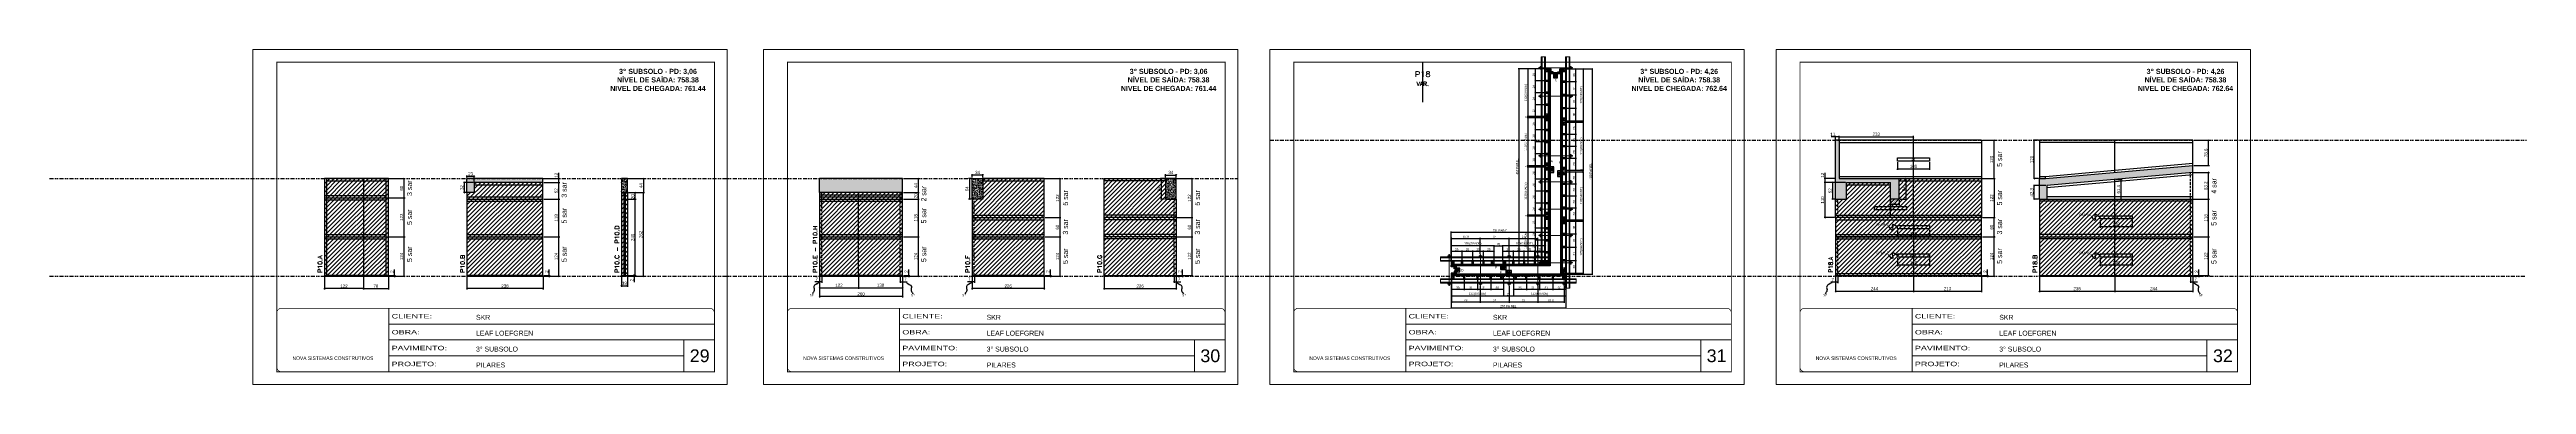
# Model space of a CAD drawing. Header units: millimetres. Extents: x 13777 to 27878, y -21631 to 6985.
# Drawn here: x 13777 to 21531, y -2105 to -1055 of the extents above; entities that cross this region are included whole.
import ezdxf
from ezdxf.enums import TextEntityAlignment as Align

# ---------------------------------------------------------------- set-up
doc = ezdxf.new("R2010")
doc.units = ezdxf.units.MM
for name, pattern in [('CONTINUO', [0]), ('DASHED', [0.75, 0.5, -0.25]), ('DIVIDE2', [0.625, 0.25, -0.125, 0, -0.125, 0, -0.125]), ('HIDDEN', [0.375, 0.25, -0.125])]:
    doc.linetypes.add(name, pattern=pattern)
for name, color, linetype, lineweight in [('CARIMBO', 255, 'Continuous', 9), ('Folhas', 255, 'Continuous', 9), ('Hachura', 251, 'Continuous', 9), ('Madeira', 126, 'Continuous', 18), ('Perfil Metálico', 224, 'Continuous', 18), ('SARRAFO DE PRESSAO', 251, 'DASHED', 9), ('Texto Seção', 7, 'Continuous', 15)]:
    doc.layers.add(name, color=color, linetype=linetype, lineweight=lineweight)
for name, color, linetype in [('CHAPA', 1, 'Continuous'), ('COTA', 241, 'Continuous'), ('F-PILARES-S', 170, 'Continuous'), ('MEIO_PONT', 93, 'Continuous'), ('NOMENCLATURA', 7, 'Continuous'), ('Nível', 160, 'Continuous'), ('Painéis', 200, 'Continuous'), ('Romaneio', 10, 'Continuous'), ('SARR_2.2x10', 60, 'Continuous'), ('SARR_2.2x7', 40, 'Continuous'), ('SARRAFO', 251, 'Continuous'), ('Sarrafo de Pressão', 42, 'HIDDEN'), ('texto', 7, 'Continuous'), ('Texto de Titulo', 7, 'Continuous'), ('Texto Qtd Sarr', 242, 'Continuous'), ('TEXTO_GERAL', 7, 'Continuous')]:
    doc.layers.add(name, color=color, linetype=linetype)
doc.styles.add('ARIAL', font='arial.ttf')
doc.styles.add('ARIAL_NARROW', font='ARIALN.TTF', dxfattribs={"height": 0.2})
doc.styles.add('COTA TECNICA', font='techl___.ttf', dxfattribs={"height": 10})
doc.styles.add('COTA TECNICA 2X', font='techl___.ttf', dxfattribs={"height": 10})
doc.styles.add('COTA TECNICA-50', font='techl___.ttf', dxfattribs={"height": 10})
doc.styles.add('REGUA-120', font='ROMANS.shx', dxfattribs={"height": 15})
doc.styles.add('ROMANC', font='techb___.ttf', dxfattribs={"height": 2.5})
doc.styles.add('ROMANS', font='romans.shx')
doc.styles.get("Standard").update_dxf_attribs({"font": 'arial.ttf'})
doc.styles.add('Tecnologia', font='')
doc.styles.get('Tecnologia').set_extended_font_data('Forgotten Futurist')
doc.dimstyles.new('COTA PAINEL-50', dxfattribs={"dimtxt": 10, "dimasz": 3, "dimexe": 3, "dimexo": 3, "dimgap": 3, "dimtad": 1, "dimdec": 1, "dimzin": 12, "dimdsep": 46, "dimtxsty": 'COTA TECNICA-50', "dimblk1": 'OBLIQUE', "dimblk2": 'OBLIQUE', "dimsah": 1, "dimcen": 0.9, "dimclrd": 4, "dimclre": 4, "dimclrt": 240, "dimadec": 1, "dimazin": 3, "dimtfac": 1, "dimtdec": 1, "dimtmove": 0, "dimatfit": 3, "dimfxl": 1, "dimtolj": 1, "dimtzin": 12, "dimarcsym": 0})
doc.dimstyles.new('Cota Seção interna', dxfattribs={"dimtxt": 7, "dimasz": 6, "dimexe": 0.18, "dimexo": 2, "dimgap": -4, "dimtad": 3, "dimdec": 1, "dimlfac": 0.5, "dimzin": 12, "dimdsep": 46, "dimtxsty": 'ROMANS', "dimblk": 'ARCHTICK', "dimcen": 0.09, "dimse1": 1, "dimse2": 1, "dimsd1": 1, "dimsd2": 1, "dimclrd": 180, "dimclre": 5, "dimclrt": 1, "dimadec": 0, "dimazin": 3, "dimtfac": 1, "dimtdec": 1, "dimtofl": 0, "dimtmove": 0, "dimatfit": 3, "dimldrblk": 'ARCHTICK', "dimfxl": 1, "dimtolj": 1, "dimtzin": 0, "dimarcsym": 0})
doc.dimstyles.new('PAINEL', dxfattribs={"dimtxt": 10, "dimasz": 3, "dimexe": 3, "dimexo": 3, "dimgap": 3, "dimtad": 1, "dimdec": 1, "dimzin": 12, "dimdsep": 46, "dimtxsty": 'COTA TECNICA', "dimblk1": 'OBLIQUE', "dimblk2": 'OBLIQUE', "dimsah": 1, "dimcen": 0.9, "dimclrd": 4, "dimclre": 4, "dimclrt": 240, "dimadec": 1, "dimazin": 3, "dimtfac": 1, "dimtdec": 1, "dimtmove": 0, "dimatfit": 3, "dimfxl": 1, "dimtolj": 1, "dimtzin": 12, "dimarcsym": 0})
doc.dimstyles.new('SECAO PILAR', dxfattribs={"dimtxt": 10, "dimasz": 3, "dimexe": 3, "dimexo": 3, "dimgap": 3, "dimtad": 1, "dimdec": 1, "dimlfac": 0.5, "dimzin": 12, "dimdsep": 46, "dimtxsty": 'COTA TECNICA 2X', "dimblk1": 'OBLIQUE', "dimblk2": 'OBLIQUE', "dimsah": 1, "dimcen": 0.9, "dimclrd": 256, "dimclre": 256, "dimclrt": 256, "dimadec": 1, "dimazin": 3, "dimtfac": 1, "dimtdec": 1, "dimtmove": 0, "dimatfit": 3, "dimfxl": 1, "dimtolj": 1, "dimtzin": 12, "dimarcsym": 0})
doc.dimstyles.get("Standard").update_dxf_attribs({"dimtxt": 0.18, "dimasz": 0.18, "dimexe": 0.18, "dimexo": 0.0625, "dimgap": 0.09, "dimtad": 0, "dimtih": 1, "dimtoh": 1, "dimdec": 4, "dimzin": 0, "dimdsep": 46, "dimtxsty": 'Standard', "dimcen": 0.09, "dimadec": 0, "dimazin": 0, "dimtfac": 1, "dimtdec": 4, "dimtofl": 0, "dimtmove": 0, "dimatfit": 3, "dimfxl": 1, "dimtolj": 1, "dimtzin": 0, "dimarcsym": 0})
pattern_1 = [(45, (1598.5, 0), (-6.735192, 6.735192), [])]
pattern_2 = [(315, (23027.6786, -8327.4874), (1.12253202, 1.12253202), [])]
pattern_3 = [(45, (9269.8223, 23706.2726), (-1.12253202, 1.12253202), [])]
pattern_4 = [(315, (23035.6786, -8378.4874), (1.12253202, 1.12253202), [])]

# ---------------------------------------------------------------- blocks, each defined once
blk = doc.blocks.new('9999999999')
at = {"color": 30, "linetype": 'CONTINUO'}
for p, q in [((98564.6, 34230.2), (98564.6, 34429.4)), ((98564.6, 34379.6), (99584, 34379.6)), ((98564.6, 34329.8), (99488, 34329.8)), ((98564.6, 34280), (99488, 34280)), ((99584, 34329.8), (99488, 34329.8)), ((99488, 34329.8), (99488, 34230.2))]:
    blk.add_line(p, q, dxfattribs=at)
at = {"color": 30, "linetype": 'CONTINUO', "const_width": 2}
blk.add_lwpolyline([(99584, 34230.2), (99584, 34414.4, 0.414214), (99569, 34429.4), (98229, 34429.4, 0.414214), (98214, 34414.4), (98214, 34245.2, 0.414214), (98229, 34230.2), (99584, 34230.2)], format="xyb", dxfattribs=at)
at = {"layer": 'Folhas'}
blk.add_lwpolyline([(98139, 34190.2), (99624, 34190.2), (99624, 35240.2), (98139, 35240.2)], close=True, dxfattribs=at)
at = {"layer": 'Folhas', "color": 30, "const_width": 3}
blk.add_lwpolyline([(98214, 34230.2), (99584, 34230.2), (99584, 35200.2), (98214, 35200.2)], close=True, dxfattribs=at)
at = {"color": 7, "linetype": 'Continuous', "ltscale": 5, "style": 'ARIAL'}
for s, height, p in [('SKR', 15.48, (98837.7, 34393.1)), ('LEAF LOEFGREN', 15.483, (98837.7, 34343.3)), ('NOVA SISTEMAS CONSTRUTIVOS', 11.059, (98263.2, 34267.2)), ('3° SUBSOLO', 15.48, (98837.7, 34293.5)), ('PILARES', 15.48, (98837.7, 34243.7))]:
    blk.add_text(s, height=height, dxfattribs=at).set_placement(p)
at = {"layer": 'Folhas', "color": 7, "style": 'Tecnologia', "width": 1.5}
for s, p in [('OBRA:', (98573.7, 34347.3)), ('CLIENTE:', (98573.7, 34397.2)), ('PAVIMENTO:', (98573.7, 34297.5)), ('PROJETO:', (98573.7, 34247.7))]:
    blk.add_text(s, height=14, dxfattribs=at).set_placement(p)
blk = doc.blocks.new('_Oblique')
at = {"color": 0, "linetype": 'ByBlock', "lineweight": -2}
blk.add_line((-0.5, -0.5), (0.5, 0.5), dxfattribs=at)
blk = doc.blocks.new('*D1657')
at = {"layer": 'COTA', "color": 4, "lineweight": -2, "transparency": 16777216}
for p, q in [((14637.8, -1767), (14637.8, -1807.8)), ((14759.8, -1767), (14759.8, -1807.8)), ((14759.8, -1804.8), (14637.8, -1804.8))]:
    blk.add_line(p, q, dxfattribs=at)
at = {"layer": 'Defpoints', "color": 0, "transparency": 16777216}
for p in [(14637.8, -1764), (14759.8, -1764), (14637.8, -1804.8)]:
    blk.add_point(p, dxfattribs=at)
at = {"layer": 'COTA', "color": 4, "lineweight": -2, "transparency": 16777216, "xscale": 3, "yscale": 3, "zscale": 3, "rotation": 180}
blk.add_blockref('_Oblique', (14637.8, -1804.8), dxfattribs=at)
at = {"layer": 'COTA', "color": 4, "lineweight": -2, "transparency": 16777216, "xscale": 3, "yscale": 3, "zscale": 3}
blk.add_blockref('_Oblique', (14759.8, -1804.8), dxfattribs=at)
at = {"layer": 'COTA', "color": 240, "transparency": 16777216, "insert": (14698.8, -1796.8), "char_height": 10, "attachment_point": 5, "style": 'COTA TECNICA'}
blk.add_mtext('\\A1;122', dxfattribs=at)
blk = doc.blocks.new('*D1658')
at = {"layer": 'COTA', "color": 4, "lineweight": -2, "transparency": 16777216}
for p, q in [((14840.8, -1764), (14860, -1764)), ((14840.8, -1766), (14860, -1766)), ((14857, -1764), (14857, -1745.2)), ((14857, -1766), (14857, -1764)), ((14857, -1766), (14857, -1769))]:
    blk.add_line(p, q, dxfattribs=at)
at = {"layer": 'Defpoints', "color": 0, "transparency": 16777216}
for p in [(14837.8, -1764), (14837.8, -1766), (14857, -1766)]:
    blk.add_point(p, dxfattribs=at)
at = {"layer": 'COTA', "color": 4, "lineweight": -2, "transparency": 16777216, "xscale": 3, "yscale": 3, "zscale": 3}
for p, rotation in [((14857, -1764), 270), ((14857, -1766), 90)]:
    blk.add_blockref('_Oblique', p, dxfattribs=dict(at, rotation=rotation))
at = {"layer": 'COTA', "color": 240, "transparency": 16777216, "insert": (14849, -1751.3), "char_height": 10, "attachment_point": 5, "rotation": 90, "style": 'COTA TECNICA-50'}
blk.add_mtext('\\A1;2', dxfattribs=at)
blk = doc.blocks.new('*D1659')
at = {"layer": 'COTA', "color": 4, "lineweight": -2, "transparency": 16777216}
for p, q in [((14840.8, -1520), (14890.1, -1520)), ((14887.1, -1642), (14887.1, -1520)), ((14840.8, -1642), (14890.1, -1642))]:
    blk.add_line(p, q, dxfattribs=at)
at = {"layer": 'Defpoints', "color": 0, "transparency": 16777216}
for p in [(14837.8, -1520), (14887.1, -1520), (14837.8, -1642)]:
    blk.add_point(p, dxfattribs=at)
at = {"layer": 'COTA', "color": 4, "lineweight": -2, "transparency": 16777216, "xscale": 3, "yscale": 3, "zscale": 3}
for p, rotation in [((14887.1, -1520), 90), ((14887.1, -1642), 270)]:
    blk.add_blockref('_Oblique', p, dxfattribs=dict(at, rotation=rotation))
at = {"layer": 'COTA', "color": 240, "transparency": 16777216, "insert": (14879.1, -1581), "char_height": 10, "attachment_point": 5, "rotation": 90, "style": 'COTA TECNICA-50'}
blk.add_mtext('\\A1;122', dxfattribs=at)
blk = doc.blocks.new('*D1669')
at = {"layer": 'COTA', "color": 4, "linetype": 'ByBlock', "lineweight": -2, "transparency": 16777216}
for p, q in [((14840.8, -1642), (14890.1, -1642)), ((14887.1, -1766), (14887.1, -1642)), ((14840.8, -1766), (14890.1, -1766))]:
    blk.add_line(p, q, dxfattribs=at)
at = {"layer": 'Defpoints', "color": 0, "linetype": 'ByBlock', "transparency": 16777216}
for p in [(14837.8, -1642), (14887.1, -1642), (14837.8, -1766)]:
    blk.add_point(p, dxfattribs=at)
at = {"layer": 'COTA', "color": 4, "linetype": 'ByBlock', "lineweight": -2, "transparency": 16777216, "xscale": 3, "yscale": 3, "zscale": 3}
for p, rotation in [((14887.1, -1642), 90), ((14887.1, -1766), 270)]:
    blk.add_blockref('_Oblique', p, dxfattribs=dict(at, rotation=rotation))
at = {"layer": 'COTA', "color": 240, "linetype": 'ByBlock', "transparency": 16777216, "insert": (14879.1, -1704), "char_height": 10, "attachment_point": 5, "rotation": 90, "style": 'COTA TECNICA'}
blk.add_mtext('\\A1;124', dxfattribs=at)
blk = doc.blocks.new('*D1670')
at = {"layer": 'COTA', "color": 4, "linetype": 'ByBlock', "lineweight": -2, "transparency": 16777216}
for p, q in [((14840.8, -1642), (14890.1, -1642)), ((14887.1, -1766), (14887.1, -1642)), ((14840.8, -1766), (14890.1, -1766))]:
    blk.add_line(p, q, dxfattribs=at)
at = {"layer": 'Defpoints', "color": 0, "linetype": 'ByBlock', "transparency": 16777216}
for p in [(14837.8, -1642), (14887.1, -1642), (14837.8, -1766)]:
    blk.add_point(p, dxfattribs=at)
at = {"layer": 'COTA', "color": 4, "linetype": 'ByBlock', "lineweight": -2, "transparency": 16777216, "xscale": 3, "yscale": 3, "zscale": 3}
for p, rotation in [((14887.1, -1642), 90), ((14887.1, -1766), 270)]:
    blk.add_blockref('_Oblique', p, dxfattribs=dict(at, rotation=rotation))
at = {"layer": 'COTA', "color": 240, "linetype": 'ByBlock', "transparency": 16777216, "insert": (14879.1, -1704), "char_height": 10, "attachment_point": 5, "rotation": 90, "style": 'COTA TECNICA'}
blk.add_mtext('\\A1;124', dxfattribs=at)
blk = doc.blocks.new('*D1671')
at = {"layer": 'COTA', "color": 4, "lineweight": -2, "transparency": 16777216}
for p, q in [((14840.8, -1460), (14890.1, -1460)), ((14887.1, -1520), (14887.1, -1460)), ((14840.8, -1520), (14890.1, -1520))]:
    blk.add_line(p, q, dxfattribs=at)
at = {"layer": 'Defpoints', "color": 0, "transparency": 16777216}
for p in [(14837.8, -1460), (14887.1, -1460), (14837.8, -1520)]:
    blk.add_point(p, dxfattribs=at)
at = {"layer": 'COTA', "color": 4, "lineweight": -2, "transparency": 16777216, "xscale": 3, "yscale": 3, "zscale": 3}
for p, rotation in [((14887.1, -1460), 90), ((14887.1, -1520), 270)]:
    blk.add_blockref('_Oblique', p, dxfattribs=dict(at, rotation=rotation))
at = {"layer": 'COTA', "color": 240, "transparency": 16777216, "insert": (14879, -1490), "char_height": 10, "attachment_point": 5, "rotation": 90, "style": 'COTA TECNICA'}
blk.add_mtext('\\A1;60', dxfattribs=at)
blk = doc.blocks.new('*D1660')
at = {"layer": 'COTA', "color": 4, "lineweight": -2, "transparency": 16777216}
for p, q in [((15083.9, -1767), (15083.9, -1807.8)), ((15321.9, -1767), (15321.9, -1807.8)), ((15321.9, -1804.8), (15083.9, -1804.8))]:
    blk.add_line(p, q, dxfattribs=at)
at = {"layer": 'Defpoints', "color": 0, "transparency": 16777216}
for p in [(15083.9, -1764), (15321.9, -1764), (15083.9, -1804.8)]:
    blk.add_point(p, dxfattribs=at)
at = {"layer": 'COTA', "color": 4, "lineweight": -2, "transparency": 16777216, "xscale": 3, "yscale": 3, "zscale": 3, "rotation": 180}
blk.add_blockref('_Oblique', (15083.9, -1804.8), dxfattribs=at)
at = {"layer": 'COTA', "color": 4, "lineweight": -2, "transparency": 16777216, "xscale": 3, "yscale": 3, "zscale": 3}
blk.add_blockref('_Oblique', (15321.9, -1804.8), dxfattribs=at)
at = {"layer": 'COTA', "color": 240, "transparency": 16777216, "insert": (15202.9, -1796.6), "char_height": 10, "attachment_point": 5, "style": 'COTA TECNICA'}
blk.add_mtext('\\A1;238', dxfattribs=at)
blk = doc.blocks.new('*D1661')
at = {"layer": 'COTA', "color": 4, "lineweight": -2, "transparency": 16777216}
for p, q in [((15324.9, -1764), (15344.1, -1764)), ((15324.9, -1766), (15344.1, -1766)), ((15341.1, -1764), (15341.1, -1745.2)), ((15341.1, -1766), (15341.1, -1764)), ((15341.1, -1766), (15341.1, -1769))]:
    blk.add_line(p, q, dxfattribs=at)
at = {"layer": 'Defpoints', "color": 0, "transparency": 16777216}
for p in [(15321.9, -1764), (15321.9, -1766), (15341.1, -1766)]:
    blk.add_point(p, dxfattribs=at)
at = {"layer": 'COTA', "color": 4, "lineweight": -2, "transparency": 16777216, "xscale": 3, "yscale": 3, "zscale": 3}
for p, rotation in [((15341.1, -1764), 270), ((15341.1, -1766), 90)]:
    blk.add_blockref('_Oblique', p, dxfattribs=dict(at, rotation=rotation))
at = {"layer": 'COTA', "color": 240, "transparency": 16777216, "insert": (15333.1, -1751.3), "char_height": 10, "attachment_point": 5, "rotation": 90, "style": 'COTA TECNICA-50'}
blk.add_mtext('\\A1;2', dxfattribs=at)
blk = doc.blocks.new('*D1672')
at = {"layer": 'COTA', "color": 4, "lineweight": -2, "transparency": 16777216}
for p, q in [((15324.9, -1460), (15374.2, -1460)), ((15324.9, -1472), (15374.2, -1472)), ((15371.2, -1460), (15371.2, -1441.7)), ((15371.2, -1472), (15371.2, -1460))]:
    blk.add_line(p, q, dxfattribs=at)
at = {"layer": 'Defpoints', "color": 0, "transparency": 16777216}
for p in [(15321.9, -1460), (15321.9, -1472), (15371.2, -1460)]:
    blk.add_point(p, dxfattribs=at)
at = {"layer": 'COTA', "color": 4, "lineweight": -2, "transparency": 16777216, "xscale": 3, "yscale": 3, "zscale": 3}
for p, rotation in [((15371.2, -1460), 90), ((15371.2, -1472), 270)]:
    blk.add_blockref('_Oblique', p, dxfattribs=dict(at, rotation=rotation))
at = {"layer": 'COTA', "color": 240, "transparency": 16777216, "insert": (15363.2, -1449.4), "char_height": 10, "attachment_point": 5, "rotation": 90, "style": 'COTA TECNICA-50'}
blk.add_mtext('\\A1;12', dxfattribs=at)
blk = doc.blocks.new('*D1662')
at = {"layer": 'COTA', "color": 4, "lineweight": -2, "transparency": 16777216}
for p, q in [((15324.9, -1524), (15374.2, -1524)), ((15371.2, -1642), (15371.2, -1524)), ((15324.9, -1642), (15374.2, -1642))]:
    blk.add_line(p, q, dxfattribs=at)
at = {"layer": 'Defpoints', "color": 0, "transparency": 16777216}
for p in [(15321.9, -1524), (15371.2, -1524), (15321.9, -1642)]:
    blk.add_point(p, dxfattribs=at)
at = {"layer": 'COTA', "color": 4, "lineweight": -2, "transparency": 16777216, "xscale": 3, "yscale": 3, "zscale": 3}
for p, rotation in [((15371.2, -1524), 90), ((15371.2, -1642), 270)]:
    blk.add_blockref('_Oblique', p, dxfattribs=dict(at, rotation=rotation))
at = {"layer": 'COTA', "color": 240, "transparency": 16777216, "insert": (15363.1, -1583), "char_height": 10, "attachment_point": 5, "rotation": 90, "style": 'COTA TECNICA-50'}
blk.add_mtext('\\A1;118', dxfattribs=at)
blk = doc.blocks.new('*D1673')
at = {"layer": 'COTA', "color": 4, "linetype": 'ByBlock', "lineweight": -2, "transparency": 16777216}
for p, q in [((15324.9, -1642), (15374.2, -1642)), ((15371.2, -1766), (15371.2, -1642)), ((15324.9, -1766), (15374.2, -1766))]:
    blk.add_line(p, q, dxfattribs=at)
at = {"layer": 'Defpoints', "color": 0, "linetype": 'ByBlock', "transparency": 16777216}
for p in [(15321.9, -1642), (15371.2, -1642), (15321.9, -1766)]:
    blk.add_point(p, dxfattribs=at)
at = {"layer": 'COTA', "color": 4, "linetype": 'ByBlock', "lineweight": -2, "transparency": 16777216, "xscale": 3, "yscale": 3, "zscale": 3}
for p, rotation in [((15371.2, -1642), 90), ((15371.2, -1766), 270)]:
    blk.add_blockref('_Oblique', p, dxfattribs=dict(at, rotation=rotation))
at = {"layer": 'COTA', "color": 240, "linetype": 'ByBlock', "transparency": 16777216, "insert": (15363.1, -1704), "char_height": 10, "attachment_point": 5, "rotation": 90, "style": 'COTA TECNICA'}
blk.add_mtext('\\A1;124', dxfattribs=at)
blk = doc.blocks.new('*D1674')
at = {"layer": 'COTA', "color": 4, "linetype": 'ByBlock', "lineweight": -2, "transparency": 16777216}
for p, q in [((15324.9, -1642), (15374.2, -1642)), ((15371.2, -1766), (15371.2, -1642)), ((15324.9, -1766), (15374.2, -1766))]:
    blk.add_line(p, q, dxfattribs=at)
at = {"layer": 'Defpoints', "color": 0, "linetype": 'ByBlock', "transparency": 16777216}
for p in [(15321.9, -1642), (15371.2, -1642), (15321.9, -1766)]:
    blk.add_point(p, dxfattribs=at)
at = {"layer": 'COTA', "color": 4, "linetype": 'ByBlock', "lineweight": -2, "transparency": 16777216, "xscale": 3, "yscale": 3, "zscale": 3}
for p, rotation in [((15371.2, -1642), 90), ((15371.2, -1766), 270)]:
    blk.add_blockref('_Oblique', p, dxfattribs=dict(at, rotation=rotation))
at = {"layer": 'COTA', "color": 240, "linetype": 'ByBlock', "transparency": 16777216, "insert": (15363.1, -1704), "char_height": 10, "attachment_point": 5, "rotation": 90, "style": 'COTA TECNICA'}
blk.add_mtext('\\A1;124', dxfattribs=at)
blk = doc.blocks.new('*D1663')
at = {"layer": 'COTA', "color": 4, "lineweight": -2, "transparency": 16777216}
for p, q in [((15324.9, -1472), (15374.2, -1472)), ((15371.2, -1524), (15371.2, -1472)), ((15324.9, -1524), (15374.2, -1524))]:
    blk.add_line(p, q, dxfattribs=at)
at = {"layer": 'Defpoints', "color": 0, "transparency": 16777216}
for p in [(15321.9, -1472), (15371.2, -1472), (15321.9, -1524)]:
    blk.add_point(p, dxfattribs=at)
at = {"layer": 'COTA', "color": 4, "lineweight": -2, "transparency": 16777216, "xscale": 3, "yscale": 3, "zscale": 3}
for p, rotation in [((15371.2, -1472), 90), ((15371.2, -1524), 270)]:
    blk.add_blockref('_Oblique', p, dxfattribs=dict(at, rotation=rotation))
at = {"layer": 'COTA', "color": 240, "transparency": 16777216, "insert": (15363.1, -1498), "char_height": 10, "attachment_point": 5, "rotation": 90, "style": 'COTA TECNICA'}
blk.add_mtext('\\A1;52', dxfattribs=at)
blk = doc.blocks.new('*D1664')
at = {"layer": 'COTA', "color": 4, "lineweight": -2, "transparency": 16777216}
for p, q in [((15083.9, -1457), (15083.9, -1450.2)), ((15106.9, -1453.2), (15083.9, -1453.2)), ((15106.9, -1469), (15106.9, -1450.2))]:
    blk.add_line(p, q, dxfattribs=at)
at = {"layer": 'Defpoints', "color": 0, "transparency": 16777216}
for p in [(15083.9, -1453.2), (15083.9, -1460), (15106.9, -1472)]:
    blk.add_point(p, dxfattribs=at)
at = {"layer": 'COTA', "color": 4, "lineweight": -2, "transparency": 16777216, "xscale": 3, "yscale": 3, "zscale": 3, "rotation": 180}
blk.add_blockref('_Oblique', (15083.9, -1453.2), dxfattribs=at)
at = {"layer": 'COTA', "color": 4, "lineweight": -2, "transparency": 16777216, "xscale": 3, "yscale": 3, "zscale": 3}
blk.add_blockref('_Oblique', (15106.9, -1453.2), dxfattribs=at)
at = {"layer": 'COTA', "color": 240, "transparency": 16777216, "insert": (15095.4, -1445), "char_height": 10, "attachment_point": 5, "style": 'COTA TECNICA'}
blk.add_mtext('\\A1;23', dxfattribs=at)
blk = doc.blocks.new('*D1665')
at = {"layer": 'COTA', "color": 4, "lineweight": -2, "transparency": 16777216}
for p, q in [((15103.9, -1472), (15073, -1472)), ((15076, -1504), (15076, -1472)), ((15080.9, -1504), (15073, -1504))]:
    blk.add_line(p, q, dxfattribs=at)
at = {"layer": 'Defpoints', "color": 0, "transparency": 16777216}
for p in [(15076, -1472), (15106.9, -1472), (15083.9, -1504)]:
    blk.add_point(p, dxfattribs=at)
at = {"layer": 'COTA', "color": 4, "lineweight": -2, "transparency": 16777216, "xscale": 3, "yscale": 3, "zscale": 3}
for p, rotation in [((15076, -1472), 90), ((15076, -1504), 270)]:
    blk.add_blockref('_Oblique', p, dxfattribs=dict(at, rotation=rotation))
at = {"layer": 'COTA', "color": 240, "transparency": 16777216, "insert": (15067.8, -1488), "char_height": 10, "attachment_point": 5, "rotation": 90, "style": 'COTA TECNICA'}
blk.add_mtext('\\A1;32', dxfattribs=at)
blk = doc.blocks.new('*D1654')
at = {"layer": 'COTA', "color": 4, "lineweight": -2, "transparency": 16777216}
for p, q in [((15567.4, -1767), (15567.4, -1798.9)), ((15586.4, -1767), (15586.4, -1798.9)), ((15567.4, -1795.9), (15586.4, -1795.9))]:
    blk.add_line(p, q, dxfattribs=at)
at = {"layer": 'Defpoints', "color": 0, "transparency": 16777216}
for p in [(15567.4, -1764), (15586.4, -1764), (15586.4, -1795.9)]:
    blk.add_point(p, dxfattribs=at)
at = {"layer": 'COTA', "color": 4, "lineweight": -2, "transparency": 16777216, "xscale": 3, "yscale": 3, "zscale": 3, "rotation": 180}
blk.add_blockref('_Oblique', (15567.4, -1795.9), dxfattribs=at)
at = {"layer": 'COTA', "color": 4, "lineweight": -2, "transparency": 16777216, "xscale": 3, "yscale": 3, "zscale": 3}
blk.add_blockref('_Oblique', (15586.4, -1795.9), dxfattribs=at)
at = {"layer": 'COTA', "color": 240, "transparency": 16777216, "insert": (15576.9, -1787.8), "char_height": 10, "attachment_point": 5, "style": 'COTA TECNICA'}
blk.add_mtext('\\A1;19', dxfattribs=at)
blk = doc.blocks.new('*D1655')
at = {"layer": 'COTA', "color": 4, "lineweight": -2, "transparency": 16777216}
for p, q in [((15589.4, -1764), (15610.6, -1764)), ((15589.4, -1766), (15610.6, -1766)), ((15607.6, -1764), (15607.6, -1761)), ((15607.6, -1764), (15607.6, -1766)), ((15607.6, -1766), (15607.6, -1784.1))]:
    blk.add_line(p, q, dxfattribs=at)
at = {"layer": 'Defpoints', "color": 0, "transparency": 16777216}
for p in [(15586.4, -1764), (15586.4, -1766), (15607.6, -1764)]:
    blk.add_point(p, dxfattribs=at)
at = {"layer": 'COTA', "color": 4, "lineweight": -2, "transparency": 16777216, "xscale": 3, "yscale": 3, "zscale": 3}
for p, rotation in [((15607.6, -1764), 270), ((15607.6, -1766), 90)]:
    blk.add_blockref('_Oblique', p, dxfattribs=dict(at, rotation=rotation))
at = {"layer": 'COTA', "color": 240, "transparency": 16777216, "insert": (15599.6, -1778.1), "char_height": 10, "attachment_point": 5, "rotation": 90, "style": 'COTA TECNICA-50'}
blk.add_mtext('\\A1;2', dxfattribs=at)
blk = doc.blocks.new('*D1666')
at = {"layer": 'COTA', "color": 4, "linetype": 'ByBlock', "lineweight": -2, "transparency": 16777216}
for p, q in [((15589.4, -1460), (15639.4, -1460)), ((15636.4, -1460), (15636.4, -1504)), ((15589.4, -1504), (15639.4, -1504))]:
    blk.add_line(p, q, dxfattribs=at)
at = {"layer": 'Defpoints', "color": 0, "linetype": 'ByBlock', "transparency": 16777216}
for p in [(15586.4, -1460), (15586.4, -1504), (15636.4, -1504)]:
    blk.add_point(p, dxfattribs=at)
at = {"layer": 'COTA', "color": 4, "linetype": 'ByBlock', "lineweight": -2, "transparency": 16777216, "xscale": 3, "yscale": 3, "zscale": 3}
for p, rotation in [((15636.4, -1460), 90), ((15636.4, -1504), 270)]:
    blk.add_blockref('_Oblique', p, dxfattribs=dict(at, rotation=rotation))
at = {"layer": 'COTA', "color": 240, "linetype": 'ByBlock', "transparency": 16777216, "insert": (15628.4, -1482), "char_height": 10, "attachment_point": 5, "rotation": 90, "style": 'COTA TECNICA'}
blk.add_mtext('\\A1;44', dxfattribs=at)
blk = doc.blocks.new('*D1656')
at = {"layer": 'COTA', "color": 4, "lineweight": -2, "transparency": 16777216}
for p, q in [((15589.4, -1504), (15639.4, -1504)), ((15636.4, -1766), (15636.4, -1504)), ((15589.4, -1766), (15639.4, -1766))]:
    blk.add_line(p, q, dxfattribs=at)
at = {"layer": 'Defpoints', "color": 0, "transparency": 16777216}
for p in [(15586.4, -1504), (15636.4, -1504), (15586.4, -1766)]:
    blk.add_point(p, dxfattribs=at)
at = {"layer": 'COTA', "color": 4, "lineweight": -2, "transparency": 16777216, "xscale": 3, "yscale": 3, "zscale": 3}
for p, rotation in [((15636.4, -1504), 90), ((15636.4, -1766), 270)]:
    blk.add_blockref('_Oblique', p, dxfattribs=dict(at, rotation=rotation))
at = {"layer": 'COTA', "color": 240, "transparency": 16777216, "insert": (15628.3, -1635), "char_height": 10, "attachment_point": 5, "rotation": 90, "style": 'COTA TECNICA-50'}
blk.add_mtext('\\A1;262', dxfattribs=at)
blk = doc.blocks.new('*D1667')
at = {"layer": 'COTA', "color": 4, "lineweight": -2, "transparency": 16777216}
for p, q in [((15589.4, -1524), (15613.7, -1524)), ((15610.7, -1764), (15610.7, -1524)), ((15589.4, -1764), (15613.7, -1764))]:
    blk.add_line(p, q, dxfattribs=at)
at = {"layer": 'Defpoints', "color": 0, "transparency": 16777216}
for p in [(15586.4, -1524), (15610.7, -1524), (15586.4, -1764)]:
    blk.add_point(p, dxfattribs=at)
at = {"layer": 'COTA', "color": 4, "lineweight": -2, "transparency": 16777216, "xscale": 3, "yscale": 3, "zscale": 3}
for p, rotation in [((15610.7, -1524), 90), ((15610.7, -1764), 270)]:
    blk.add_blockref('_Oblique', p, dxfattribs=dict(at, rotation=rotation))
at = {"layer": 'COTA', "color": 240, "transparency": 16777216, "insert": (15602.6, -1644), "char_height": 10, "attachment_point": 5, "rotation": 90, "style": 'COTA TECNICA'}
blk.add_mtext('\\A1;240', dxfattribs=at)
blk = doc.blocks.new('*D1668')
at = {"layer": 'COTA', "color": 4, "lineweight": -2, "transparency": 16777216}
for p, q in [((15589.4, -1504), (15613.7, -1504)), ((15589.4, -1524), (15613.7, -1524)), ((15610.7, -1524), (15610.7, -1504))]:
    blk.add_line(p, q, dxfattribs=at)
at = {"layer": 'Defpoints', "color": 0, "transparency": 16777216}
for p in [(15586.4, -1504), (15586.4, -1524), (15610.7, -1504)]:
    blk.add_point(p, dxfattribs=at)
at = {"layer": 'COTA', "color": 4, "lineweight": -2, "transparency": 16777216, "xscale": 3, "yscale": 3, "zscale": 3}
for p, rotation in [((15610.7, -1504), 90), ((15610.7, -1524), 270)]:
    blk.add_blockref('_Oblique', p, dxfattribs=dict(at, rotation=rotation))
at = {"layer": 'COTA', "color": 240, "transparency": 16777216, "insert": (15602.6, -1516.5), "char_height": 10, "attachment_point": 5, "rotation": 90, "style": 'COTA TECNICA'}
blk.add_mtext('\\A1;20', dxfattribs=at)
blk = doc.blocks.new('*D1675')
at = {"layer": 'COTA', "color": 4, "lineweight": -2, "transparency": 16777216}
for p, q in [((14759.8, -1767), (14759.8, -1807.8)), ((14837.8, -1768), (14837.8, -1807.8)), ((14759.8, -1804.8), (14837.8, -1804.8))]:
    blk.add_line(p, q, dxfattribs=at)
at = {"layer": 'Defpoints', "color": 0, "transparency": 16777216}
for p in [(14759.8, -1764), (14837.8, -1765), (14837.8, -1804.8)]:
    blk.add_point(p, dxfattribs=at)
at = {"layer": 'COTA', "color": 4, "lineweight": -2, "transparency": 16777216, "xscale": 3, "yscale": 3, "zscale": 3, "rotation": 180}
blk.add_blockref('_Oblique', (14759.8, -1804.8), dxfattribs=at)
at = {"layer": 'COTA', "color": 4, "lineweight": -2, "transparency": 16777216, "xscale": 3, "yscale": 3, "zscale": 3}
blk.add_blockref('_Oblique', (14837.8, -1804.8), dxfattribs=at)
at = {"layer": 'COTA', "color": 240, "transparency": 16777216, "insert": (14798.8, -1796.7), "char_height": 10, "attachment_point": 5, "style": 'COTA TECNICA'}
blk.add_mtext('\\A1;78', dxfattribs=at)
blk = doc.blocks.new('*D1682')
at = {"layer": 'COTA', "color": 4, "lineweight": -2, "transparency": 16777216}
for p, q in [((16665.2, -1767), (16665.2, -1807.8)), ((16891.2, -1767), (16891.2, -1807.8)), ((16891.2, -1804.8), (16665.2, -1804.8))]:
    blk.add_line(p, q, dxfattribs=at)
at = {"layer": 'Defpoints', "color": 0, "transparency": 16777216}
for p in [(16665.2, -1764), (16891.2, -1764), (16665.2, -1804.8)]:
    blk.add_point(p, dxfattribs=at)
at = {"layer": 'COTA', "color": 4, "lineweight": -2, "transparency": 16777216, "xscale": 3, "yscale": 3, "zscale": 3, "rotation": 180}
blk.add_blockref('_Oblique', (16665.2, -1804.8), dxfattribs=at)
at = {"layer": 'COTA', "color": 4, "lineweight": -2, "transparency": 16777216, "xscale": 3, "yscale": 3, "zscale": 3}
blk.add_blockref('_Oblique', (16891.2, -1804.8), dxfattribs=at)
at = {"layer": 'COTA', "color": 240, "transparency": 16777216, "insert": (16778.2, -1796.7), "char_height": 10, "attachment_point": 5, "style": 'COTA TECNICA'}
blk.add_mtext('\\A1;226', dxfattribs=at)
blk = doc.blocks.new('*D1683')
at = {"layer": 'COTA', "color": 4, "lineweight": -2, "transparency": 16777216}
for p, q in [((16665.2, -1783.3), (16650.4, -1783.3)), ((16665.2, -1769), (16665.2, -1786.3)), ((16672.2, -1783.3), (16665.2, -1783.3)), ((16672.2, -1767), (16672.2, -1786.3))]:
    blk.add_line(p, q, dxfattribs=at)
at = {"layer": 'Defpoints', "color": 0, "transparency": 16777216}
for p in [(16665.2, -1766), (16665.2, -1783.3), (16672.2, -1764)]:
    blk.add_point(p, dxfattribs=at)
at = {"layer": 'COTA', "color": 4, "lineweight": -2, "transparency": 16777216, "xscale": 3, "yscale": 3, "zscale": 3, "rotation": 180}
blk.add_blockref('_Oblique', (16665.2, -1783.3), dxfattribs=at)
at = {"layer": 'COTA', "color": 4, "lineweight": -2, "transparency": 16777216, "xscale": 3, "yscale": 3, "zscale": 3}
blk.add_blockref('_Oblique', (16672.2, -1783.3), dxfattribs=at)
at = {"layer": 'COTA', "color": 240, "transparency": 16777216, "insert": (16656.3, -1775.2), "char_height": 10, "attachment_point": 5, "style": 'COTA TECNICA-50'}
blk.add_mtext('\\A1;7', dxfattribs=at)
blk = doc.blocks.new('*D1684')
at = {"layer": 'COTA', "color": 4, "lineweight": -2, "transparency": 16777216}
for p, q in [((16894.2, -1764), (16913.4, -1764)), ((16894.2, -1766), (16913.4, -1766)), ((16910.4, -1764), (16910.4, -1745.2)), ((16910.4, -1766), (16910.4, -1764)), ((16910.4, -1766), (16910.4, -1769))]:
    blk.add_line(p, q, dxfattribs=at)
at = {"layer": 'Defpoints', "color": 0, "transparency": 16777216}
for p in [(16891.2, -1764), (16891.2, -1766), (16910.4, -1766)]:
    blk.add_point(p, dxfattribs=at)
at = {"layer": 'COTA', "color": 4, "lineweight": -2, "transparency": 16777216, "xscale": 3, "yscale": 3, "zscale": 3}
for p, rotation in [((16910.4, -1764), 270), ((16910.4, -1766), 90)]:
    blk.add_blockref('_Oblique', p, dxfattribs=dict(at, rotation=rotation))
at = {"layer": 'COTA', "color": 240, "transparency": 16777216, "insert": (16902.4, -1751.3), "char_height": 10, "attachment_point": 5, "rotation": 90, "style": 'COTA TECNICA-50'}
blk.add_mtext('\\A1;2', dxfattribs=at)
blk = doc.blocks.new('*D1685')
at = {"layer": 'COTA', "color": 4, "lineweight": -2, "transparency": 16777216}
for p, q in [((16894.2, -1582), (16943.5, -1582)), ((16940.5, -1642), (16940.5, -1582)), ((16894.2, -1642), (16943.5, -1642))]:
    blk.add_line(p, q, dxfattribs=at)
at = {"layer": 'Defpoints', "color": 0, "transparency": 16777216}
for p in [(16891.2, -1582), (16940.5, -1582), (16891.2, -1642)]:
    blk.add_point(p, dxfattribs=at)
at = {"layer": 'COTA', "color": 4, "lineweight": -2, "transparency": 16777216, "xscale": 3, "yscale": 3, "zscale": 3}
for p, rotation in [((16940.5, -1582), 90), ((16940.5, -1642), 270)]:
    blk.add_blockref('_Oblique', p, dxfattribs=dict(at, rotation=rotation))
at = {"layer": 'COTA', "color": 240, "transparency": 16777216, "insert": (16932.4, -1612), "char_height": 10, "attachment_point": 5, "rotation": 90, "style": 'COTA TECNICA-50'}
blk.add_mtext('\\A1;60', dxfattribs=at)
blk = doc.blocks.new('*D1686')
at = {"layer": 'COTA', "color": 4, "lineweight": -2, "transparency": 16777216}
for p, q in [((16894.2, -1460), (16943.5, -1460)), ((16940.5, -1582), (16940.5, -1460)), ((16894.2, -1582), (16943.5, -1582))]:
    blk.add_line(p, q, dxfattribs=at)
at = {"layer": 'Defpoints', "color": 0, "transparency": 16777216}
for p in [(16891.2, -1460), (16940.5, -1460), (16891.2, -1582)]:
    blk.add_point(p, dxfattribs=at)
at = {"layer": 'COTA', "color": 4, "lineweight": -2, "transparency": 16777216, "xscale": 3, "yscale": 3, "zscale": 3}
for p, rotation in [((16940.5, -1460), 90), ((16940.5, -1582), 270)]:
    blk.add_blockref('_Oblique', p, dxfattribs=dict(at, rotation=rotation))
at = {"layer": 'COTA', "color": 240, "transparency": 16777216, "insert": (16932.5, -1521), "char_height": 10, "attachment_point": 5, "rotation": 90, "style": 'COTA TECNICA-50'}
blk.add_mtext('\\A1;122', dxfattribs=at)
blk = doc.blocks.new('*D1698')
at = {"layer": 'COTA', "color": 4, "linetype": 'ByBlock', "lineweight": -2, "transparency": 16777216}
for p, q in [((16894.2, -1642), (16943.5, -1642)), ((16940.5, -1766), (16940.5, -1642)), ((16894.2, -1766), (16943.5, -1766))]:
    blk.add_line(p, q, dxfattribs=at)
at = {"layer": 'Defpoints', "color": 0, "linetype": 'ByBlock', "transparency": 16777216}
for p in [(16891.2, -1642), (16940.5, -1642), (16891.2, -1766)]:
    blk.add_point(p, dxfattribs=at)
at = {"layer": 'COTA', "color": 4, "linetype": 'ByBlock', "lineweight": -2, "transparency": 16777216, "xscale": 3, "yscale": 3, "zscale": 3}
for p, rotation in [((16940.5, -1642), 90), ((16940.5, -1766), 270)]:
    blk.add_blockref('_Oblique', p, dxfattribs=dict(at, rotation=rotation))
at = {"layer": 'COTA', "color": 240, "linetype": 'ByBlock', "transparency": 16777216, "insert": (16932.5, -1704), "char_height": 10, "attachment_point": 5, "rotation": 90, "style": 'COTA TECNICA'}
blk.add_mtext('\\A1;124', dxfattribs=at)
blk = doc.blocks.new('*D1692')
at = {"layer": 'COTA', "color": 4, "linetype": 'ByBlock', "lineweight": -2, "transparency": 16777216}
for p, q in [((16894.2, -1642), (16943.5, -1642)), ((16940.5, -1766), (16940.5, -1642)), ((16894.2, -1766), (16943.5, -1766))]:
    blk.add_line(p, q, dxfattribs=at)
at = {"layer": 'Defpoints', "color": 0, "linetype": 'ByBlock', "transparency": 16777216}
for p in [(16891.2, -1642), (16940.5, -1642), (16891.2, -1766)]:
    blk.add_point(p, dxfattribs=at)
at = {"layer": 'COTA', "color": 4, "linetype": 'ByBlock', "lineweight": -2, "transparency": 16777216, "xscale": 3, "yscale": 3, "zscale": 3}
for p, rotation in [((16940.5, -1642), 90), ((16940.5, -1766), 270)]:
    blk.add_blockref('_Oblique', p, dxfattribs=dict(at, rotation=rotation))
at = {"layer": 'COTA', "color": 240, "linetype": 'ByBlock', "transparency": 16777216, "insert": (16932.5, -1704), "char_height": 10, "attachment_point": 5, "rotation": 90, "style": 'COTA TECNICA'}
blk.add_mtext('\\A1;124', dxfattribs=at)
blk = doc.blocks.new('*D1676')
at = {"layer": 'COTA', "color": 4, "lineweight": -2, "transparency": 16777216}
for p, q in [((16187.5, -1767), (16187.5, -1832.6)), ((16447.5, -1767), (16447.5, -1832.6)), ((16447.5, -1829.6), (16187.5, -1829.6))]:
    blk.add_line(p, q, dxfattribs=at)
at = {"layer": 'Defpoints', "color": 0, "transparency": 16777216}
for p in [(16187.5, -1764), (16447.5, -1764), (16187.5, -1829.6)]:
    blk.add_point(p, dxfattribs=at)
at = {"layer": 'COTA', "color": 4, "lineweight": -2, "transparency": 16777216, "xscale": 3, "yscale": 3, "zscale": 3, "rotation": 180}
blk.add_blockref('_Oblique', (16187.5, -1829.6), dxfattribs=at)
at = {"layer": 'COTA', "color": 4, "lineweight": -2, "transparency": 16777216, "xscale": 3, "yscale": 3, "zscale": 3}
blk.add_blockref('_Oblique', (16447.5, -1829.6), dxfattribs=at)
at = {"layer": 'COTA', "color": 240, "transparency": 16777216, "insert": (16317.5, -1821.5), "char_height": 10, "attachment_point": 5, "style": 'COTA TECNICA'}
blk.add_mtext('\\A1;260', dxfattribs=at)
blk = doc.blocks.new('*D1677')
at = {"layer": 'COTA', "color": 4, "lineweight": -2, "transparency": 16777216}
for p, q in [((16440.5, -1767), (16440.5, -1786.3)), ((16440.5, -1783.3), (16447.5, -1783.3)), ((16447.5, -1769), (16447.5, -1786.3)), ((16447.5, -1783.3), (16462.2, -1783.3))]:
    blk.add_line(p, q, dxfattribs=at)
at = {"layer": 'Defpoints', "color": 0, "transparency": 16777216}
for p in [(16440.5, -1764), (16447.5, -1766), (16447.5, -1783.3)]:
    blk.add_point(p, dxfattribs=at)
at = {"layer": 'COTA', "color": 4, "lineweight": -2, "transparency": 16777216, "xscale": 3, "yscale": 3, "zscale": 3, "rotation": 180}
blk.add_blockref('_Oblique', (16440.5, -1783.3), dxfattribs=at)
at = {"layer": 'COTA', "color": 4, "lineweight": -2, "transparency": 16777216, "xscale": 3, "yscale": 3, "zscale": 3}
blk.add_blockref('_Oblique', (16447.5, -1783.3), dxfattribs=at)
at = {"layer": 'COTA', "color": 240, "transparency": 16777216, "insert": (16456.4, -1775.2), "char_height": 10, "attachment_point": 5, "style": 'COTA TECNICA-50'}
blk.add_mtext('\\A1;7', dxfattribs=at)
blk = doc.blocks.new('*D1678')
at = {"layer": 'COTA', "color": 4, "lineweight": -2, "transparency": 16777216}
for p, q in [((16187.5, -1783.3), (16172.8, -1783.3)), ((16187.5, -1769), (16187.5, -1786.3)), ((16194.5, -1783.3), (16187.5, -1783.3)), ((16194.5, -1767), (16194.5, -1786.3))]:
    blk.add_line(p, q, dxfattribs=at)
at = {"layer": 'Defpoints', "color": 0, "transparency": 16777216}
for p in [(16187.5, -1766), (16187.5, -1783.3), (16194.5, -1764)]:
    blk.add_point(p, dxfattribs=at)
at = {"layer": 'COTA', "color": 4, "lineweight": -2, "transparency": 16777216, "xscale": 3, "yscale": 3, "zscale": 3, "rotation": 180}
blk.add_blockref('_Oblique', (16187.5, -1783.3), dxfattribs=at)
at = {"layer": 'COTA', "color": 4, "lineweight": -2, "transparency": 16777216, "xscale": 3, "yscale": 3, "zscale": 3}
blk.add_blockref('_Oblique', (16194.5, -1783.3), dxfattribs=at)
at = {"layer": 'COTA', "color": 240, "transparency": 16777216, "insert": (16178.6, -1775.2), "char_height": 10, "attachment_point": 5, "style": 'COTA TECNICA-50'}
blk.add_mtext('\\A1;7', dxfattribs=at)
blk = doc.blocks.new('*D1679')
at = {"layer": 'COTA', "color": 4, "lineweight": -2, "transparency": 16777216}
for p, q in [((16450.5, -1764), (16469.8, -1764)), ((16450.5, -1766), (16469.8, -1766)), ((16466.8, -1764), (16466.8, -1745.2)), ((16466.8, -1766), (16466.8, -1764)), ((16466.8, -1766), (16466.8, -1769))]:
    blk.add_line(p, q, dxfattribs=at)
at = {"layer": 'Defpoints', "color": 0, "transparency": 16777216}
for p in [(16447.5, -1764), (16447.5, -1766), (16466.8, -1766)]:
    blk.add_point(p, dxfattribs=at)
at = {"layer": 'COTA', "color": 4, "lineweight": -2, "transparency": 16777216, "xscale": 3, "yscale": 3, "zscale": 3}
for p, rotation in [((16466.8, -1764), 270), ((16466.8, -1766), 90)]:
    blk.add_blockref('_Oblique', p, dxfattribs=dict(at, rotation=rotation))
at = {"layer": 'COTA', "color": 240, "transparency": 16777216, "insert": (16458.8, -1751.3), "char_height": 10, "attachment_point": 5, "rotation": 90, "style": 'COTA TECNICA-50'}
blk.add_mtext('\\A1;2', dxfattribs=at)
blk = doc.blocks.new('*D1693')
at = {"layer": 'COTA', "color": 4, "lineweight": -2, "transparency": 16777216}
for p, q in [((16450.5, -1460), (16499.9, -1460)), ((16496.9, -1504), (16496.9, -1460)), ((16450.5, -1504), (16499.9, -1504))]:
    blk.add_line(p, q, dxfattribs=at)
at = {"layer": 'Defpoints', "color": 0, "transparency": 16777216}
for p in [(16447.5, -1460), (16496.9, -1460), (16447.5, -1504)]:
    blk.add_point(p, dxfattribs=at)
at = {"layer": 'COTA', "color": 4, "lineweight": -2, "transparency": 16777216, "xscale": 3, "yscale": 3, "zscale": 3}
for p, rotation in [((16496.9, -1460), 90), ((16496.9, -1504), 270)]:
    blk.add_blockref('_Oblique', p, dxfattribs=dict(at, rotation=rotation))
at = {"layer": 'COTA', "color": 240, "transparency": 16777216, "insert": (16488.8, -1482), "char_height": 10, "attachment_point": 5, "rotation": 90, "style": 'COTA TECNICA-50'}
blk.add_mtext('\\A1;44', dxfattribs=at)
blk = doc.blocks.new('*D1680')
at = {"layer": 'COTA', "color": 4, "lineweight": -2, "transparency": 16777216}
for p, q in [((16450.5, -1524), (16499.9, -1524)), ((16496.9, -1642), (16496.9, -1524)), ((16450.5, -1642), (16499.9, -1642))]:
    blk.add_line(p, q, dxfattribs=at)
at = {"layer": 'Defpoints', "color": 0, "transparency": 16777216}
for p in [(16447.5, -1524), (16496.9, -1524), (16447.5, -1642)]:
    blk.add_point(p, dxfattribs=at)
at = {"layer": 'COTA', "color": 4, "lineweight": -2, "transparency": 16777216, "xscale": 3, "yscale": 3, "zscale": 3}
for p, rotation in [((16496.9, -1524), 90), ((16496.9, -1642), 270)]:
    blk.add_blockref('_Oblique', p, dxfattribs=dict(at, rotation=rotation))
at = {"layer": 'COTA', "color": 240, "transparency": 16777216, "insert": (16488.8, -1583), "char_height": 10, "attachment_point": 5, "rotation": 90, "style": 'COTA TECNICA-50'}
blk.add_mtext('\\A1;118', dxfattribs=at)
blk = doc.blocks.new('*D1681')
at = {"layer": 'COTA', "color": 4, "lineweight": -2, "transparency": 16777216}
for p, q in [((16450.5, -1504), (16499.9, -1504)), ((16450.5, -1524), (16499.9, -1524)), ((16496.9, -1524), (16496.9, -1504))]:
    blk.add_line(p, q, dxfattribs=at)
at = {"layer": 'Defpoints', "color": 0, "transparency": 16777216}
for p in [(16447.5, -1504), (16447.5, -1524), (16496.9, -1504)]:
    blk.add_point(p, dxfattribs=at)
at = {"layer": 'COTA', "color": 4, "lineweight": -2, "transparency": 16777216, "xscale": 3, "yscale": 3, "zscale": 3}
for p, rotation in [((16496.9, -1504), 90), ((16496.9, -1524), 270)]:
    blk.add_blockref('_Oblique', p, dxfattribs=dict(at, rotation=rotation))
at = {"layer": 'COTA', "color": 240, "transparency": 16777216, "insert": (16488.8, -1514), "char_height": 10, "attachment_point": 5, "rotation": 90, "style": 'COTA TECNICA-50'}
blk.add_mtext('\\A1;20', dxfattribs=at)
blk = doc.blocks.new('*D1694')
at = {"layer": 'COTA', "color": 4, "linetype": 'ByBlock', "lineweight": -2, "transparency": 16777216}
for p, q in [((16450.5, -1642), (16499.9, -1642)), ((16496.9, -1766), (16496.9, -1642)), ((16450.5, -1766), (16499.9, -1766))]:
    blk.add_line(p, q, dxfattribs=at)
at = {"layer": 'Defpoints', "color": 0, "linetype": 'ByBlock', "transparency": 16777216}
for p in [(16447.5, -1642), (16496.9, -1642), (16447.5, -1766)]:
    blk.add_point(p, dxfattribs=at)
at = {"layer": 'COTA', "color": 4, "linetype": 'ByBlock', "lineweight": -2, "transparency": 16777216, "xscale": 3, "yscale": 3, "zscale": 3}
for p, rotation in [((16496.9, -1642), 90), ((16496.9, -1766), 270)]:
    blk.add_blockref('_Oblique', p, dxfattribs=dict(at, rotation=rotation))
at = {"layer": 'COTA', "color": 240, "linetype": 'ByBlock', "transparency": 16777216, "insert": (16488.8, -1704), "char_height": 10, "attachment_point": 5, "rotation": 90, "style": 'COTA TECNICA'}
blk.add_mtext('\\A1;124', dxfattribs=at)
blk = doc.blocks.new('*D1695')
at = {"layer": 'COTA', "color": 4, "linetype": 'ByBlock', "lineweight": -2, "transparency": 16777216}
for p, q in [((16450.5, -1642), (16499.9, -1642)), ((16496.9, -1766), (16496.9, -1642)), ((16450.5, -1766), (16499.9, -1766))]:
    blk.add_line(p, q, dxfattribs=at)
at = {"layer": 'Defpoints', "color": 0, "linetype": 'ByBlock', "transparency": 16777216}
for p in [(16447.5, -1642), (16496.9, -1642), (16447.5, -1766)]:
    blk.add_point(p, dxfattribs=at)
at = {"layer": 'COTA', "color": 4, "linetype": 'ByBlock', "lineweight": -2, "transparency": 16777216, "xscale": 3, "yscale": 3, "zscale": 3}
for p, rotation in [((16496.9, -1642), 90), ((16496.9, -1766), 270)]:
    blk.add_blockref('_Oblique', p, dxfattribs=dict(at, rotation=rotation))
at = {"layer": 'COTA', "color": 240, "linetype": 'ByBlock', "transparency": 16777216, "insert": (16488.8, -1704), "char_height": 10, "attachment_point": 5, "rotation": 90, "style": 'COTA TECNICA'}
blk.add_mtext('\\A1;124', dxfattribs=at)
blk = doc.blocks.new('*D1696')
at = {"layer": 'COTA', "color": 4, "lineweight": -2, "transparency": 16777216}
for p, q in [((16309.5, -1769), (16309.5, -1805.2)), ((16447.5, -1769), (16447.5, -1805.2)), ((16309.5, -1802.2), (16447.5, -1802.2))]:
    blk.add_line(p, q, dxfattribs=at)
at = {"layer": 'Defpoints', "color": 0, "transparency": 16777216}
for p in [(16309.5, -1766), (16447.5, -1766), (16447.5, -1802.2)]:
    blk.add_point(p, dxfattribs=at)
at = {"layer": 'COTA', "color": 4, "lineweight": -2, "transparency": 16777216, "xscale": 3, "yscale": 3, "zscale": 3, "rotation": 180}
blk.add_blockref('_Oblique', (16309.5, -1802.2), dxfattribs=at)
at = {"layer": 'COTA', "color": 4, "lineweight": -2, "transparency": 16777216, "xscale": 3, "yscale": 3, "zscale": 3}
blk.add_blockref('_Oblique', (16447.5, -1802.2), dxfattribs=at)
at = {"layer": 'COTA', "color": 240, "transparency": 16777216, "insert": (16378.5, -1794), "char_height": 10, "attachment_point": 5, "style": 'COTA TECNICA'}
blk.add_mtext('\\A1;138', dxfattribs=at)
blk = doc.blocks.new('*D1697')
at = {"layer": 'COTA', "color": 4, "lineweight": -2, "transparency": 16777216}
for p, q in [((16187.5, -1769), (16187.5, -1805.2)), ((16309.5, -1769), (16309.5, -1805.2)), ((16187.5, -1802.2), (16309.5, -1802.2))]:
    blk.add_line(p, q, dxfattribs=at)
at = {"layer": 'Defpoints', "color": 0, "transparency": 16777216}
for p in [(16187.5, -1766), (16309.5, -1766), (16309.5, -1802.2)]:
    blk.add_point(p, dxfattribs=at)
at = {"layer": 'COTA', "color": 4, "lineweight": -2, "transparency": 16777216, "xscale": 3, "yscale": 3, "zscale": 3, "rotation": 180}
blk.add_blockref('_Oblique', (16187.5, -1802.2), dxfattribs=at)
at = {"layer": 'COTA', "color": 4, "lineweight": -2, "transparency": 16777216, "xscale": 3, "yscale": 3, "zscale": 3}
blk.add_blockref('_Oblique', (16309.5, -1802.2), dxfattribs=at)
at = {"layer": 'COTA', "color": 240, "transparency": 16777216, "insert": (16248.5, -1794.1), "char_height": 10, "attachment_point": 5, "style": 'COTA TECNICA'}
blk.add_mtext('\\A1;122', dxfattribs=at)
blk = doc.blocks.new('*D1699')
at = {"layer": 'COTA', "color": 4, "lineweight": -2, "transparency": 16777216}
for p, q in [((16662.2, -1460), (16654.3, -1460)), ((16657.3, -1460), (16657.3, -1524)), ((16662.2, -1524), (16654.3, -1524))]:
    blk.add_line(p, q, dxfattribs=at)
at = {"layer": 'Defpoints', "color": 0, "transparency": 16777216}
for p in [(16665.2, -1460), (16657.3, -1524), (16665.2, -1524)]:
    blk.add_point(p, dxfattribs=at)
at = {"layer": 'COTA', "color": 4, "lineweight": -2, "transparency": 16777216, "xscale": 3, "yscale": 3, "zscale": 3}
for p, rotation in [((16657.3, -1460), 90), ((16657.3, -1524), 270)]:
    blk.add_blockref('_Oblique', p, dxfattribs=dict(at, rotation=rotation))
at = {"layer": 'COTA', "color": 240, "transparency": 16777216, "insert": (16649.2, -1492), "char_height": 10, "attachment_point": 5, "rotation": 90, "style": 'COTA TECNICA'}
blk.add_mtext('\\A1;64', dxfattribs=at)
blk = doc.blocks.new('*D1700')
at = {"layer": 'COTA', "color": 4, "lineweight": -2, "transparency": 16777216}
for p, q in [((16665.2, -1457), (16665.2, -1445.8)), ((16699.2, -1448.8), (16665.2, -1448.8)), ((16699.2, -1457), (16699.2, -1445.8))]:
    blk.add_line(p, q, dxfattribs=at)
at = {"layer": 'Defpoints', "color": 0, "transparency": 16777216}
for p in [(16665.2, -1448.8), (16665.2, -1460), (16699.2, -1460)]:
    blk.add_point(p, dxfattribs=at)
at = {"layer": 'COTA', "color": 4, "lineweight": -2, "transparency": 16777216, "xscale": 3, "yscale": 3, "zscale": 3, "rotation": 180}
blk.add_blockref('_Oblique', (16665.2, -1448.8), dxfattribs=at)
at = {"layer": 'COTA', "color": 4, "lineweight": -2, "transparency": 16777216, "xscale": 3, "yscale": 3, "zscale": 3}
blk.add_blockref('_Oblique', (16699.2, -1448.8), dxfattribs=at)
at = {"layer": 'COTA', "color": 240, "transparency": 16777216, "insert": (16682.2, -1440.6), "char_height": 10, "attachment_point": 5, "style": 'COTA TECNICA'}
blk.add_mtext('\\A1;34', dxfattribs=at)
blk = doc.blocks.new('*D1687')
at = {"layer": 'COTA', "color": 4, "lineweight": -2, "transparency": 16777216}
for p, q in [((17078.3, -1767), (17078.3, -1807.8)), ((17304.3, -1767), (17304.3, -1807.8)), ((17078.3, -1804.8), (17304.3, -1804.8))]:
    blk.add_line(p, q, dxfattribs=at)
at = {"layer": 'Defpoints', "color": 0, "transparency": 16777216}
for p in [(17078.3, -1764), (17304.3, -1764), (17304.3, -1804.8)]:
    blk.add_point(p, dxfattribs=at)
at = {"layer": 'COTA', "color": 4, "lineweight": -2, "transparency": 16777216, "xscale": 3, "yscale": 3, "zscale": 3, "rotation": 180}
blk.add_blockref('_Oblique', (17078.3, -1804.8), dxfattribs=at)
at = {"layer": 'COTA', "color": 4, "lineweight": -2, "transparency": 16777216, "xscale": 3, "yscale": 3, "zscale": 3}
blk.add_blockref('_Oblique', (17304.3, -1804.8), dxfattribs=at)
at = {"layer": 'COTA', "color": 240, "transparency": 16777216, "insert": (17191.3, -1796.7), "char_height": 10, "attachment_point": 5, "style": 'COTA TECNICA'}
blk.add_mtext('\\A1;226', dxfattribs=at)
blk = doc.blocks.new('*D1688')
at = {"layer": 'COTA', "color": 4, "lineweight": -2, "transparency": 16777216}
for p, q in [((17297.3, -1767), (17297.3, -1786.3)), ((17297.3, -1783.3), (17304.3, -1783.3)), ((17304.3, -1769), (17304.3, -1786.3)), ((17304.3, -1783.3), (17319, -1783.3))]:
    blk.add_line(p, q, dxfattribs=at)
at = {"layer": 'Defpoints', "color": 0, "transparency": 16777216}
for p in [(17297.3, -1764), (17304.3, -1766), (17304.3, -1783.3)]:
    blk.add_point(p, dxfattribs=at)
at = {"layer": 'COTA', "color": 4, "lineweight": -2, "transparency": 16777216, "xscale": 3, "yscale": 3, "zscale": 3, "rotation": 180}
blk.add_blockref('_Oblique', (17297.3, -1783.3), dxfattribs=at)
at = {"layer": 'COTA', "color": 4, "lineweight": -2, "transparency": 16777216, "xscale": 3, "yscale": 3, "zscale": 3}
blk.add_blockref('_Oblique', (17304.3, -1783.3), dxfattribs=at)
at = {"layer": 'COTA', "color": 240, "transparency": 16777216, "insert": (17313.2, -1775.2), "char_height": 10, "attachment_point": 5, "style": 'COTA TECNICA-50'}
blk.add_mtext('\\A1;7', dxfattribs=at)
blk = doc.blocks.new('*D1689')
at = {"layer": 'COTA', "color": 4, "lineweight": -2, "transparency": 16777216}
for p, q in [((17307.3, -1764), (17326.6, -1764)), ((17307.3, -1766), (17326.6, -1766)), ((17323.6, -1764), (17323.6, -1745.2)), ((17323.6, -1766), (17323.6, -1764)), ((17323.6, -1766), (17323.6, -1769))]:
    blk.add_line(p, q, dxfattribs=at)
at = {"layer": 'Defpoints', "color": 0, "transparency": 16777216}
for p in [(17304.3, -1764), (17304.3, -1766), (17323.6, -1766)]:
    blk.add_point(p, dxfattribs=at)
at = {"layer": 'COTA', "color": 4, "lineweight": -2, "transparency": 16777216, "xscale": 3, "yscale": 3, "zscale": 3}
for p, rotation in [((17323.6, -1764), 270), ((17323.6, -1766), 90)]:
    blk.add_blockref('_Oblique', p, dxfattribs=dict(at, rotation=rotation))
at = {"layer": 'COTA', "color": 240, "transparency": 16777216, "insert": (17315.6, -1751.3), "char_height": 10, "attachment_point": 5, "rotation": 90, "style": 'COTA TECNICA-50'}
blk.add_mtext('\\A1;2', dxfattribs=at)
blk = doc.blocks.new('*D1690')
at = {"layer": 'COTA', "color": 4, "lineweight": -2, "transparency": 16777216}
for p, q in [((17307.3, -1582), (17356.7, -1582)), ((17353.7, -1642), (17353.7, -1582)), ((17307.3, -1642), (17356.7, -1642))]:
    blk.add_line(p, q, dxfattribs=at)
at = {"layer": 'Defpoints', "color": 0, "transparency": 16777216}
for p in [(17304.3, -1582), (17353.7, -1582), (17304.3, -1642)]:
    blk.add_point(p, dxfattribs=at)
at = {"layer": 'COTA', "color": 4, "lineweight": -2, "transparency": 16777216, "xscale": 3, "yscale": 3, "zscale": 3}
for p, rotation in [((17353.7, -1582), 90), ((17353.7, -1642), 270)]:
    blk.add_blockref('_Oblique', p, dxfattribs=dict(at, rotation=rotation))
at = {"layer": 'COTA', "color": 240, "transparency": 16777216, "insert": (17345.6, -1612), "char_height": 10, "attachment_point": 5, "rotation": 90, "style": 'COTA TECNICA-50'}
blk.add_mtext('\\A1;60', dxfattribs=at)
blk = doc.blocks.new('*D1691')
at = {"layer": 'COTA', "color": 4, "lineweight": -2, "transparency": 16777216}
for p, q in [((17307.3, -1460), (17356.7, -1460)), ((17353.7, -1582), (17353.7, -1460)), ((17307.3, -1582), (17356.7, -1582))]:
    blk.add_line(p, q, dxfattribs=at)
at = {"layer": 'Defpoints', "color": 0, "transparency": 16777216}
for p in [(17304.3, -1460), (17353.7, -1460), (17304.3, -1582)]:
    blk.add_point(p, dxfattribs=at)
at = {"layer": 'COTA', "color": 4, "lineweight": -2, "transparency": 16777216, "xscale": 3, "yscale": 3, "zscale": 3}
for p, rotation in [((17353.7, -1460), 90), ((17353.7, -1582), 270)]:
    blk.add_blockref('_Oblique', p, dxfattribs=dict(at, rotation=rotation))
at = {"layer": 'COTA', "color": 240, "transparency": 16777216, "insert": (17345.6, -1521), "char_height": 10, "attachment_point": 5, "rotation": 90, "style": 'COTA TECNICA-50'}
blk.add_mtext('\\A1;122', dxfattribs=at)
blk = doc.blocks.new('*D1701')
at = {"layer": 'COTA', "color": 4, "lineweight": -2, "transparency": 16777216}
for p, q in [((17270.3, -1457), (17270.3, -1445.8)), ((17270.3, -1448.8), (17304.3, -1448.8)), ((17304.3, -1457), (17304.3, -1445.8))]:
    blk.add_line(p, q, dxfattribs=at)
at = {"layer": 'Defpoints', "color": 0, "transparency": 16777216}
for p in [(17270.3, -1460), (17304.3, -1448.8), (17304.3, -1460)]:
    blk.add_point(p, dxfattribs=at)
at = {"layer": 'COTA', "color": 4, "lineweight": -2, "transparency": 16777216, "xscale": 3, "yscale": 3, "zscale": 3, "rotation": 180}
blk.add_blockref('_Oblique', (17270.3, -1448.8), dxfattribs=at)
at = {"layer": 'COTA', "color": 4, "lineweight": -2, "transparency": 16777216, "xscale": 3, "yscale": 3, "zscale": 3}
blk.add_blockref('_Oblique', (17304.3, -1448.8), dxfattribs=at)
at = {"layer": 'COTA', "color": 240, "transparency": 16777216, "insert": (17287.3, -1440.6), "char_height": 10, "attachment_point": 5, "style": 'COTA TECNICA'}
blk.add_mtext('\\A1;34', dxfattribs=at)
blk = doc.blocks.new('*D1702')
at = {"layer": 'COTA', "color": 4, "lineweight": -2, "transparency": 16777216}
for p, q in [((17307.3, -1642), (17356.7, -1642)), ((17353.7, -1764), (17353.7, -1642)), ((17307.3, -1764), (17356.7, -1764))]:
    blk.add_line(p, q, dxfattribs=at)
at = {"layer": 'Defpoints', "color": 0, "transparency": 16777216}
for p in [(17304.3, -1642), (17353.7, -1642), (17304.3, -1764)]:
    blk.add_point(p, dxfattribs=at)
at = {"layer": 'COTA', "color": 4, "lineweight": -2, "transparency": 16777216, "xscale": 3, "yscale": 3, "zscale": 3}
for p, rotation in [((17353.7, -1642), 90), ((17353.7, -1764), 270)]:
    blk.add_blockref('_Oblique', p, dxfattribs=dict(at, rotation=rotation))
at = {"layer": 'COTA', "color": 240, "transparency": 16777216, "insert": (17345.6, -1703), "char_height": 10, "attachment_point": 5, "rotation": 90, "style": 'COTA TECNICA'}
blk.add_mtext('\\A1;122', dxfattribs=at)
blk = doc.blocks.new('*D1703')
at = {"layer": 'COTA', "color": 4, "lineweight": -2, "transparency": 16777216}
for p, q in [((17267.3, -1460), (17254.8, -1460)), ((17257.8, -1524), (17257.8, -1460)), ((17267.3, -1524), (17254.8, -1524))]:
    blk.add_line(p, q, dxfattribs=at)
at = {"layer": 'Defpoints', "color": 0, "transparency": 16777216}
for p in [(17257.8, -1460), (17270.3, -1460), (17270.3, -1524)]:
    blk.add_point(p, dxfattribs=at)
at = {"layer": 'COTA', "color": 4, "lineweight": -2, "transparency": 16777216, "xscale": 3, "yscale": 3, "zscale": 3}
for p, rotation in [((17257.8, -1460), 90), ((17257.8, -1524), 270)]:
    blk.add_blockref('_Oblique', p, dxfattribs=dict(at, rotation=rotation))
at = {"layer": 'COTA', "color": 240, "transparency": 16777216, "insert": (17249.6, -1492), "char_height": 10, "attachment_point": 5, "rotation": 90, "style": 'COTA TECNICA'}
blk.add_mtext('\\A1;64', dxfattribs=at)
blk = doc.blocks.new('*D1704')
at = {"layer": 'COTA', "color": 4, "lineweight": -2, "transparency": 16777216}
for p, q in [((19368.1, -1769), (19368.1, -1787.5)), ((19375.1, -1767), (19375.1, -1787.5)), ((19368.1, -1784.5), (19353.4, -1784.5)), ((19375.1, -1784.5), (19368.1, -1784.5))]:
    blk.add_line(p, q, dxfattribs=at)
at = {"layer": 'Defpoints', "color": 0, "transparency": 16777216}
for p in [(19368.1, -1766), (19375.1, -1764), (19368.1, -1784.5)]:
    blk.add_point(p, dxfattribs=at)
at = {"layer": 'COTA', "color": 4, "lineweight": -2, "transparency": 16777216, "xscale": 3, "yscale": 3, "zscale": 3, "rotation": 180}
blk.add_blockref('_Oblique', (19368.1, -1784.5), dxfattribs=at)
at = {"layer": 'COTA', "color": 4, "lineweight": -2, "transparency": 16777216, "xscale": 3, "yscale": 3, "zscale": 3}
blk.add_blockref('_Oblique', (19375.1, -1784.5), dxfattribs=at)
at = {"layer": 'COTA', "color": 240, "transparency": 16777216, "insert": (19359.3, -1776.5), "char_height": 10, "attachment_point": 5, "style": 'COTA TECNICA-50'}
blk.add_mtext('\\A1;7', dxfattribs=at)
blk = doc.blocks.new('*D1705')
at = {"layer": 'Defpoints', "color": 0, "linetype": 'ByBlock', "transparency": 16777216}
for p in [(19825.1, -1642), (19864.8, -1642), (19825.1, -1766)]:
    blk.add_point(p, dxfattribs=at)
at = {"layer": 'Romaneio', "color": 4, "linetype": 'ByBlock', "lineweight": -2, "transparency": 16777216}
for p, q in [((19828.1, -1642), (19867.8, -1642)), ((19864.8, -1766), (19864.8, -1642)), ((19828.1, -1766), (19867.8, -1766))]:
    blk.add_line(p, q, dxfattribs=at)
at = {"layer": 'Romaneio', "color": 4, "linetype": 'ByBlock', "lineweight": -2, "transparency": 16777216, "xscale": 3, "yscale": 3, "zscale": 3}
for p, rotation in [((19864.8, -1642), 90), ((19864.8, -1766), 270)]:
    blk.add_blockref('_Oblique', p, dxfattribs=dict(at, rotation=rotation))
at = {"layer": 'Romaneio', "color": 240, "linetype": 'ByBlock', "transparency": 16777216, "insert": (19856.7, -1704), "char_height": 10, "attachment_point": 5, "rotation": 90, "style": 'COTA TECNICA'}
blk.add_mtext('\\A1;124', dxfattribs=at)
blk = doc.blocks.new('*D1706')
at = {"layer": 'Defpoints', "color": 0, "linetype": 'ByBlock', "transparency": 16777216}
for p in [(19825.1, -1642), (19864.8, -1642), (19825.1, -1766)]:
    blk.add_point(p, dxfattribs=at)
at = {"layer": 'Romaneio', "color": 4, "linetype": 'ByBlock', "lineweight": -2, "transparency": 16777216}
for p, q in [((19828.1, -1642), (19867.8, -1642)), ((19864.8, -1766), (19864.8, -1642)), ((19828.1, -1766), (19867.8, -1766))]:
    blk.add_line(p, q, dxfattribs=at)
at = {"layer": 'Romaneio', "color": 4, "linetype": 'ByBlock', "lineweight": -2, "transparency": 16777216, "xscale": 3, "yscale": 3, "zscale": 3}
for p, rotation in [((19864.8, -1642), 90), ((19864.8, -1766), 270)]:
    blk.add_blockref('_Oblique', p, dxfattribs=dict(at, rotation=rotation))
at = {"layer": 'Romaneio', "color": 240, "linetype": 'ByBlock', "transparency": 16777216, "insert": (19856.7, -1704), "char_height": 10, "attachment_point": 5, "rotation": 90, "style": 'COTA TECNICA'}
blk.add_mtext('\\A1;124', dxfattribs=at)
blk = doc.blocks.new('*D1707')
at = {"layer": 'COTA', "color": 4, "lineweight": -2, "transparency": 16777216}
for p, q in [((19828.1, -1582), (19867.8, -1582)), ((19864.8, -1642), (19864.8, -1582)), ((19828.1, -1642), (19867.8, -1642))]:
    blk.add_line(p, q, dxfattribs=at)
at = {"layer": 'Defpoints', "color": 0, "transparency": 16777216}
for p in [(19825.1, -1582), (19864.8, -1582), (19825.1, -1642)]:
    blk.add_point(p, dxfattribs=at)
at = {"layer": 'COTA', "color": 4, "lineweight": -2, "transparency": 16777216, "xscale": 3, "yscale": 3, "zscale": 3}
for p, rotation in [((19864.8, -1582), 90), ((19864.8, -1642), 270)]:
    blk.add_blockref('_Oblique', p, dxfattribs=dict(at, rotation=rotation))
at = {"layer": 'COTA', "color": 240, "transparency": 16777216, "insert": (19856.7, -1612), "char_height": 10, "attachment_point": 5, "rotation": 90, "style": 'COTA TECNICA-50'}
blk.add_mtext('\\A1;60', dxfattribs=at)
blk = doc.blocks.new('*D1708')
at = {"layer": 'COTA', "color": 4, "lineweight": -2, "transparency": 16777216}
for p, q in [((19828.1, -1764), (19847.4, -1764)), ((19828.1, -1766), (19847.4, -1766)), ((19844.4, -1764), (19844.4, -1745.2)), ((19844.4, -1766), (19844.4, -1764)), ((19844.4, -1766), (19844.4, -1769))]:
    blk.add_line(p, q, dxfattribs=at)
at = {"layer": 'Defpoints', "color": 0, "transparency": 16777216}
for p in [(19825.1, -1764), (19825.1, -1766), (19844.4, -1766)]:
    blk.add_point(p, dxfattribs=at)
at = {"layer": 'COTA', "color": 4, "lineweight": -2, "transparency": 16777216, "xscale": 3, "yscale": 3, "zscale": 3}
for p, rotation in [((19844.4, -1764), 270), ((19844.4, -1766), 90)]:
    blk.add_blockref('_Oblique', p, dxfattribs=dict(at, rotation=rotation))
at = {"layer": 'COTA', "color": 240, "transparency": 16777216, "insert": (19836.4, -1751.3), "char_height": 10, "attachment_point": 5, "rotation": 90, "style": 'COTA TECNICA-50'}
blk.add_mtext('\\A1;2', dxfattribs=at)
blk = doc.blocks.new('*D1722')
at = {"layer": 'COTA', "color": 4, "lineweight": -2, "transparency": 16777216}
for p, q in [((19368.1, -1769), (19368.1, -1816)), ((19612.1, -1767), (19612.1, -1816)), ((19368.1, -1813), (19612.1, -1813))]:
    blk.add_line(p, q, dxfattribs=at)
at = {"layer": 'Defpoints', "color": 0, "transparency": 16777216}
for p in [(19368.1, -1766), (19612.1, -1764), (19612.1, -1813)]:
    blk.add_point(p, dxfattribs=at)
at = {"layer": 'COTA', "color": 4, "lineweight": -2, "transparency": 16777216, "xscale": 3, "yscale": 3, "zscale": 3, "rotation": 180}
blk.add_blockref('_Oblique', (19368.1, -1813), dxfattribs=at)
at = {"layer": 'COTA', "color": 4, "lineweight": -2, "transparency": 16777216, "xscale": 3, "yscale": 3, "zscale": 3}
blk.add_blockref('_Oblique', (19612.1, -1813), dxfattribs=at)
at = {"layer": 'COTA', "color": 240, "transparency": 16777216, "insert": (19490.1, -1805), "char_height": 10, "attachment_point": 5, "style": 'COTA TECNICA-50'}
blk.add_mtext('\\A1;244', dxfattribs=at)
blk = doc.blocks.new('*D1723')
at = {"layer": 'COTA', "color": 4, "lineweight": -2, "transparency": 16777216}
for p, q in [((19612.1, -1767), (19612.1, -1816)), ((19825.1, -1769), (19825.1, -1816)), ((19612.1, -1813), (19825.1, -1813))]:
    blk.add_line(p, q, dxfattribs=at)
at = {"layer": 'Defpoints', "color": 0, "transparency": 16777216}
for p in [(19612.1, -1764), (19825.1, -1766), (19825.1, -1813)]:
    blk.add_point(p, dxfattribs=at)
at = {"layer": 'COTA', "color": 4, "lineweight": -2, "transparency": 16777216, "xscale": 3, "yscale": 3, "zscale": 3, "rotation": 180}
blk.add_blockref('_Oblique', (19612.1, -1813), dxfattribs=at)
at = {"layer": 'COTA', "color": 4, "lineweight": -2, "transparency": 16777216, "xscale": 3, "yscale": 3, "zscale": 3}
blk.add_blockref('_Oblique', (19825.1, -1813), dxfattribs=at)
at = {"layer": 'COTA', "color": 240, "transparency": 16777216, "insert": (19718.6, -1804.8), "char_height": 10, "attachment_point": 5, "style": 'COTA TECNICA-50'}
blk.add_mtext('\\A1;213', dxfattribs=at)
blk = doc.blocks.new('*D1724')
at = {"layer": 'COTA', "color": 4, "linetype": 'ByBlock', "lineweight": -2, "transparency": 16777216}
for p, q in [((19562.1, -1709.2), (19562.1, -1734.1)), ((19662.1, -1731.1), (19562.1, -1731.1)), ((19662.1, -1709.2), (19662.1, -1734.1))]:
    blk.add_line(p, q, dxfattribs=at)
at = {"layer": 'Defpoints', "color": 0, "linetype": 'ByBlock', "transparency": 16777216}
for p in [(19562.1, -1706.2), (19562.1, -1731.1), (19662.1, -1706.2)]:
    blk.add_point(p, dxfattribs=at)
at = {"layer": 'COTA', "color": 4, "linetype": 'ByBlock', "lineweight": -2, "transparency": 16777216, "xscale": 3, "yscale": 3, "zscale": 3, "rotation": 180}
blk.add_blockref('_Oblique', (19562.1, -1731.1), dxfattribs=at)
at = {"layer": 'COTA', "color": 4, "linetype": 'ByBlock', "lineweight": -2, "transparency": 16777216, "xscale": 3, "yscale": 3, "zscale": 3}
blk.add_blockref('_Oblique', (19662.1, -1731.1), dxfattribs=at)
at = {"layer": 'COTA', "color": 240, "linetype": 'ByBlock', "transparency": 16777216, "insert": (19612.1, -1723), "char_height": 10, "attachment_point": 5, "style": 'COTA TECNICA'}
blk.add_mtext('\\A1;100', dxfattribs=at)
blk = doc.blocks.new('*D1709')
at = {"layer": 'COTA', "color": 4, "lineweight": -2, "transparency": 16777216}
for p, q in [((19828.1, -1460), (19867.8, -1460)), ((19864.8, -1460), (19864.8, -1582)), ((19828.1, -1582), (19867.8, -1582))]:
    blk.add_line(p, q, dxfattribs=at)
at = {"layer": 'Defpoints', "color": 0, "transparency": 16777216}
for p in [(19825.1, -1460), (19825.1, -1582), (19864.8, -1582)]:
    blk.add_point(p, dxfattribs=at)
at = {"layer": 'COTA', "color": 4, "lineweight": -2, "transparency": 16777216, "xscale": 3, "yscale": 3, "zscale": 3}
for p, rotation in [((19864.8, -1460), 90), ((19864.8, -1582), 270)]:
    blk.add_blockref('_Oblique', p, dxfattribs=dict(at, rotation=rotation))
at = {"layer": 'COTA', "color": 240, "transparency": 16777216, "insert": (19856.7, -1521), "char_height": 10, "attachment_point": 5, "rotation": 90, "style": 'COTA TECNICA'}
blk.add_mtext('\\A1;122', dxfattribs=at)
blk = doc.blocks.new('titulo1')
at = {"layer": 'Defpoints', "color": 252, "linetype": 'HIDDEN', "ltscale": 2}
blk.add_line((0, 0), (0, 125), dxfattribs=at)
at = {"layer": 'Defpoints', "style": 'ROMANS', "oblique": 15}
blk.add_attdef('FOLHA', text='', height=10, dxfattribs=at).set_placement((0, 15.6), align=Align.MIDDLE_CENTER)
at = {"layer": 'Texto Qtd Sarr', "color": 3, "style": 'ROMANS', "oblique": 15}
for tag, height, p in [('TITULO', 17, (0, 71.4)), ('SEÇÃO', 12, (0, 41.5))]:
    blk.add_attdef(tag, text='', height=height, dxfattribs=at).set_placement(p, align=Align.MIDDLE_CENTER)
blk = doc.blocks.new('*D1725')
at = {"layer": 'COTA', "color": 4, "lineweight": -2, "transparency": 16777216}
for p, q in [((19399.1, -1472), (19356.6, -1472)), ((19359.6, -1524), (19359.6, -1472)), ((19365.1, -1524), (19356.6, -1524))]:
    blk.add_line(p, q, dxfattribs=at)
at = {"layer": 'Defpoints', "color": 0, "transparency": 16777216}
for p in [(19359.6, -1472), (19402.1, -1472), (19368.1, -1524)]:
    blk.add_point(p, dxfattribs=at)
at = {"layer": 'COTA', "color": 4, "lineweight": -2, "transparency": 16777216, "xscale": 3, "yscale": 3, "zscale": 3}
for p, rotation in [((19359.6, -1472), 90), ((19359.6, -1524), 270)]:
    blk.add_blockref('_Oblique', p, dxfattribs=dict(at, rotation=rotation))
at = {"layer": 'COTA', "color": 240, "transparency": 16777216, "insert": (19351.5, -1498), "char_height": 10, "attachment_point": 5, "rotation": 90, "style": 'COTA TECNICA'}
blk.add_mtext('\\A1;52', dxfattribs=at)
blk = doc.blocks.new('*D1726')
at = {"layer": 'COTA', "color": 4, "lineweight": -2, "transparency": 16777216}
for p, q in [((19365.1, -1460), (19332.5, -1460)), ((19399.1, -1472), (19332.5, -1472)), ((19335.5, -1460), (19335.5, -1441.7)), ((19335.5, -1472), (19335.5, -1460))]:
    blk.add_line(p, q, dxfattribs=at)
at = {"layer": 'Defpoints', "color": 0, "transparency": 16777216}
for p in [(19335.5, -1460), (19368.1, -1460), (19402.1, -1472)]:
    blk.add_point(p, dxfattribs=at)
at = {"layer": 'COTA', "color": 4, "lineweight": -2, "transparency": 16777216, "xscale": 3, "yscale": 3, "zscale": 3}
for p, rotation in [((19335.5, -1460), 90), ((19335.5, -1472), 270)]:
    blk.add_blockref('_Oblique', p, dxfattribs=dict(at, rotation=rotation))
at = {"layer": 'COTA', "color": 240, "transparency": 16777216, "insert": (19327.4, -1449.4), "char_height": 10, "attachment_point": 5, "rotation": 90, "style": 'COTA TECNICA'}
blk.add_mtext('\\A1;12', dxfattribs=at)
blk = doc.blocks.new('*D1727')
at = {"layer": 'COTA', "color": 4, "lineweight": -2, "transparency": 16777216}
for p, q in [((19570.1, -1460), (19592.2, -1460)), ((19589.2, -1524), (19589.2, -1460)), ((19570.1, -1524), (19592.2, -1524))]:
    blk.add_line(p, q, dxfattribs=at)
at = {"layer": 'Defpoints', "color": 0, "transparency": 16777216}
for p in [(19567.1, -1460), (19589.2, -1460), (19567.1, -1524)]:
    blk.add_point(p, dxfattribs=at)
at = {"layer": 'COTA', "color": 4, "lineweight": -2, "transparency": 16777216, "xscale": 3, "yscale": 3, "zscale": 3}
for p, rotation in [((19589.2, -1460), 90), ((19589.2, -1524), 270)]:
    blk.add_blockref('_Oblique', p, dxfattribs=dict(at, rotation=rotation))
at = {"layer": 'COTA', "color": 240, "transparency": 16777216, "insert": (19581.1, -1492), "char_height": 10, "attachment_point": 5, "rotation": 90, "style": 'COTA TECNICA'}
blk.add_mtext('\\A1;64', dxfattribs=at)
blk = doc.blocks.new('*D1728')
at = {"layer": 'COTA', "color": 4, "lineweight": -2, "transparency": 16777216}
for p, q in [((19399.1, -1472), (19332.6, -1472)), ((19335.6, -1582), (19335.6, -1472)), ((19365.1, -1582), (19332.6, -1582))]:
    blk.add_line(p, q, dxfattribs=at)
at = {"layer": 'Defpoints', "color": 0, "transparency": 16777216}
for p in [(19335.6, -1472), (19402.1, -1472), (19368.1, -1582)]:
    blk.add_point(p, dxfattribs=at)
at = {"layer": 'COTA', "color": 4, "lineweight": -2, "transparency": 16777216, "xscale": 3, "yscale": 3, "zscale": 3}
for p, rotation in [((19335.6, -1472), 90), ((19335.6, -1582), 270)]:
    blk.add_blockref('_Oblique', p, dxfattribs=dict(at, rotation=rotation))
at = {"layer": 'COTA', "color": 240, "transparency": 16777216, "insert": (19327.5, -1527), "char_height": 10, "attachment_point": 5, "rotation": 90, "style": 'COTA TECNICA'}
blk.add_mtext('\\A1;110', dxfattribs=at)
blk = doc.blocks.new('*D1729')
at = {"layer": 'COTA', "color": 4, "linetype": 'ByBlock', "lineweight": -2, "transparency": 16777216}
for p, q in [((19562.1, -1620), (19562.1, -1644.9)), ((19662.1, -1620), (19662.1, -1644.9)), ((19662.1, -1641.9), (19562.1, -1641.9))]:
    blk.add_line(p, q, dxfattribs=at)
at = {"layer": 'Defpoints', "color": 0, "linetype": 'ByBlock', "transparency": 16777216}
for p in [(19562.1, -1617), (19662.1, -1617), (19562.1, -1641.9)]:
    blk.add_point(p, dxfattribs=at)
at = {"layer": 'COTA', "color": 4, "linetype": 'ByBlock', "lineweight": -2, "transparency": 16777216, "xscale": 3, "yscale": 3, "zscale": 3, "rotation": 180}
blk.add_blockref('_Oblique', (19562.1, -1641.9), dxfattribs=at)
at = {"layer": 'COTA', "color": 4, "linetype": 'ByBlock', "lineweight": -2, "transparency": 16777216, "xscale": 3, "yscale": 3, "zscale": 3}
blk.add_blockref('_Oblique', (19662.1, -1641.9), dxfattribs=at)
at = {"layer": 'COTA', "color": 240, "linetype": 'ByBlock', "transparency": 16777216, "insert": (19612.1, -1633.8), "char_height": 10, "attachment_point": 5, "style": 'COTA TECNICA'}
blk.add_mtext('\\A1;100', dxfattribs=at)
blk = doc.blocks.new('*D531')
at = {"layer": 'COTA', "color": 180, "lineweight": -2, "transparency": 16777216}
for p, q in [((25465, -2414), (25439, -2414)), ((25439, -2414), (25439, -2429)), ((25439, -2429), (25465, -2429)), ((25465, -2429), (25465, -2414))]:
    blk.add_line(p, q, dxfattribs=at)
at = {"layer": 'Defpoints', "color": 0, "transparency": 16777216}
for p in [(25207, -2431), (25697, -2431), (25697, -2433)]:
    blk.add_point(p, dxfattribs=at)
at = {"layer": 'COTA', "color": 1, "transparency": 16777216, "insert": (25452, -2422), "char_height": 7, "attachment_point": 5, "style": 'ROMANS'}
blk.add_mtext('\\A1;245', dxfattribs=at)
blk = doc.blocks.new('_ArchTick')
at = {"color": 0, "linetype": 'ByBlock', "const_width": 0.15}
blk.add_lwpolyline([(-0.5, -0.5), (0.5, 0.5)], dxfattribs=at)
blk = doc.blocks.new('*D532')
at = {"layer": 'COTA', "color": 180, "lineweight": -2, "transparency": 16777216}
for p, q in [((25440, -2395), (25414, -2395)), ((25414, -2395), (25414, -2410)), ((25414, -2410), (25440, -2410)), ((25440, -2410), (25440, -2395))]:
    blk.add_line(p, q, dxfattribs=at)
at = {"layer": 'Defpoints', "color": 0, "transparency": 16777216}
for p in [(25207, -2393), (25647, -2393), (25647, -2414)]:
    blk.add_point(p, dxfattribs=at)
at = {"layer": 'COTA', "color": 1, "transparency": 16777216, "insert": (25427, -2402), "char_height": 7, "attachment_point": 5, "style": 'ROMANS'}
blk.add_mtext('\\A1;220', dxfattribs=at)
blk = doc.blocks.new('*D533')
at = {"layer": 'COTA', "color": 180, "lineweight": -2, "transparency": 16777216}
for p, q in [((25695, -1949), (25680, -1949)), ((25680, -1949), (25680, -1975)), ((25695, -1975), (25695, -1949)), ((25680, -1975), (25695, -1975))]:
    blk.add_line(p, q, dxfattribs=at)
at = {"layer": 'Defpoints', "color": 0, "transparency": 16777216}
for p in [(25697, -1493), (25697, -2431), (25699, -2431)]:
    blk.add_point(p, dxfattribs=at)
at = {"layer": 'COTA', "color": 1, "transparency": 16777216, "insert": (25687, -1962), "char_height": 7, "attachment_point": 5, "rotation": 90, "style": 'ROMANS'}
blk.add_mtext('\\A1;469', dxfattribs=at)
blk = doc.blocks.new('*D534')
at = {"layer": 'COTA', "color": 180, "lineweight": -2, "transparency": 16777216}
for p, q in [((25225, -2403), (25210, -2403)), ((25210, -2403), (25210, -2421)), ((25210, -2421), (25225, -2421)), ((25225, -2421), (25225, -2403))]:
    blk.add_line(p, q, dxfattribs=at)
at = {"layer": 'Defpoints', "color": 0, "transparency": 16777216}
for p in [(25207, -2393), (25229, -2393), (25207, -2431)]:
    blk.add_point(p, dxfattribs=at)
at = {"layer": 'COTA', "color": 1, "transparency": 16777216, "insert": (25218, -2412), "char_height": 7, "attachment_point": 5, "rotation": 90, "style": 'ROMANS'}
blk.add_mtext('\\A1;19', dxfattribs=at)
blk = doc.blocks.new('*D535')
at = {"layer": 'COTA', "color": 180, "lineweight": -2, "transparency": 16777216}
for p, q in [((25681, -1498), (25662, -1498)), ((25662, -1498), (25662, -1513)), ((25681, -1513), (25681, -1498)), ((25662, -1513), (25681, -1513))]:
    blk.add_line(p, q, dxfattribs=at)
at = {"layer": 'Defpoints', "color": 0, "transparency": 16777216}
for p in [(25647, -1493), (25697, -1493), (25647, -1517)]:
    blk.add_point(p, dxfattribs=at)
at = {"layer": 'COTA', "color": 1, "transparency": 16777216, "insert": (25672, -1505), "char_height": 7, "attachment_point": 5, "style": 'ROMANS'}
blk.add_mtext('\\A1;25', dxfattribs=at)
blk = doc.blocks.new('PONTALETE')
at = {"layer": 'Madeira'}
for q in [(2.7, 7), (7, 5.8), (7, 1.7)]:
    blk.add_line((0, 0), q, dxfattribs=at)
blk.add_lwpolyline([(0, 0), (7, 0), (7, 7), (0, 7)], close=True, dxfattribs=at)
for centre, radius, start, end in [((2, 0.1), 6.23, 37.28179, 109.09128), ((1.1, 0.9), 3.19, 343.60304, 109.98471), ((-0.2, -0.8), 3.09, 14.63219, 86.0383)]:
    blk.add_arc(centre, radius, start, end, dxfattribs=at)
blk = doc.blocks.new('MEIO PONTALETE')
at = {"layer": 'Madeira'}
for q in [(2.7, 7), (3.5, 2.9), (3.5, 0.9)]:
    blk.add_line((0, 0), q, dxfattribs=at)
blk.add_lwpolyline([(0, 0), (3.5, 0), (3.5, 7), (0, 7)], close=True, dxfattribs=at)
for centre, radius, start, end in [((2, 0.1), 6.23, 76.44987, 109.09128), ((1.1, 0.9), 3.19, 40.90626, 109.98471), ((-0.2, -0.8), 3.09, 14.63219, 86.0383)]:
    blk.add_arc(centre, radius, start, end, dxfattribs=at)
blk = doc.blocks.new('*D536')
at = {"layer": 'COTA', "lineweight": -2, "transparency": 16777216}
for p, q in [((25369, -2456), (25369, -2506)), ((25429, -2503), (25369, -2503)), ((25429, -2456), (25429, -2506))]:
    blk.add_line(p, q, dxfattribs=at)
at = {"layer": 'Defpoints', "color": 0, "transparency": 16777216}
for p in [(25369, -2453), (25369, -2503), (25429, -2453)]:
    blk.add_point(p, dxfattribs=at)
at = {"layer": 'COTA', "lineweight": -2, "transparency": 16777216, "xscale": 3, "yscale": 3, "zscale": 3, "rotation": 180}
blk.add_blockref('_Oblique', (25369, -2503), dxfattribs=at)
at = {"layer": 'COTA', "lineweight": -2, "transparency": 16777216, "xscale": 3, "yscale": 3, "zscale": 3}
blk.add_blockref('_Oblique', (25429, -2503), dxfattribs=at)
at = {"layer": 'COTA', "transparency": 16777216, "insert": (25399, -2495), "char_height": 10, "attachment_point": 5, "style": 'COTA TECNICA 2X'}
blk.add_mtext('\\A1;30', dxfattribs=at)
blk = doc.blocks.new('*D537')
at = {"layer": 'COTA', "lineweight": -2, "transparency": 16777216}
for p, q in [((25185, -2456), (25185, -2536)), ((25185, -2533), (25429, -2533)), ((25429, -2456), (25429, -2536))]:
    blk.add_line(p, q, dxfattribs=at)
at = {"layer": 'Defpoints', "color": 0, "transparency": 16777216}
for p in [(25185, -2453), (25429, -2453), (25429, -2533)]:
    blk.add_point(p, dxfattribs=at)
at = {"layer": 'COTA', "lineweight": -2, "transparency": 16777216, "xscale": 3, "yscale": 3, "zscale": 3, "rotation": 180}
blk.add_blockref('_Oblique', (25185, -2533), dxfattribs=at)
at = {"layer": 'COTA', "lineweight": -2, "transparency": 16777216, "xscale": 3, "yscale": 3, "zscale": 3}
blk.add_blockref('_Oblique', (25429, -2533), dxfattribs=at)
at = {"layer": 'COTA', "transparency": 16777216, "insert": (25307, -2524), "char_height": 10, "attachment_point": 5, "style": 'COTA TECNICA 2X'}
blk.add_mtext('\\A1;122(GRADE)', dxfattribs=at)
blk = doc.blocks.new('*D538')
at = {"layer": 'COTA', "lineweight": -2, "transparency": 16777216}
for p, q in [((25307, -2456), (25307, -2506)), ((25369, -2503), (25307, -2503)), ((25369, -2456), (25369, -2506))]:
    blk.add_line(p, q, dxfattribs=at)
at = {"layer": 'Defpoints', "color": 0, "transparency": 16777216}
for p in [(25307, -2453), (25307, -2503), (25369, -2453)]:
    blk.add_point(p, dxfattribs=at)
at = {"layer": 'COTA', "lineweight": -2, "transparency": 16777216, "xscale": 3, "yscale": 3, "zscale": 3, "rotation": 180}
blk.add_blockref('_Oblique', (25307, -2503), dxfattribs=at)
at = {"layer": 'COTA', "lineweight": -2, "transparency": 16777216, "xscale": 3, "yscale": 3, "zscale": 3}
blk.add_blockref('_Oblique', (25369, -2503), dxfattribs=at)
at = {"layer": 'COTA', "transparency": 16777216, "insert": (25338, -2495), "char_height": 10, "attachment_point": 5, "style": 'COTA TECNICA 2X'}
blk.add_mtext('\\A1;31', dxfattribs=at)
blk = doc.blocks.new('*D539')
at = {"layer": 'COTA', "lineweight": -2, "transparency": 16777216}
for p, q in [((25245, -2456), (25245, -2506)), ((25307, -2503), (25245, -2503)), ((25307, -2456), (25307, -2506))]:
    blk.add_line(p, q, dxfattribs=at)
at = {"layer": 'Defpoints', "color": 0, "transparency": 16777216}
for p in [(25245, -2453), (25245, -2503), (25307, -2453)]:
    blk.add_point(p, dxfattribs=at)
at = {"layer": 'COTA', "lineweight": -2, "transparency": 16777216, "xscale": 3, "yscale": 3, "zscale": 3, "rotation": 180}
blk.add_blockref('_Oblique', (25245, -2503), dxfattribs=at)
at = {"layer": 'COTA', "lineweight": -2, "transparency": 16777216, "xscale": 3, "yscale": 3, "zscale": 3}
blk.add_blockref('_Oblique', (25307, -2503), dxfattribs=at)
at = {"layer": 'COTA', "transparency": 16777216, "insert": (25276, -2495), "char_height": 10, "attachment_point": 5, "style": 'COTA TECNICA 2X'}
blk.add_mtext('\\A1;31', dxfattribs=at)
blk = doc.blocks.new('*D540')
at = {"layer": 'COTA', "lineweight": -2, "transparency": 16777216}
for p, q in [((25185, -2456), (25185, -2506)), ((25245, -2503), (25185, -2503)), ((25245, -2456), (25245, -2506))]:
    blk.add_line(p, q, dxfattribs=at)
at = {"layer": 'Defpoints', "color": 0, "transparency": 16777216}
for p in [(25185, -2453), (25185, -2503), (25245, -2453)]:
    blk.add_point(p, dxfattribs=at)
at = {"layer": 'COTA', "lineweight": -2, "transparency": 16777216, "xscale": 3, "yscale": 3, "zscale": 3, "rotation": 180}
blk.add_blockref('_Oblique', (25185, -2503), dxfattribs=at)
at = {"layer": 'COTA', "lineweight": -2, "transparency": 16777216, "xscale": 3, "yscale": 3, "zscale": 3}
blk.add_blockref('_Oblique', (25245, -2503), dxfattribs=at)
at = {"layer": 'COTA', "transparency": 16777216, "insert": (25215, -2495), "char_height": 10, "attachment_point": 5, "style": 'COTA TECNICA 2X'}
blk.add_mtext('\\A1;30', dxfattribs=at)
blk = doc.blocks.new('*D541')
at = {"layer": 'COTA', "lineweight": -2, "transparency": 16777216}
for p, q in [((25659, -2456), (25659, -2506)), ((25719, -2503), (25659, -2503)), ((25719, -2456), (25719, -2506))]:
    blk.add_line(p, q, dxfattribs=at)
at = {"layer": 'Defpoints', "color": 0, "transparency": 16777216}
for p in [(25659, -2453), (25659, -2503), (25719, -2453)]:
    blk.add_point(p, dxfattribs=at)
at = {"layer": 'COTA', "lineweight": -2, "transparency": 16777216, "xscale": 3, "yscale": 3, "zscale": 3, "rotation": 180}
blk.add_blockref('_Oblique', (25659, -2503), dxfattribs=at)
at = {"layer": 'COTA', "lineweight": -2, "transparency": 16777216, "xscale": 3, "yscale": 3, "zscale": 3}
blk.add_blockref('_Oblique', (25719, -2503), dxfattribs=at)
at = {"layer": 'COTA', "transparency": 16777216, "insert": (25689, -2495), "char_height": 10, "attachment_point": 5, "style": 'COTA TECNICA 2X'}
blk.add_mtext('\\A1;30', dxfattribs=at)
blk = doc.blocks.new('*D542')
at = {"layer": 'COTA', "lineweight": -2, "transparency": 16777216}
for p, q in [((25475, -2456), (25475, -2536)), ((25475, -2533), (25719, -2533)), ((25719, -2456), (25719, -2536))]:
    blk.add_line(p, q, dxfattribs=at)
at = {"layer": 'Defpoints', "color": 0, "transparency": 16777216}
for p in [(25475, -2453), (25719, -2453), (25719, -2533)]:
    blk.add_point(p, dxfattribs=at)
at = {"layer": 'COTA', "lineweight": -2, "transparency": 16777216, "xscale": 3, "yscale": 3, "zscale": 3, "rotation": 180}
blk.add_blockref('_Oblique', (25475, -2533), dxfattribs=at)
at = {"layer": 'COTA', "lineweight": -2, "transparency": 16777216, "xscale": 3, "yscale": 3, "zscale": 3}
blk.add_blockref('_Oblique', (25719, -2533), dxfattribs=at)
at = {"layer": 'COTA', "transparency": 16777216, "insert": (25597, -2524), "char_height": 10, "attachment_point": 5, "style": 'COTA TECNICA 2X'}
blk.add_mtext('\\A1;122(GRADE)', dxfattribs=at)
blk = doc.blocks.new('*D543')
at = {"layer": 'COTA', "lineweight": -2, "transparency": 16777216}
for p, q in [((25597, -2456), (25597, -2506)), ((25659, -2503), (25597, -2503)), ((25659, -2456), (25659, -2506))]:
    blk.add_line(p, q, dxfattribs=at)
at = {"layer": 'Defpoints', "color": 0, "transparency": 16777216}
for p in [(25597, -2453), (25597, -2503), (25659, -2453)]:
    blk.add_point(p, dxfattribs=at)
at = {"layer": 'COTA', "lineweight": -2, "transparency": 16777216, "xscale": 3, "yscale": 3, "zscale": 3, "rotation": 180}
blk.add_blockref('_Oblique', (25597, -2503), dxfattribs=at)
at = {"layer": 'COTA', "lineweight": -2, "transparency": 16777216, "xscale": 3, "yscale": 3, "zscale": 3}
blk.add_blockref('_Oblique', (25659, -2503), dxfattribs=at)
at = {"layer": 'COTA', "transparency": 16777216, "insert": (25628, -2495), "char_height": 10, "attachment_point": 5, "style": 'COTA TECNICA 2X'}
blk.add_mtext('\\A1;31', dxfattribs=at)
blk = doc.blocks.new('*D544')
at = {"layer": 'COTA', "lineweight": -2, "transparency": 16777216}
for p, q in [((25535, -2456), (25535, -2506)), ((25597, -2503), (25535, -2503)), ((25597, -2456), (25597, -2506))]:
    blk.add_line(p, q, dxfattribs=at)
at = {"layer": 'Defpoints', "color": 0, "transparency": 16777216}
for p in [(25535, -2453), (25535, -2503), (25597, -2453)]:
    blk.add_point(p, dxfattribs=at)
at = {"layer": 'COTA', "lineweight": -2, "transparency": 16777216, "xscale": 3, "yscale": 3, "zscale": 3, "rotation": 180}
blk.add_blockref('_Oblique', (25535, -2503), dxfattribs=at)
at = {"layer": 'COTA', "lineweight": -2, "transparency": 16777216, "xscale": 3, "yscale": 3, "zscale": 3}
blk.add_blockref('_Oblique', (25597, -2503), dxfattribs=at)
at = {"layer": 'COTA', "transparency": 16777216, "insert": (25566, -2495), "char_height": 10, "attachment_point": 5, "style": 'COTA TECNICA 2X'}
blk.add_mtext('\\A1;31', dxfattribs=at)
blk = doc.blocks.new('*D545')
at = {"layer": 'COTA', "lineweight": -2, "transparency": 16777216}
for p, q in [((25475, -2456), (25475, -2506)), ((25535, -2503), (25475, -2503)), ((25535, -2456), (25535, -2506))]:
    blk.add_line(p, q, dxfattribs=at)
at = {"layer": 'Defpoints', "color": 0, "transparency": 16777216}
for p in [(25475, -2453), (25475, -2503), (25535, -2453)]:
    blk.add_point(p, dxfattribs=at)
at = {"layer": 'COTA', "lineweight": -2, "transparency": 16777216, "xscale": 3, "yscale": 3, "zscale": 3, "rotation": 180}
blk.add_blockref('_Oblique', (25475, -2503), dxfattribs=at)
at = {"layer": 'COTA', "lineweight": -2, "transparency": 16777216, "xscale": 3, "yscale": 3, "zscale": 3}
blk.add_blockref('_Oblique', (25535, -2503), dxfattribs=at)
at = {"layer": 'COTA', "transparency": 16777216, "insert": (25505, -2495), "char_height": 10, "attachment_point": 5, "style": 'COTA TECNICA 2X'}
blk.add_mtext('\\A1;30', dxfattribs=at)
blk = doc.blocks.new('*D546')
at = {"layer": 'COTA', "lineweight": -2, "transparency": 16777216}
for p, q in [((25429, -2456), (25429, -2536)), ((25429, -2533), (25475, -2533)), ((25475, -2456), (25475, -2536))]:
    blk.add_line(p, q, dxfattribs=at)
at = {"layer": 'Defpoints', "color": 0, "transparency": 16777216}
for p in [(25429, -2453), (25475, -2453), (25475, -2533)]:
    blk.add_point(p, dxfattribs=at)
at = {"layer": 'COTA', "lineweight": -2, "transparency": 16777216, "xscale": 3, "yscale": 3, "zscale": 3, "rotation": 180}
blk.add_blockref('_Oblique', (25429, -2533), dxfattribs=at)
at = {"layer": 'COTA', "lineweight": -2, "transparency": 16777216, "xscale": 3, "yscale": 3, "zscale": 3}
blk.add_blockref('_Oblique', (25475, -2533), dxfattribs=at)
at = {"layer": 'COTA', "transparency": 16777216, "insert": (25452, -2525), "char_height": 10, "attachment_point": 5, "style": 'COTA TECNICA 2X'}
blk.add_mtext('\\A1;23', dxfattribs=at)
blk = doc.blocks.new('*D547')
at = {"layer": 'COTA', "lineweight": -2, "transparency": 16777216}
for p, q in [((25185, -2368), (25185, -2321)), ((25185, -2324), (25235, -2324)), ((25235, -2368), (25235, -2321))]:
    blk.add_line(p, q, dxfattribs=at)
at = {"layer": 'Defpoints', "color": 0, "transparency": 16777216}
for p in [(25185, -2371), (25235, -2324), (25235, -2371)]:
    blk.add_point(p, dxfattribs=at)
at = {"layer": 'COTA', "lineweight": -2, "transparency": 16777216, "xscale": 3, "yscale": 3, "zscale": 3, "rotation": 180}
blk.add_blockref('_Oblique', (25185, -2324), dxfattribs=at)
at = {"layer": 'COTA', "lineweight": -2, "transparency": 16777216, "xscale": 3, "yscale": 3, "zscale": 3}
blk.add_blockref('_Oblique', (25235, -2324), dxfattribs=at)
at = {"layer": 'COTA', "transparency": 16777216, "insert": (25210, -2316), "char_height": 10, "attachment_point": 5, "style": 'COTA TECNICA 2X'}
blk.add_mtext('\\A1;25', dxfattribs=at)
blk = doc.blocks.new('*D548')
at = {"layer": 'COTA', "lineweight": -2, "transparency": 16777216}
for p, q in [((25235, -2368), (25235, -2321)), ((25235, -2324), (25285, -2324)), ((25285, -2368), (25285, -2321))]:
    blk.add_line(p, q, dxfattribs=at)
at = {"layer": 'Defpoints', "color": 0, "transparency": 16777216}
for p in [(25235, -2371), (25285, -2324), (25285, -2371)]:
    blk.add_point(p, dxfattribs=at)
at = {"layer": 'COTA', "lineweight": -2, "transparency": 16777216, "xscale": 3, "yscale": 3, "zscale": 3, "rotation": 180}
blk.add_blockref('_Oblique', (25235, -2324), dxfattribs=at)
at = {"layer": 'COTA', "lineweight": -2, "transparency": 16777216, "xscale": 3, "yscale": 3, "zscale": 3}
blk.add_blockref('_Oblique', (25285, -2324), dxfattribs=at)
at = {"layer": 'COTA', "transparency": 16777216, "insert": (25260, -2316), "char_height": 10, "attachment_point": 5, "style": 'COTA TECNICA 2X'}
blk.add_mtext('\\A1;25', dxfattribs=at)
blk = doc.blocks.new('*D549')
at = {"layer": 'COTA', "lineweight": -2, "transparency": 16777216}
for p, q in [((25285, -2368), (25285, -2321)), ((25285, -2324), (25335, -2324)), ((25335, -2368), (25335, -2321))]:
    blk.add_line(p, q, dxfattribs=at)
at = {"layer": 'Defpoints', "color": 0, "transparency": 16777216}
for p in [(25285, -2371), (25335, -2324), (25335, -2371)]:
    blk.add_point(p, dxfattribs=at)
at = {"layer": 'COTA', "lineweight": -2, "transparency": 16777216, "xscale": 3, "yscale": 3, "zscale": 3, "rotation": 180}
blk.add_blockref('_Oblique', (25285, -2324), dxfattribs=at)
at = {"layer": 'COTA', "lineweight": -2, "transparency": 16777216, "xscale": 3, "yscale": 3, "zscale": 3}
blk.add_blockref('_Oblique', (25335, -2324), dxfattribs=at)
at = {"layer": 'COTA', "transparency": 16777216, "insert": (25310, -2316), "char_height": 10, "attachment_point": 5, "style": 'COTA TECNICA 2X'}
blk.add_mtext('\\A1;25', dxfattribs=at)
blk = doc.blocks.new('*D550')
at = {"layer": 'COTA', "lineweight": -2, "transparency": 16777216}
for p, q in [((25185, -2368), (25185, -2296)), ((25385, -2299), (25185, -2299)), ((25385, -2368), (25385, -2296))]:
    blk.add_line(p, q, dxfattribs=at)
at = {"layer": 'Defpoints', "color": 0, "transparency": 16777216}
for p in [(25185, -2299), (25185, -2371), (25385, -2371)]:
    blk.add_point(p, dxfattribs=at)
at = {"layer": 'COTA', "lineweight": -2, "transparency": 16777216, "xscale": 3, "yscale": 3, "zscale": 3, "rotation": 180}
blk.add_blockref('_Oblique', (25185, -2299), dxfattribs=at)
at = {"layer": 'COTA', "lineweight": -2, "transparency": 16777216, "xscale": 3, "yscale": 3, "zscale": 3}
blk.add_blockref('_Oblique', (25385, -2299), dxfattribs=at)
at = {"layer": 'COTA', "transparency": 16777216, "insert": (25285, -2289), "char_height": 10, "attachment_point": 5, "style": 'COTA TECNICA 2X'}
blk.add_mtext('\\A1;100(GRADE)', dxfattribs=at)
blk = doc.blocks.new('*D551')
at = {"layer": 'COTA', "lineweight": -2, "transparency": 16777216}
for p, q in [((25335, -2368), (25335, -2321)), ((25335, -2324), (25385, -2324)), ((25385, -2368), (25385, -2321))]:
    blk.add_line(p, q, dxfattribs=at)
at = {"layer": 'Defpoints', "color": 0, "transparency": 16777216}
for p in [(25335, -2371), (25385, -2324), (25385, -2371)]:
    blk.add_point(p, dxfattribs=at)
at = {"layer": 'COTA', "lineweight": -2, "transparency": 16777216, "xscale": 3, "yscale": 3, "zscale": 3, "rotation": 180}
blk.add_blockref('_Oblique', (25335, -2324), dxfattribs=at)
at = {"layer": 'COTA', "lineweight": -2, "transparency": 16777216, "xscale": 3, "yscale": 3, "zscale": 3}
blk.add_blockref('_Oblique', (25385, -2324), dxfattribs=at)
at = {"layer": 'COTA', "transparency": 16777216, "insert": (25360, -2316), "char_height": 10, "attachment_point": 5, "style": 'COTA TECNICA 2X'}
blk.add_mtext('\\A1;25', dxfattribs=at)
blk = doc.blocks.new('*D552')
at = {"layer": 'COTA', "lineweight": -2, "transparency": 16777216}
for p, q in [((25622, -1471), (25539, -1471)), ((25542, -1471), (25542, -1695)), ((25621, -1695), (25539, -1695))]:
    blk.add_line(p, q, dxfattribs=at)
at = {"layer": 'Defpoints', "color": 0, "transparency": 16777216}
for p in [(25625, -1471), (25542, -1695), (25624, -1695)]:
    blk.add_point(p, dxfattribs=at)
at = {"layer": 'COTA', "lineweight": -2, "transparency": 16777216, "xscale": 3, "yscale": 3, "zscale": 3}
for p, rotation in [((25542, -1471), 90), ((25542, -1695), 270)]:
    blk.add_blockref('_Oblique', p, dxfattribs=dict(at, rotation=rotation))
at = {"layer": 'COTA', "transparency": 16777216, "insert": (25533, -1583), "char_height": 10, "attachment_point": 5, "rotation": 90, "style": 'COTA TECNICA 2X'}
blk.add_mtext('\\A1;112(GRADE)', dxfattribs=at)
blk = doc.blocks.new('*D553')
at = {"layer": 'COTA', "lineweight": -2, "transparency": 16777216}
for p, q in [((25622, -1527), (25574, -1527)), ((25622, -1583), (25574, -1583)), ((25577, -1583), (25577, -1527))]:
    blk.add_line(p, q, dxfattribs=at)
at = {"layer": 'Defpoints', "color": 0, "transparency": 16777216}
for p in [(25577, -1527), (25625, -1527), (25625, -1583)]:
    blk.add_point(p, dxfattribs=at)
at = {"layer": 'COTA', "lineweight": -2, "transparency": 16777216, "xscale": 3, "yscale": 3, "zscale": 3}
for p, rotation in [((25577, -1527), 90), ((25577, -1583), 270)]:
    blk.add_blockref('_Oblique', p, dxfattribs=dict(at, rotation=rotation))
at = {"layer": 'COTA', "transparency": 16777216, "insert": (25569, -1555), "char_height": 10, "attachment_point": 5, "rotation": 90, "style": 'COTA TECNICA 2X'}
blk.add_mtext('\\A1;28', dxfattribs=at)
blk = doc.blocks.new('*D554')
at = {"layer": 'COTA', "lineweight": -2, "transparency": 16777216}
for p, q in [((25622, -1471), (25574, -1471)), ((25577, -1527), (25577, -1471)), ((25622, -1527), (25574, -1527))]:
    blk.add_line(p, q, dxfattribs=at)
at = {"layer": 'Defpoints', "color": 0, "transparency": 16777216}
for p in [(25577, -1471), (25625, -1471), (25625, -1527)]:
    blk.add_point(p, dxfattribs=at)
at = {"layer": 'COTA', "lineweight": -2, "transparency": 16777216, "xscale": 3, "yscale": 3, "zscale": 3}
for p, rotation in [((25577, -1471), 90), ((25577, -1527), 270)]:
    blk.add_blockref('_Oblique', p, dxfattribs=dict(at, rotation=rotation))
at = {"layer": 'COTA', "transparency": 16777216, "insert": (25569, -1499), "char_height": 10, "attachment_point": 5, "rotation": 90, "style": 'COTA TECNICA 2X'}
blk.add_mtext('\\A1;28', dxfattribs=at)
blk = doc.blocks.new('*D555')
at = {"layer": 'COTA', "lineweight": -2, "transparency": 16777216}
for p, q in [((25622, -1639), (25574, -1639)), ((25622, -1695), (25574, -1695)), ((25577, -1695), (25577, -1639))]:
    blk.add_line(p, q, dxfattribs=at)
at = {"layer": 'Defpoints', "color": 0, "transparency": 16777216}
for p in [(25577, -1639), (25625, -1639), (25625, -1695)]:
    blk.add_point(p, dxfattribs=at)
at = {"layer": 'COTA', "lineweight": -2, "transparency": 16777216, "xscale": 3, "yscale": 3, "zscale": 3}
for p, rotation in [((25577, -1639), 90), ((25577, -1695), 270)]:
    blk.add_blockref('_Oblique', p, dxfattribs=dict(at, rotation=rotation))
at = {"layer": 'COTA', "transparency": 16777216, "insert": (25569, -1667), "char_height": 10, "attachment_point": 5, "rotation": 90, "style": 'COTA TECNICA 2X'}
blk.add_mtext('\\A1;28', dxfattribs=at)
blk = doc.blocks.new('*D556')
at = {"layer": 'COTA', "lineweight": -2, "transparency": 16777216}
for p, q in [((25622, -1583), (25574, -1583)), ((25577, -1639), (25577, -1583)), ((25622, -1639), (25574, -1639))]:
    blk.add_line(p, q, dxfattribs=at)
at = {"layer": 'Defpoints', "color": 0, "transparency": 16777216}
for p in [(25577, -1583), (25625, -1583), (25625, -1639)]:
    blk.add_point(p, dxfattribs=at)
at = {"layer": 'COTA', "lineweight": -2, "transparency": 16777216, "xscale": 3, "yscale": 3, "zscale": 3}
for p, rotation in [((25577, -1583), 90), ((25577, -1639), 270)]:
    blk.add_blockref('_Oblique', p, dxfattribs=dict(at, rotation=rotation))
at = {"layer": 'COTA', "transparency": 16777216, "insert": (25569, -1611), "char_height": 10, "attachment_point": 5, "rotation": 90, "style": 'COTA TECNICA 2X'}
blk.add_mtext('\\A1;28', dxfattribs=at)
blk = doc.blocks.new('*D557')
at = {"layer": 'COTA', "lineweight": -2, "transparency": 16777216}
for p, q in [((25622, -2161), (25539, -2161)), ((25542, -2161), (25542, -2385)), ((25622, -2385), (25539, -2385))]:
    blk.add_line(p, q, dxfattribs=at)
at = {"layer": 'Defpoints', "color": 0, "transparency": 16777216}
for p in [(25625, -2161), (25542, -2385), (25625, -2385)]:
    blk.add_point(p, dxfattribs=at)
at = {"layer": 'COTA', "lineweight": -2, "transparency": 16777216, "xscale": 3, "yscale": 3, "zscale": 3}
for p, rotation in [((25542, -2161), 90), ((25542, -2385), 270)]:
    blk.add_blockref('_Oblique', p, dxfattribs=dict(at, rotation=rotation))
at = {"layer": 'COTA', "transparency": 16777216, "insert": (25533, -2273), "char_height": 10, "attachment_point": 5, "rotation": 90, "style": 'COTA TECNICA 2X'}
blk.add_mtext('\\A1;112(GRADE)', dxfattribs=at)
blk = doc.blocks.new('*D558')
at = {"layer": 'COTA', "lineweight": -2, "transparency": 16777216}
for p, q in [((25622, -2217), (25574, -2217)), ((25622, -2273), (25574, -2273)), ((25577, -2273), (25577, -2217))]:
    blk.add_line(p, q, dxfattribs=at)
at = {"layer": 'Defpoints', "color": 0, "transparency": 16777216}
for p in [(25577, -2217), (25625, -2217), (25625, -2273)]:
    blk.add_point(p, dxfattribs=at)
at = {"layer": 'COTA', "lineweight": -2, "transparency": 16777216, "xscale": 3, "yscale": 3, "zscale": 3}
for p, rotation in [((25577, -2217), 90), ((25577, -2273), 270)]:
    blk.add_blockref('_Oblique', p, dxfattribs=dict(at, rotation=rotation))
at = {"layer": 'COTA', "transparency": 16777216, "insert": (25569, -2245), "char_height": 10, "attachment_point": 5, "rotation": 90, "style": 'COTA TECNICA 2X'}
blk.add_mtext('\\A1;28', dxfattribs=at)
blk = doc.blocks.new('*D559')
at = {"layer": 'COTA', "lineweight": -2, "transparency": 16777216}
for p, q in [((25622, -2161), (25574, -2161)), ((25577, -2217), (25577, -2161)), ((25622, -2217), (25574, -2217))]:
    blk.add_line(p, q, dxfattribs=at)
at = {"layer": 'Defpoints', "color": 0, "transparency": 16777216}
for p in [(25577, -2161), (25625, -2161), (25625, -2217)]:
    blk.add_point(p, dxfattribs=at)
at = {"layer": 'COTA', "lineweight": -2, "transparency": 16777216, "xscale": 3, "yscale": 3, "zscale": 3}
for p, rotation in [((25577, -2161), 90), ((25577, -2217), 270)]:
    blk.add_blockref('_Oblique', p, dxfattribs=dict(at, rotation=rotation))
at = {"layer": 'COTA', "transparency": 16777216, "insert": (25569, -2189), "char_height": 10, "attachment_point": 5, "rotation": 90, "style": 'COTA TECNICA 2X'}
blk.add_mtext('\\A1;28', dxfattribs=at)
blk = doc.blocks.new('*D560')
at = {"layer": 'COTA', "lineweight": -2, "transparency": 16777216}
for p, q in [((25622, -2329), (25574, -2329)), ((25622, -2385), (25574, -2385)), ((25577, -2385), (25577, -2329))]:
    blk.add_line(p, q, dxfattribs=at)
at = {"layer": 'Defpoints', "color": 0, "transparency": 16777216}
for p in [(25577, -2329), (25625, -2329), (25625, -2385)]:
    blk.add_point(p, dxfattribs=at)
at = {"layer": 'COTA', "lineweight": -2, "transparency": 16777216, "xscale": 3, "yscale": 3, "zscale": 3}
for p, rotation in [((25577, -2329), 90), ((25577, -2385), 270)]:
    blk.add_blockref('_Oblique', p, dxfattribs=dict(at, rotation=rotation))
at = {"layer": 'COTA', "transparency": 16777216, "insert": (25569, -2357), "char_height": 10, "attachment_point": 5, "rotation": 90, "style": 'COTA TECNICA 2X'}
blk.add_mtext('\\A1;28', dxfattribs=at)
blk = doc.blocks.new('*D561')
at = {"layer": 'COTA', "lineweight": -2, "transparency": 16777216}
for p, q in [((25622, -2273), (25574, -2273)), ((25577, -2329), (25577, -2273)), ((25622, -2329), (25574, -2329))]:
    blk.add_line(p, q, dxfattribs=at)
at = {"layer": 'Defpoints', "color": 0, "transparency": 16777216}
for p in [(25577, -2273), (25625, -2273), (25625, -2329)]:
    blk.add_point(p, dxfattribs=at)
at = {"layer": 'COTA', "lineweight": -2, "transparency": 16777216, "xscale": 3, "yscale": 3, "zscale": 3}
for p, rotation in [((25577, -2273), 90), ((25577, -2329), 270)]:
    blk.add_blockref('_Oblique', p, dxfattribs=dict(at, rotation=rotation))
at = {"layer": 'COTA', "transparency": 16777216, "insert": (25569, -2301), "char_height": 10, "attachment_point": 5, "rotation": 90, "style": 'COTA TECNICA 2X'}
blk.add_mtext('\\A1;28', dxfattribs=at)
blk = doc.blocks.new('*D562')
at = {"layer": 'COTA', "lineweight": -2, "transparency": 16777216}
for p, q in [((25622, -1931), (25539, -1931)), ((25542, -1931), (25542, -2155)), ((25622, -2155), (25539, -2155))]:
    blk.add_line(p, q, dxfattribs=at)
at = {"layer": 'Defpoints', "color": 0, "transparency": 16777216}
for p in [(25625, -1931), (25542, -2155), (25625, -2155)]:
    blk.add_point(p, dxfattribs=at)
at = {"layer": 'COTA', "lineweight": -2, "transparency": 16777216, "xscale": 3, "yscale": 3, "zscale": 3}
for p, rotation in [((25542, -1931), 90), ((25542, -2155), 270)]:
    blk.add_blockref('_Oblique', p, dxfattribs=dict(at, rotation=rotation))
at = {"layer": 'COTA', "transparency": 16777216, "insert": (25533, -2043), "char_height": 10, "attachment_point": 5, "rotation": 90, "style": 'COTA TECNICA 2X'}
blk.add_mtext('\\A1;112(GRADE)', dxfattribs=at)
blk = doc.blocks.new('*D563')
at = {"layer": 'COTA', "lineweight": -2, "transparency": 16777216}
for p, q in [((25622, -1987), (25574, -1987)), ((25622, -2043), (25574, -2043)), ((25577, -2043), (25577, -1987))]:
    blk.add_line(p, q, dxfattribs=at)
at = {"layer": 'Defpoints', "color": 0, "transparency": 16777216}
for p in [(25577, -1987), (25625, -1987), (25625, -2043)]:
    blk.add_point(p, dxfattribs=at)
at = {"layer": 'COTA', "lineweight": -2, "transparency": 16777216, "xscale": 3, "yscale": 3, "zscale": 3}
for p, rotation in [((25577, -1987), 90), ((25577, -2043), 270)]:
    blk.add_blockref('_Oblique', p, dxfattribs=dict(at, rotation=rotation))
at = {"layer": 'COTA', "transparency": 16777216, "insert": (25569, -2015), "char_height": 10, "attachment_point": 5, "rotation": 90, "style": 'COTA TECNICA 2X'}
blk.add_mtext('\\A1;28', dxfattribs=at)
blk = doc.blocks.new('*D564')
at = {"layer": 'COTA', "lineweight": -2, "transparency": 16777216}
for p, q in [((25622, -1931), (25574, -1931)), ((25577, -1987), (25577, -1931)), ((25622, -1987), (25574, -1987))]:
    blk.add_line(p, q, dxfattribs=at)
at = {"layer": 'Defpoints', "color": 0, "transparency": 16777216}
for p in [(25577, -1931), (25625, -1931), (25625, -1987)]:
    blk.add_point(p, dxfattribs=at)
at = {"layer": 'COTA', "lineweight": -2, "transparency": 16777216, "xscale": 3, "yscale": 3, "zscale": 3}
for p, rotation in [((25577, -1931), 90), ((25577, -1987), 270)]:
    blk.add_blockref('_Oblique', p, dxfattribs=dict(at, rotation=rotation))
at = {"layer": 'COTA', "transparency": 16777216, "insert": (25569, -1959), "char_height": 10, "attachment_point": 5, "rotation": 90, "style": 'COTA TECNICA 2X'}
blk.add_mtext('\\A1;28', dxfattribs=at)
blk = doc.blocks.new('*D565')
at = {"layer": 'COTA', "lineweight": -2, "transparency": 16777216}
for p, q in [((25622, -2099), (25574, -2099)), ((25622, -2155), (25574, -2155)), ((25577, -2155), (25577, -2099))]:
    blk.add_line(p, q, dxfattribs=at)
at = {"layer": 'Defpoints', "color": 0, "transparency": 16777216}
for p in [(25577, -2099), (25625, -2099), (25625, -2155)]:
    blk.add_point(p, dxfattribs=at)
at = {"layer": 'COTA', "lineweight": -2, "transparency": 16777216, "xscale": 3, "yscale": 3, "zscale": 3}
for p, rotation in [((25577, -2099), 90), ((25577, -2155), 270)]:
    blk.add_blockref('_Oblique', p, dxfattribs=dict(at, rotation=rotation))
at = {"layer": 'COTA', "transparency": 16777216, "insert": (25569, -2127), "char_height": 10, "attachment_point": 5, "rotation": 90, "style": 'COTA TECNICA 2X'}
blk.add_mtext('\\A1;28', dxfattribs=at)
blk = doc.blocks.new('*D566')
at = {"layer": 'COTA', "lineweight": -2, "transparency": 16777216}
for p, q in [((25622, -2043), (25574, -2043)), ((25577, -2099), (25577, -2043)), ((25622, -2099), (25574, -2099))]:
    blk.add_line(p, q, dxfattribs=at)
at = {"layer": 'Defpoints', "color": 0, "transparency": 16777216}
for p in [(25577, -2043), (25625, -2043), (25625, -2099)]:
    blk.add_point(p, dxfattribs=at)
at = {"layer": 'COTA', "lineweight": -2, "transparency": 16777216, "xscale": 3, "yscale": 3, "zscale": 3}
for p, rotation in [((25577, -2043), 90), ((25577, -2099), 270)]:
    blk.add_blockref('_Oblique', p, dxfattribs=dict(at, rotation=rotation))
at = {"layer": 'COTA', "transparency": 16777216, "insert": (25569, -2071), "char_height": 10, "attachment_point": 5, "rotation": 90, "style": 'COTA TECNICA 2X'}
blk.add_mtext('\\A1;28', dxfattribs=at)
blk = doc.blocks.new('*D567')
at = {"layer": 'COTA', "lineweight": -2, "transparency": 16777216}
for p, q in [((25622, -1701), (25539, -1701)), ((25542, -1701), (25542, -1925)), ((25622, -1925), (25539, -1925))]:
    blk.add_line(p, q, dxfattribs=at)
at = {"layer": 'Defpoints', "color": 0, "transparency": 16777216}
for p in [(25625, -1701), (25542, -1925), (25625, -1925)]:
    blk.add_point(p, dxfattribs=at)
at = {"layer": 'COTA', "lineweight": -2, "transparency": 16777216, "xscale": 3, "yscale": 3, "zscale": 3}
for p, rotation in [((25542, -1701), 90), ((25542, -1925), 270)]:
    blk.add_blockref('_Oblique', p, dxfattribs=dict(at, rotation=rotation))
at = {"layer": 'COTA', "transparency": 16777216, "insert": (25533, -1813), "char_height": 10, "attachment_point": 5, "rotation": 90, "style": 'COTA TECNICA 2X'}
blk.add_mtext('\\A1;112(GRADE)', dxfattribs=at)
blk = doc.blocks.new('*D568')
at = {"layer": 'COTA', "lineweight": -2, "transparency": 16777216}
for p, q in [((25622, -1757), (25574, -1757)), ((25622, -1813), (25574, -1813)), ((25577, -1813), (25577, -1757))]:
    blk.add_line(p, q, dxfattribs=at)
at = {"layer": 'Defpoints', "color": 0, "transparency": 16777216}
for p in [(25577, -1757), (25625, -1757), (25625, -1813)]:
    blk.add_point(p, dxfattribs=at)
at = {"layer": 'COTA', "lineweight": -2, "transparency": 16777216, "xscale": 3, "yscale": 3, "zscale": 3}
for p, rotation in [((25577, -1757), 90), ((25577, -1813), 270)]:
    blk.add_blockref('_Oblique', p, dxfattribs=dict(at, rotation=rotation))
at = {"layer": 'COTA', "transparency": 16777216, "insert": (25569, -1785), "char_height": 10, "attachment_point": 5, "rotation": 90, "style": 'COTA TECNICA 2X'}
blk.add_mtext('\\A1;28', dxfattribs=at)
blk = doc.blocks.new('*D569')
at = {"layer": 'COTA', "lineweight": -2, "transparency": 16777216}
for p, q in [((25622, -1701), (25574, -1701)), ((25577, -1757), (25577, -1701)), ((25622, -1757), (25574, -1757))]:
    blk.add_line(p, q, dxfattribs=at)
at = {"layer": 'Defpoints', "color": 0, "transparency": 16777216}
for p in [(25577, -1701), (25625, -1701), (25625, -1757)]:
    blk.add_point(p, dxfattribs=at)
at = {"layer": 'COTA', "lineweight": -2, "transparency": 16777216, "xscale": 3, "yscale": 3, "zscale": 3}
for p, rotation in [((25577, -1701), 90), ((25577, -1757), 270)]:
    blk.add_blockref('_Oblique', p, dxfattribs=dict(at, rotation=rotation))
at = {"layer": 'COTA', "transparency": 16777216, "insert": (25569, -1729), "char_height": 10, "attachment_point": 5, "rotation": 90, "style": 'COTA TECNICA 2X'}
blk.add_mtext('\\A1;28', dxfattribs=at)
blk = doc.blocks.new('*D570')
at = {"layer": 'COTA', "lineweight": -2, "transparency": 16777216}
for p, q in [((25622, -1869), (25574, -1869)), ((25622, -1925), (25574, -1925)), ((25577, -1925), (25577, -1869))]:
    blk.add_line(p, q, dxfattribs=at)
at = {"layer": 'Defpoints', "color": 0, "transparency": 16777216}
for p in [(25577, -1869), (25625, -1869), (25625, -1925)]:
    blk.add_point(p, dxfattribs=at)
at = {"layer": 'COTA', "lineweight": -2, "transparency": 16777216, "xscale": 3, "yscale": 3, "zscale": 3}
for p, rotation in [((25577, -1869), 90), ((25577, -1925), 270)]:
    blk.add_blockref('_Oblique', p, dxfattribs=dict(at, rotation=rotation))
at = {"layer": 'COTA', "transparency": 16777216, "insert": (25569, -1897), "char_height": 10, "attachment_point": 5, "rotation": 90, "style": 'COTA TECNICA 2X'}
blk.add_mtext('\\A1;28', dxfattribs=at)
blk = doc.blocks.new('*D571')
at = {"layer": 'COTA', "lineweight": -2, "transparency": 16777216}
for p, q in [((25622, -1813), (25574, -1813)), ((25577, -1869), (25577, -1813)), ((25622, -1869), (25574, -1869))]:
    blk.add_line(p, q, dxfattribs=at)
at = {"layer": 'Defpoints', "color": 0, "transparency": 16777216}
for p in [(25577, -1813), (25625, -1813), (25625, -1869)]:
    blk.add_point(p, dxfattribs=at)
at = {"layer": 'COTA', "lineweight": -2, "transparency": 16777216, "xscale": 3, "yscale": 3, "zscale": 3}
for p, rotation in [((25577, -1813), 90), ((25577, -1869), 270)]:
    blk.add_blockref('_Oblique', p, dxfattribs=dict(at, rotation=rotation))
at = {"layer": 'COTA', "transparency": 16777216, "insert": (25569, -1841), "char_height": 10, "attachment_point": 5, "rotation": 90, "style": 'COTA TECNICA 2X'}
blk.add_mtext('\\A1;28', dxfattribs=at)
blk = doc.blocks.new('*D572')
at = {"layer": 'COTA', "lineweight": -2, "transparency": 16777216}
for p, q in [((25622, -1695), (25539, -1695)), ((25622, -1701), (25539, -1701)), ((25542, -1695), (25542, -1701))]:
    blk.add_line(p, q, dxfattribs=at)
at = {"layer": 'Defpoints', "color": 0, "transparency": 16777216}
for p in [(25542, -1701), (25625, -1695), (25625, -1701)]:
    blk.add_point(p, dxfattribs=at)
at = {"layer": 'COTA', "lineweight": -2, "transparency": 16777216, "xscale": 3, "yscale": 3, "zscale": 3}
for p, rotation in [((25542, -1695), 90), ((25542, -1701), 270)]:
    blk.add_blockref('_Oblique', p, dxfattribs=dict(at, rotation=rotation))
at = {"layer": 'COTA', "transparency": 16777216, "insert": (25534, -1698), "char_height": 10, "attachment_point": 5, "rotation": 90, "style": 'COTA TECNICA 2X'}
blk.add_mtext('\\A1;3', dxfattribs=at)
blk = doc.blocks.new('*D573')
at = {"layer": 'COTA', "lineweight": -2, "transparency": 16777216}
for p, q in [((25622, -1925), (25539, -1925)), ((25622, -1931), (25539, -1931)), ((25542, -1925), (25542, -1922)), ((25542, -1925), (25542, -1931)), ((25542, -1931), (25542, -1934))]:
    blk.add_line(p, q, dxfattribs=at)
at = {"layer": 'Defpoints', "color": 0, "transparency": 16777216}
for p in [(25542, -1931), (25625, -1925), (25625, -1931)]:
    blk.add_point(p, dxfattribs=at)
at = {"layer": 'COTA', "lineweight": -2, "transparency": 16777216, "xscale": 3, "yscale": 3, "zscale": 3}
for p, rotation in [((25542, -1925), 270), ((25542, -1931), 90)]:
    blk.add_blockref('_Oblique', p, dxfattribs=dict(at, rotation=rotation))
at = {"layer": 'COTA', "transparency": 16777216, "insert": (25534, -1928), "char_height": 10, "attachment_point": 5, "rotation": 90, "style": 'COTA TECNICA 2X'}
blk.add_mtext('\\A1;3', dxfattribs=at)
blk = doc.blocks.new('*D574')
at = {"layer": 'COTA', "lineweight": -2, "transparency": 16777216}
for p, q in [((25622, -2155), (25539, -2155)), ((25622, -2161), (25539, -2161)), ((25542, -2155), (25542, -2161))]:
    blk.add_line(p, q, dxfattribs=at)
at = {"layer": 'Defpoints', "color": 0, "transparency": 16777216}
for p in [(25542, -2161), (25625, -2155), (25625, -2161)]:
    blk.add_point(p, dxfattribs=at)
at = {"layer": 'COTA', "lineweight": -2, "transparency": 16777216, "xscale": 3, "yscale": 3, "zscale": 3}
for p, rotation in [((25542, -2155), 90), ((25542, -2161), 270)]:
    blk.add_blockref('_Oblique', p, dxfattribs=dict(at, rotation=rotation))
at = {"layer": 'COTA', "transparency": 16777216, "insert": (25534, -2158), "char_height": 10, "attachment_point": 5, "rotation": 90, "style": 'COTA TECNICA 2X'}
blk.add_mtext('\\A1;3', dxfattribs=at)
blk = doc.blocks.new('*D575')
at = {"layer": 'COTA', "color": 180, "lineweight": -2, "transparency": 16777216}
for p, q in [((25663, -1930), (25648, -1930)), ((25648, -1930), (25648, -1956)), ((25648, -1956), (25663, -1956)), ((25663, -1956), (25663, -1930))]:
    blk.add_line(p, q, dxfattribs=at)
at = {"layer": 'Defpoints', "color": 0, "transparency": 16777216}
for p in [(25647, -1493), (25667, -1493), (25647, -2393)]:
    blk.add_point(p, dxfattribs=at)
at = {"layer": 'COTA', "color": 1, "transparency": 16777216, "insert": (25656, -1943), "char_height": 7, "attachment_point": 5, "rotation": 90, "style": 'ROMANS'}
blk.add_mtext('\\A1;450', dxfattribs=at)
blk = doc.blocks.new('*D576')
at = {"layer": 'COTA', "lineweight": -2, "transparency": 16777216}
for p, q in [((25425, -2368), (25425, -2321)), ((25425, -2324), (25475, -2324)), ((25475, -2368), (25475, -2321))]:
    blk.add_line(p, q, dxfattribs=at)
at = {"layer": 'Defpoints', "color": 0, "transparency": 16777216}
for p in [(25425, -2371), (25475, -2324), (25475, -2371)]:
    blk.add_point(p, dxfattribs=at)
at = {"layer": 'COTA', "lineweight": -2, "transparency": 16777216, "xscale": 3, "yscale": 3, "zscale": 3, "rotation": 180}
blk.add_blockref('_Oblique', (25425, -2324), dxfattribs=at)
at = {"layer": 'COTA', "lineweight": -2, "transparency": 16777216, "xscale": 3, "yscale": 3, "zscale": 3}
blk.add_blockref('_Oblique', (25475, -2324), dxfattribs=at)
at = {"layer": 'COTA', "transparency": 16777216, "insert": (25450, -2316), "char_height": 10, "attachment_point": 5, "style": 'COTA TECNICA 2X'}
blk.add_mtext('\\A1;25', dxfattribs=at)
blk = doc.blocks.new('*D577')
at = {"layer": 'COTA', "lineweight": -2, "transparency": 16777216}
for p, q in [((25475, -2368), (25475, -2321)), ((25475, -2324), (25525, -2324)), ((25525, -2368), (25525, -2321))]:
    blk.add_line(p, q, dxfattribs=at)
at = {"layer": 'Defpoints', "color": 0, "transparency": 16777216}
for p in [(25475, -2371), (25525, -2324), (25525, -2371)]:
    blk.add_point(p, dxfattribs=at)
at = {"layer": 'COTA', "lineweight": -2, "transparency": 16777216, "xscale": 3, "yscale": 3, "zscale": 3, "rotation": 180}
blk.add_blockref('_Oblique', (25475, -2324), dxfattribs=at)
at = {"layer": 'COTA', "lineweight": -2, "transparency": 16777216, "xscale": 3, "yscale": 3, "zscale": 3}
blk.add_blockref('_Oblique', (25525, -2324), dxfattribs=at)
at = {"layer": 'COTA', "transparency": 16777216, "insert": (25500, -2316), "char_height": 10, "attachment_point": 5, "style": 'COTA TECNICA 2X'}
blk.add_mtext('\\A1;25', dxfattribs=at)
blk = doc.blocks.new('*D578')
at = {"layer": 'COTA', "lineweight": -2, "transparency": 16777216}
for p, q in [((25525, -2368), (25525, -2321)), ((25525, -2324), (25575, -2324)), ((25575, -2368), (25575, -2321))]:
    blk.add_line(p, q, dxfattribs=at)
at = {"layer": 'Defpoints', "color": 0, "transparency": 16777216}
for p in [(25525, -2371), (25575, -2324), (25575, -2371)]:
    blk.add_point(p, dxfattribs=at)
at = {"layer": 'COTA', "lineweight": -2, "transparency": 16777216, "xscale": 3, "yscale": 3, "zscale": 3, "rotation": 180}
blk.add_blockref('_Oblique', (25525, -2324), dxfattribs=at)
at = {"layer": 'COTA', "lineweight": -2, "transparency": 16777216, "xscale": 3, "yscale": 3, "zscale": 3}
blk.add_blockref('_Oblique', (25575, -2324), dxfattribs=at)
at = {"layer": 'COTA', "transparency": 16777216, "insert": (25550, -2316), "char_height": 10, "attachment_point": 5, "style": 'COTA TECNICA 2X'}
blk.add_mtext('\\A1;25', dxfattribs=at)
blk = doc.blocks.new('*D579')
at = {"layer": 'COTA', "lineweight": -2, "transparency": 16777216}
for p, q in [((25425, -2368), (25425, -2296)), ((25625, -2299), (25425, -2299)), ((25625, -2368), (25625, -2296))]:
    blk.add_line(p, q, dxfattribs=at)
at = {"layer": 'Defpoints', "color": 0, "transparency": 16777216}
for p in [(25425, -2299), (25425, -2371), (25625, -2371)]:
    blk.add_point(p, dxfattribs=at)
at = {"layer": 'COTA', "lineweight": -2, "transparency": 16777216, "xscale": 3, "yscale": 3, "zscale": 3, "rotation": 180}
blk.add_blockref('_Oblique', (25425, -2299), dxfattribs=at)
at = {"layer": 'COTA', "lineweight": -2, "transparency": 16777216, "xscale": 3, "yscale": 3, "zscale": 3}
blk.add_blockref('_Oblique', (25625, -2299), dxfattribs=at)
at = {"layer": 'COTA', "transparency": 16777216, "insert": (25525, -2289), "char_height": 10, "attachment_point": 5, "style": 'COTA TECNICA 2X'}
blk.add_mtext('\\A1;100(GRADE)', dxfattribs=at)
blk = doc.blocks.new('*D580')
at = {"layer": 'COTA', "lineweight": -2, "transparency": 16777216}
for p, q in [((25575, -2368), (25575, -2321)), ((25575, -2324), (25625, -2324)), ((25625, -2368), (25625, -2321))]:
    blk.add_line(p, q, dxfattribs=at)
at = {"layer": 'Defpoints', "color": 0, "transparency": 16777216}
for p in [(25575, -2371), (25625, -2324), (25625, -2371)]:
    blk.add_point(p, dxfattribs=at)
at = {"layer": 'COTA', "lineweight": -2, "transparency": 16777216, "xscale": 3, "yscale": 3, "zscale": 3, "rotation": 180}
blk.add_blockref('_Oblique', (25575, -2324), dxfattribs=at)
at = {"layer": 'COTA', "lineweight": -2, "transparency": 16777216, "xscale": 3, "yscale": 3, "zscale": 3}
blk.add_blockref('_Oblique', (25625, -2324), dxfattribs=at)
at = {"layer": 'COTA', "transparency": 16777216, "insert": (25600, -2316), "char_height": 10, "attachment_point": 5, "style": 'COTA TECNICA 2X'}
blk.add_mtext('\\A1;25', dxfattribs=at)
blk = doc.blocks.new('*D581')
at = {"layer": 'COTA', "lineweight": -2, "transparency": 16777216}
for p, q in [((25385, -2368), (25385, -2296)), ((25385, -2299), (25425, -2299)), ((25425, -2368), (25425, -2296))]:
    blk.add_line(p, q, dxfattribs=at)
at = {"layer": 'Defpoints', "color": 0, "transparency": 16777216}
for p in [(25425, -2299), (25385, -2371), (25425, -2371)]:
    blk.add_point(p, dxfattribs=at)
at = {"layer": 'COTA', "lineweight": -2, "transparency": 16777216, "xscale": 3, "yscale": 3, "zscale": 3, "rotation": 180}
blk.add_blockref('_Oblique', (25385, -2299), dxfattribs=at)
at = {"layer": 'COTA', "lineweight": -2, "transparency": 16777216, "xscale": 3, "yscale": 3, "zscale": 3}
blk.add_blockref('_Oblique', (25425, -2299), dxfattribs=at)
at = {"layer": 'COTA', "transparency": 16777216, "insert": (25405, -2291), "char_height": 10, "attachment_point": 5, "style": 'COTA TECNICA 2X'}
blk.add_mtext('\\A1;20', dxfattribs=at)
blk = doc.blocks.new('C')
at = {"layer": 'Hachura', "color": 0}
for p, q in [((0, 3.2), (0, -3.2)), ((0.4, 3.2), (0, 3.2)), ((0.5, 3.2), (0, 3.2)), ((0.5, 3), (0, 3)), ((0.5, 2.9), (0, 2.9)), ((0, 2.7), (0, -1.2)), ((0.5, 2.6), (0, 2.6)), ((0.5, 2.2), (0, 2.2)), ((0.5, 1.5), (0, 1.5)), ((0.4, 0.5), (0.2, 0.5)), ((0.4, -3.2), (0.4, 3.2)), ((0.4, 3.2), (2.6, 3.2)), ((1.7, 1), (0.4, 1)), ((1.5, 0.1), (0.4, 0.1)), ((1.4, 1.9), (1.4, 1)), ((2.6, 2.4), (1.5, 2.1)), ((1.7, -1), (1.7, 1)), ((1.7, 1), (1.7, 0.8)), ((1.7, 1), (1.7, 0.8)), ((1.7, 0.8), (3.4, 0.8)), ((3.4, 0.4), (1.7, 0.4)), ((2.6, 3.2), (2.6, 2.4)), ((3.3, 0.8), (3.3, -0.8)), ((3.4, 0.8), (3.4, -0.8)), ((3.7, 0.4), (3.4, 0.4)), ((3.8, -0.5), (3.4, 0.4)), ((3.4, 0.1), (3.7, -0.6)), ((3.7, 0.5), (4.3, -0.6)), ((3.7, 0.4), (4.2, -0.5)), ((4.4, -0.6), (3.8, 0.5)), ((4.2, 0.4), (3.9, 0.4)), ((4.4, -0.5), (3.9, 0.4)), ((4.2, 0.4), (4.3, 0.4)), ((4.3, 0.5), (4.8, -0.6)), ((4.3, 0.4), (4.7, -0.5)), ((5, -0.6), (4.4, 0.5)), ((4.5, 0.4), (4.8, 0.4)), ((5, -0.5), (4.5, 0.4)), ((4.8, 0.4), (5.3, -0.5)), ((4.9, 0.5), (5.4, -0.6)), ((5.5, -0.6), (5, 0.5)), ((5.6, -0.5), (5.1, 0.4)), ((5.4, 0.4), (5.1, 0.4)), ((5.6, -0.5), (5.1, 0.4)), ((5.4, 0.4), (5.7, -0.2)), ((5.5, 0.5), (5.7, -0.1)), ((5.7, 0.2), (5.6, 0.5)), ((5.7, 0.3), (5.7, 0.4)), ((5.7, 0.4), (5.7, 0.4)), ((5.7, 0.4), (5.9, 0.3)), ((5.7, 0.4), (5.7, -0.5)), ((5.9, -0.4), (5.9, 0.3)), ((0.4, 0), (0, 0)), ((0.5, -1.5), (0, -1.5)), ((0.5, -2.2), (0, -2.2)), ((0.5, -2.6), (0, -2.6)), ((0.5, -2.9), (0, -2.9)), ((0.5, -3), (0, -3)), ((0, -3.2), (2.6, -3.2)), ((0.5, -3.2), (0, -3.2)), ((0.1, -0.5), (0.3, -0.5)), ((0.3, -0.5), (0.4, -0.5)), ((0.4, 0), (0.4, -1)), ((0.4, -0.2), (1.5, -0.2)), ((0.4, -0.6), (0.4, -0.3)), ((0.4, -3.2), (0.4, -0.6)), ((0.4, -1), (1.7, -1)), ((1.4, -1.9), (1.4, -1)), ((2.6, -2.4), (1.5, -2.1)), ((3.4, -0.3), (1.7, -0.3)), ((3.4, -0.8), (1.7, -0.8)), ((2.6, -3.2), (2.6, -2.4)), ((3.4, -0.1), (3.6, -0.5)), ((3.4, -0.5), (3.6, -0.5)), ((3.8, -0.5), (4.2, -0.5)), ((4.4, -0.5), (4.7, -0.5)), ((4.6, -0.5), (4.7, -0.5)), ((5, -0.5), (5.3, -0.5)), ((5.6, -0.5), (5.7, -0.5)), ((5.7, -0.5), (5.9, -0.4)), ((5.7, -0.5), (5.7, -0.5))]:
    blk.add_line(p, q, dxfattribs=at)
for centre, radius, start, end in [((1.5, 1.9), 0.161, 104.74356, 180), ((1.4, 0), 0.129, 272.69497, 87.30503), ((3.8, 0.4), 0.143, 25.56881, 154.43119), ((4.4, 0.4), 0.143, 25.56881, 154.43119), ((5, 0.4), 0.143, 25.56881, 154.43119), ((5.5, 0.4), 0.143, 25.56881, 154.43119), ((0.2, -0.4), 0.174, 221.74404, 317.85924), ((1.5, -1.9), 0.161, 180, 255.25644), ((3.7, -0.4), 0.174, 222.14076, 318.25596), ((4.3, -0.4), 0.174, 222.14076, 318.25596), ((4.9, -0.4), 0.174, 222.14076, 318.25596), ((5.4, -0.4), 0.174, 222.14076, 318.25596), ((5.6, -0.4), 0.174, 317.85924, 318.25596)]:
    blk.add_arc(centre, radius, start, end, dxfattribs=at)
blk = doc.blocks.new('*D582')
at = {"layer": 'COTA', "lineweight": -2, "transparency": 16777216}
for p, q in [((25722, -1471), (25804, -1471)), ((25801, -1471), (25801, -1715)), ((25722, -1715), (25804, -1715))]:
    blk.add_line(p, q, dxfattribs=at)
at = {"layer": 'Defpoints', "color": 0, "transparency": 16777216}
for p in [(25719, -1471), (25719, -1715), (25801, -1715)]:
    blk.add_point(p, dxfattribs=at)
at = {"layer": 'COTA', "lineweight": -2, "transparency": 16777216, "xscale": 3, "yscale": 3, "zscale": 3}
for p, rotation in [((25801, -1471), 90), ((25801, -1715), 270)]:
    blk.add_blockref('_Oblique', p, dxfattribs=dict(at, rotation=rotation))
at = {"layer": 'COTA', "transparency": 16777216, "insert": (25792, -1593), "char_height": 10, "attachment_point": 5, "rotation": 90, "style": 'COTA TECNICA 2X'}
blk.add_mtext('\\A1;122(GRADE)', dxfattribs=at)
blk = doc.blocks.new('*D583')
at = {"layer": 'COTA', "lineweight": -2, "transparency": 16777216}
for p, q in [((25722, -1531), (25769, -1531)), ((25722, -1593), (25769, -1593)), ((25766, -1593), (25766, -1531))]:
    blk.add_line(p, q, dxfattribs=at)
at = {"layer": 'Defpoints', "color": 0, "transparency": 16777216}
for p in [(25719, -1531), (25719, -1593), (25766, -1531)]:
    blk.add_point(p, dxfattribs=at)
at = {"layer": 'COTA', "lineweight": -2, "transparency": 16777216, "xscale": 3, "yscale": 3, "zscale": 3}
for p, rotation in [((25766, -1531), 90), ((25766, -1593), 270)]:
    blk.add_blockref('_Oblique', p, dxfattribs=dict(at, rotation=rotation))
at = {"layer": 'COTA', "transparency": 16777216, "insert": (25758, -1562), "char_height": 10, "attachment_point": 5, "rotation": 90, "style": 'COTA TECNICA 2X'}
blk.add_mtext('\\A1;31', dxfattribs=at)
blk = doc.blocks.new('*D584')
at = {"layer": 'COTA', "lineweight": -2, "transparency": 16777216}
for p, q in [((25722, -1471), (25769, -1471)), ((25766, -1531), (25766, -1471)), ((25722, -1531), (25769, -1531))]:
    blk.add_line(p, q, dxfattribs=at)
at = {"layer": 'Defpoints', "color": 0, "transparency": 16777216}
for p in [(25719, -1471), (25766, -1471), (25719, -1531)]:
    blk.add_point(p, dxfattribs=at)
at = {"layer": 'COTA', "lineweight": -2, "transparency": 16777216, "xscale": 3, "yscale": 3, "zscale": 3}
for p, rotation in [((25766, -1471), 90), ((25766, -1531), 270)]:
    blk.add_blockref('_Oblique', p, dxfattribs=dict(at, rotation=rotation))
at = {"layer": 'COTA', "transparency": 16777216, "insert": (25758, -1501), "char_height": 10, "attachment_point": 5, "rotation": 90, "style": 'COTA TECNICA 2X'}
blk.add_mtext('\\A1;30', dxfattribs=at)
blk = doc.blocks.new('*D585')
at = {"layer": 'COTA', "lineweight": -2, "transparency": 16777216}
for p, q in [((25722, -1655), (25769, -1655)), ((25722, -1715), (25769, -1715)), ((25766, -1715), (25766, -1655))]:
    blk.add_line(p, q, dxfattribs=at)
at = {"layer": 'Defpoints', "color": 0, "transparency": 16777216}
for p in [(25719, -1655), (25719, -1715), (25766, -1655)]:
    blk.add_point(p, dxfattribs=at)
at = {"layer": 'COTA', "lineweight": -2, "transparency": 16777216, "xscale": 3, "yscale": 3, "zscale": 3}
for p, rotation in [((25766, -1655), 90), ((25766, -1715), 270)]:
    blk.add_blockref('_Oblique', p, dxfattribs=dict(at, rotation=rotation))
at = {"layer": 'COTA', "transparency": 16777216, "insert": (25758, -1685), "char_height": 10, "attachment_point": 5, "rotation": 90, "style": 'COTA TECNICA 2X'}
blk.add_mtext('\\A1;30', dxfattribs=at)
blk = doc.blocks.new('*D586')
at = {"layer": 'COTA', "lineweight": -2, "transparency": 16777216}
for p, q in [((25722, -1593), (25769, -1593)), ((25766, -1655), (25766, -1593)), ((25722, -1655), (25769, -1655))]:
    blk.add_line(p, q, dxfattribs=at)
at = {"layer": 'Defpoints', "color": 0, "transparency": 16777216}
for p in [(25719, -1593), (25766, -1593), (25719, -1655)]:
    blk.add_point(p, dxfattribs=at)
at = {"layer": 'COTA', "lineweight": -2, "transparency": 16777216, "xscale": 3, "yscale": 3, "zscale": 3}
for p, rotation in [((25766, -1593), 90), ((25766, -1655), 270)]:
    blk.add_blockref('_Oblique', p, dxfattribs=dict(at, rotation=rotation))
at = {"layer": 'COTA', "transparency": 16777216, "insert": (25758, -1624), "char_height": 10, "attachment_point": 5, "rotation": 90, "style": 'COTA TECNICA 2X'}
blk.add_mtext('\\A1;31', dxfattribs=at)
blk = doc.blocks.new('*D587')
at = {"layer": 'COTA', "lineweight": -2, "transparency": 16777216}
for p, q in [((25722, -2183), (25804, -2183)), ((25801, -2183), (25801, -2427)), ((25722, -2427), (25804, -2427))]:
    blk.add_line(p, q, dxfattribs=at)
at = {"layer": 'Defpoints', "color": 0, "transparency": 16777216}
for p in [(25719, -2183), (25719, -2427), (25801, -2427)]:
    blk.add_point(p, dxfattribs=at)
at = {"layer": 'COTA', "lineweight": -2, "transparency": 16777216, "xscale": 3, "yscale": 3, "zscale": 3}
for p, rotation in [((25801, -2183), 90), ((25801, -2427), 270)]:
    blk.add_blockref('_Oblique', p, dxfattribs=dict(at, rotation=rotation))
at = {"layer": 'COTA', "transparency": 16777216, "insert": (25792, -2305), "char_height": 10, "attachment_point": 5, "rotation": 90, "style": 'COTA TECNICA 2X'}
blk.add_mtext('\\A1;122(GRADE)', dxfattribs=at)
blk = doc.blocks.new('*D588')
at = {"layer": 'COTA', "lineweight": -2, "transparency": 16777216}
for p, q in [((25722, -2243), (25769, -2243)), ((25722, -2305), (25769, -2305)), ((25766, -2305), (25766, -2243))]:
    blk.add_line(p, q, dxfattribs=at)
at = {"layer": 'Defpoints', "color": 0, "transparency": 16777216}
for p in [(25719, -2243), (25719, -2305), (25766, -2243)]:
    blk.add_point(p, dxfattribs=at)
at = {"layer": 'COTA', "lineweight": -2, "transparency": 16777216, "xscale": 3, "yscale": 3, "zscale": 3}
for p, rotation in [((25766, -2243), 90), ((25766, -2305), 270)]:
    blk.add_blockref('_Oblique', p, dxfattribs=dict(at, rotation=rotation))
at = {"layer": 'COTA', "transparency": 16777216, "insert": (25758, -2274), "char_height": 10, "attachment_point": 5, "rotation": 90, "style": 'COTA TECNICA 2X'}
blk.add_mtext('\\A1;31', dxfattribs=at)
blk = doc.blocks.new('*D589')
at = {"layer": 'COTA', "lineweight": -2, "transparency": 16777216}
for p, q in [((25722, -2183), (25769, -2183)), ((25766, -2243), (25766, -2183)), ((25722, -2243), (25769, -2243))]:
    blk.add_line(p, q, dxfattribs=at)
at = {"layer": 'Defpoints', "color": 0, "transparency": 16777216}
for p in [(25719, -2183), (25766, -2183), (25719, -2243)]:
    blk.add_point(p, dxfattribs=at)
at = {"layer": 'COTA', "lineweight": -2, "transparency": 16777216, "xscale": 3, "yscale": 3, "zscale": 3}
for p, rotation in [((25766, -2183), 90), ((25766, -2243), 270)]:
    blk.add_blockref('_Oblique', p, dxfattribs=dict(at, rotation=rotation))
at = {"layer": 'COTA', "transparency": 16777216, "insert": (25758, -2213), "char_height": 10, "attachment_point": 5, "rotation": 90, "style": 'COTA TECNICA 2X'}
blk.add_mtext('\\A1;30', dxfattribs=at)
blk = doc.blocks.new('*D590')
at = {"layer": 'COTA', "lineweight": -2, "transparency": 16777216}
for p, q in [((25722, -2367), (25769, -2367)), ((25722, -2427), (25769, -2427)), ((25766, -2427), (25766, -2367))]:
    blk.add_line(p, q, dxfattribs=at)
at = {"layer": 'Defpoints', "color": 0, "transparency": 16777216}
for p in [(25719, -2367), (25719, -2427), (25766, -2367)]:
    blk.add_point(p, dxfattribs=at)
at = {"layer": 'COTA', "lineweight": -2, "transparency": 16777216, "xscale": 3, "yscale": 3, "zscale": 3}
for p, rotation in [((25766, -2367), 90), ((25766, -2427), 270)]:
    blk.add_blockref('_Oblique', p, dxfattribs=dict(at, rotation=rotation))
at = {"layer": 'COTA', "transparency": 16777216, "insert": (25758, -2397), "char_height": 10, "attachment_point": 5, "rotation": 90, "style": 'COTA TECNICA 2X'}
blk.add_mtext('\\A1;30', dxfattribs=at)
blk = doc.blocks.new('*D591')
at = {"layer": 'COTA', "lineweight": -2, "transparency": 16777216}
for p, q in [((25722, -2305), (25769, -2305)), ((25766, -2367), (25766, -2305)), ((25722, -2367), (25769, -2367))]:
    blk.add_line(p, q, dxfattribs=at)
at = {"layer": 'Defpoints', "color": 0, "transparency": 16777216}
for p in [(25719, -2305), (25766, -2305), (25719, -2367)]:
    blk.add_point(p, dxfattribs=at)
at = {"layer": 'COTA', "lineweight": -2, "transparency": 16777216, "xscale": 3, "yscale": 3, "zscale": 3}
for p, rotation in [((25766, -2305), 90), ((25766, -2367), 270)]:
    blk.add_blockref('_Oblique', p, dxfattribs=dict(at, rotation=rotation))
at = {"layer": 'COTA', "transparency": 16777216, "insert": (25758, -2336), "char_height": 10, "attachment_point": 5, "rotation": 90, "style": 'COTA TECNICA 2X'}
blk.add_mtext('\\A1;31', dxfattribs=at)
blk = doc.blocks.new('*D592')
at = {"layer": 'COTA', "lineweight": -2, "transparency": 16777216}
for p, q in [((25722, -1721), (25804, -1721)), ((25801, -1721), (25801, -1945)), ((25722, -1945), (25804, -1945))]:
    blk.add_line(p, q, dxfattribs=at)
at = {"layer": 'Defpoints', "color": 0, "transparency": 16777216}
for p in [(25719, -1721), (25719, -1945), (25801, -1945)]:
    blk.add_point(p, dxfattribs=at)
at = {"layer": 'COTA', "lineweight": -2, "transparency": 16777216, "xscale": 3, "yscale": 3, "zscale": 3}
for p, rotation in [((25801, -1721), 90), ((25801, -1945), 270)]:
    blk.add_blockref('_Oblique', p, dxfattribs=dict(at, rotation=rotation))
at = {"layer": 'COTA', "transparency": 16777216, "insert": (25792, -1833), "char_height": 10, "attachment_point": 5, "rotation": 90, "style": 'COTA TECNICA 2X'}
blk.add_mtext('\\A1;112(GRADE)', dxfattribs=at)
blk = doc.blocks.new('*D593')
at = {"layer": 'COTA', "lineweight": -2, "transparency": 16777216}
for p, q in [((25722, -1777), (25769, -1777)), ((25722, -1833), (25769, -1833)), ((25766, -1833), (25766, -1777))]:
    blk.add_line(p, q, dxfattribs=at)
at = {"layer": 'Defpoints', "color": 0, "transparency": 16777216}
for p in [(25719, -1777), (25719, -1833), (25766, -1777)]:
    blk.add_point(p, dxfattribs=at)
at = {"layer": 'COTA', "lineweight": -2, "transparency": 16777216, "xscale": 3, "yscale": 3, "zscale": 3}
for p, rotation in [((25766, -1777), 90), ((25766, -1833), 270)]:
    blk.add_blockref('_Oblique', p, dxfattribs=dict(at, rotation=rotation))
at = {"layer": 'COTA', "transparency": 16777216, "insert": (25758, -1805), "char_height": 10, "attachment_point": 5, "rotation": 90, "style": 'COTA TECNICA 2X'}
blk.add_mtext('\\A1;28', dxfattribs=at)
blk = doc.blocks.new('*D594')
at = {"layer": 'COTA', "lineweight": -2, "transparency": 16777216}
for p, q in [((25722, -1721), (25769, -1721)), ((25766, -1777), (25766, -1721)), ((25722, -1777), (25769, -1777))]:
    blk.add_line(p, q, dxfattribs=at)
at = {"layer": 'Defpoints', "color": 0, "transparency": 16777216}
for p in [(25719, -1721), (25766, -1721), (25719, -1777)]:
    blk.add_point(p, dxfattribs=at)
at = {"layer": 'COTA', "lineweight": -2, "transparency": 16777216, "xscale": 3, "yscale": 3, "zscale": 3}
for p, rotation in [((25766, -1721), 90), ((25766, -1777), 270)]:
    blk.add_blockref('_Oblique', p, dxfattribs=dict(at, rotation=rotation))
at = {"layer": 'COTA', "transparency": 16777216, "insert": (25758, -1749), "char_height": 10, "attachment_point": 5, "rotation": 90, "style": 'COTA TECNICA 2X'}
blk.add_mtext('\\A1;28', dxfattribs=at)
blk = doc.blocks.new('*D595')
at = {"layer": 'COTA', "lineweight": -2, "transparency": 16777216}
for p, q in [((25722, -1889), (25769, -1889)), ((25722, -1945), (25769, -1945)), ((25766, -1945), (25766, -1889))]:
    blk.add_line(p, q, dxfattribs=at)
at = {"layer": 'Defpoints', "color": 0, "transparency": 16777216}
for p in [(25719, -1889), (25719, -1945), (25766, -1889)]:
    blk.add_point(p, dxfattribs=at)
at = {"layer": 'COTA', "lineweight": -2, "transparency": 16777216, "xscale": 3, "yscale": 3, "zscale": 3}
for p, rotation in [((25766, -1889), 90), ((25766, -1945), 270)]:
    blk.add_blockref('_Oblique', p, dxfattribs=dict(at, rotation=rotation))
at = {"layer": 'COTA', "transparency": 16777216, "insert": (25758, -1917), "char_height": 10, "attachment_point": 5, "rotation": 90, "style": 'COTA TECNICA 2X'}
blk.add_mtext('\\A1;28', dxfattribs=at)
blk = doc.blocks.new('*D596')
at = {"layer": 'COTA', "lineweight": -2, "transparency": 16777216}
for p, q in [((25722, -1833), (25769, -1833)), ((25766, -1889), (25766, -1833)), ((25722, -1889), (25769, -1889))]:
    blk.add_line(p, q, dxfattribs=at)
at = {"layer": 'Defpoints', "color": 0, "transparency": 16777216}
for p in [(25719, -1833), (25766, -1833), (25719, -1889)]:
    blk.add_point(p, dxfattribs=at)
at = {"layer": 'COTA', "lineweight": -2, "transparency": 16777216, "xscale": 3, "yscale": 3, "zscale": 3}
for p, rotation in [((25766, -1833), 90), ((25766, -1889), 270)]:
    blk.add_blockref('_Oblique', p, dxfattribs=dict(at, rotation=rotation))
at = {"layer": 'COTA', "transparency": 16777216, "insert": (25758, -1861), "char_height": 10, "attachment_point": 5, "rotation": 90, "style": 'COTA TECNICA 2X'}
blk.add_mtext('\\A1;28', dxfattribs=at)
blk = doc.blocks.new('*D597')
at = {"layer": 'COTA', "lineweight": -2, "transparency": 16777216}
for p, q in [((25722, -1953), (25804, -1953)), ((25801, -1953), (25801, -2177)), ((25722, -2177), (25804, -2177))]:
    blk.add_line(p, q, dxfattribs=at)
at = {"layer": 'Defpoints', "color": 0, "transparency": 16777216}
for p in [(25719, -1953), (25719, -2177), (25801, -2177)]:
    blk.add_point(p, dxfattribs=at)
at = {"layer": 'COTA', "lineweight": -2, "transparency": 16777216, "xscale": 3, "yscale": 3, "zscale": 3}
for p, rotation in [((25801, -1953), 90), ((25801, -2177), 270)]:
    blk.add_blockref('_Oblique', p, dxfattribs=dict(at, rotation=rotation))
at = {"layer": 'COTA', "transparency": 16777216, "insert": (25792, -2065), "char_height": 10, "attachment_point": 5, "rotation": 90, "style": 'COTA TECNICA 2X'}
blk.add_mtext('\\A1;112(GRADE)', dxfattribs=at)
blk = doc.blocks.new('*D598')
at = {"layer": 'COTA', "lineweight": -2, "transparency": 16777216}
for p, q in [((25722, -2009), (25769, -2009)), ((25722, -2065), (25769, -2065)), ((25766, -2065), (25766, -2009))]:
    blk.add_line(p, q, dxfattribs=at)
at = {"layer": 'Defpoints', "color": 0, "transparency": 16777216}
for p in [(25719, -2009), (25719, -2065), (25766, -2009)]:
    blk.add_point(p, dxfattribs=at)
at = {"layer": 'COTA', "lineweight": -2, "transparency": 16777216, "xscale": 3, "yscale": 3, "zscale": 3}
for p, rotation in [((25766, -2009), 90), ((25766, -2065), 270)]:
    blk.add_blockref('_Oblique', p, dxfattribs=dict(at, rotation=rotation))
at = {"layer": 'COTA', "transparency": 16777216, "insert": (25758, -2037), "char_height": 10, "attachment_point": 5, "rotation": 90, "style": 'COTA TECNICA 2X'}
blk.add_mtext('\\A1;28', dxfattribs=at)
blk = doc.blocks.new('*D599')
at = {"layer": 'COTA', "lineweight": -2, "transparency": 16777216}
for p, q in [((25722, -1953), (25769, -1953)), ((25766, -2009), (25766, -1953)), ((25722, -2009), (25769, -2009))]:
    blk.add_line(p, q, dxfattribs=at)
at = {"layer": 'Defpoints', "color": 0, "transparency": 16777216}
for p in [(25719, -1953), (25766, -1953), (25719, -2009)]:
    blk.add_point(p, dxfattribs=at)
at = {"layer": 'COTA', "lineweight": -2, "transparency": 16777216, "xscale": 3, "yscale": 3, "zscale": 3}
for p, rotation in [((25766, -1953), 90), ((25766, -2009), 270)]:
    blk.add_blockref('_Oblique', p, dxfattribs=dict(at, rotation=rotation))
at = {"layer": 'COTA', "transparency": 16777216, "insert": (25758, -1981), "char_height": 10, "attachment_point": 5, "rotation": 90, "style": 'COTA TECNICA 2X'}
blk.add_mtext('\\A1;28', dxfattribs=at)
blk = doc.blocks.new('*D600')
at = {"layer": 'COTA', "lineweight": -2, "transparency": 16777216}
for p, q in [((25722, -2121), (25769, -2121)), ((25722, -2177), (25769, -2177)), ((25766, -2177), (25766, -2121))]:
    blk.add_line(p, q, dxfattribs=at)
at = {"layer": 'Defpoints', "color": 0, "transparency": 16777216}
for p in [(25719, -2121), (25719, -2177), (25766, -2121)]:
    blk.add_point(p, dxfattribs=at)
at = {"layer": 'COTA', "lineweight": -2, "transparency": 16777216, "xscale": 3, "yscale": 3, "zscale": 3}
for p, rotation in [((25766, -2121), 90), ((25766, -2177), 270)]:
    blk.add_blockref('_Oblique', p, dxfattribs=dict(at, rotation=rotation))
at = {"layer": 'COTA', "transparency": 16777216, "insert": (25758, -2149), "char_height": 10, "attachment_point": 5, "rotation": 90, "style": 'COTA TECNICA 2X'}
blk.add_mtext('\\A1;28', dxfattribs=at)
blk = doc.blocks.new('*D601')
at = {"layer": 'COTA', "lineweight": -2, "transparency": 16777216}
for p, q in [((25722, -2065), (25769, -2065)), ((25766, -2121), (25766, -2065)), ((25722, -2121), (25769, -2121))]:
    blk.add_line(p, q, dxfattribs=at)
at = {"layer": 'Defpoints', "color": 0, "transparency": 16777216}
for p in [(25719, -2065), (25766, -2065), (25719, -2121)]:
    blk.add_point(p, dxfattribs=at)
at = {"layer": 'COTA', "lineweight": -2, "transparency": 16777216, "xscale": 3, "yscale": 3, "zscale": 3}
for p, rotation in [((25766, -2065), 90), ((25766, -2121), 270)]:
    blk.add_blockref('_Oblique', p, dxfattribs=dict(at, rotation=rotation))
at = {"layer": 'COTA', "transparency": 16777216, "insert": (25758, -2093), "char_height": 10, "attachment_point": 5, "rotation": 90, "style": 'COTA TECNICA 2X'}
blk.add_mtext('\\A1;28', dxfattribs=at)
blk = doc.blocks.new('*D602')
at = {"layer": 'COTA', "lineweight": -2, "transparency": 16777216}
for p, q in [((25722, -1715), (25804, -1715)), ((25722, -1721), (25804, -1721)), ((25801, -1721), (25801, -1715))]:
    blk.add_line(p, q, dxfattribs=at)
at = {"layer": 'Defpoints', "color": 0, "transparency": 16777216}
for p in [(25719, -1715), (25719, -1721), (25801, -1715)]:
    blk.add_point(p, dxfattribs=at)
at = {"layer": 'COTA', "lineweight": -2, "transparency": 16777216, "xscale": 3, "yscale": 3, "zscale": 3}
for p, rotation in [((25801, -1715), 90), ((25801, -1721), 270)]:
    blk.add_blockref('_Oblique', p, dxfattribs=dict(at, rotation=rotation))
at = {"layer": 'COTA', "transparency": 16777216, "insert": (25793, -1718), "char_height": 10, "attachment_point": 5, "rotation": 90, "style": 'COTA TECNICA 2X'}
blk.add_mtext('\\A1;3', dxfattribs=at)
blk = doc.blocks.new('*D603')
at = {"layer": 'COTA', "lineweight": -2, "transparency": 16777216}
for p, q in [((25722, -1945), (25804, -1945)), ((25722, -1953), (25804, -1953)), ((25801, -1953), (25801, -1945))]:
    blk.add_line(p, q, dxfattribs=at)
at = {"layer": 'Defpoints', "color": 0, "transparency": 16777216}
for p in [(25719, -1945), (25719, -1953), (25801, -1945)]:
    blk.add_point(p, dxfattribs=at)
at = {"layer": 'COTA', "lineweight": -2, "transparency": 16777216, "xscale": 3, "yscale": 3, "zscale": 3}
for p, rotation in [((25801, -1945), 90), ((25801, -1953), 270)]:
    blk.add_blockref('_Oblique', p, dxfattribs=dict(at, rotation=rotation))
at = {"layer": 'COTA', "transparency": 16777216, "insert": (25793, -1949), "char_height": 10, "attachment_point": 5, "rotation": 90, "style": 'COTA TECNICA 2X'}
blk.add_mtext('\\A1;3.8', dxfattribs=at)
blk = doc.blocks.new('*D604')
at = {"layer": 'COTA', "lineweight": -2, "transparency": 16777216}
for p, q in [((25722, -2177), (25804, -2177)), ((25722, -2183), (25804, -2183)), ((25801, -2183), (25801, -2177))]:
    blk.add_line(p, q, dxfattribs=at)
at = {"layer": 'Defpoints', "color": 0, "transparency": 16777216}
for p in [(25719, -2177), (25719, -2183), (25801, -2177)]:
    blk.add_point(p, dxfattribs=at)
at = {"layer": 'COTA', "lineweight": -2, "transparency": 16777216, "xscale": 3, "yscale": 3, "zscale": 3}
for p, rotation in [((25801, -2177), 90), ((25801, -2183), 270)]:
    blk.add_blockref('_Oblique', p, dxfattribs=dict(at, rotation=rotation))
at = {"layer": 'COTA', "transparency": 16777216, "insert": (25793, -2180), "char_height": 10, "attachment_point": 5, "rotation": 90, "style": 'COTA TECNICA 2X'}
blk.add_mtext('\\A1;3', dxfattribs=at)
blk = doc.blocks.new('*D605')
at = {"layer": 'COTA', "lineweight": -2, "transparency": 16777216}
for p, q in [((25588, -2488), (25588, -2566)), ((25712, -2488), (25712, -2566)), ((25712, -2563), (25588, -2563))]:
    blk.add_line(p, q, dxfattribs=at)
at = {"layer": 'Defpoints', "color": 0, "transparency": 16777216}
for p in [(25588, -2485), (25712, -2485), (25588, -2563)]:
    blk.add_point(p, dxfattribs=at)
at = {"layer": 'COTA', "lineweight": -2, "transparency": 16777216, "xscale": 3, "yscale": 3, "zscale": 3, "rotation": 180}
blk.add_blockref('_Oblique', (25588, -2563), dxfattribs=at)
at = {"layer": 'COTA', "lineweight": -2, "transparency": 16777216, "xscale": 3, "yscale": 3, "zscale": 3}
blk.add_blockref('_Oblique', (25712, -2563), dxfattribs=at)
at = {"layer": 'COTA', "transparency": 16777216, "insert": (25650, -2555), "char_height": 10, "attachment_point": 5, "style": 'COTA TECNICA 2X'}
blk.add_mtext('\\A1;61.6', dxfattribs=at)
blk = doc.blocks.new('*D606')
at = {"layer": 'COTA', "lineweight": -2, "transparency": 16777216}
for p, q in [((25454, -2488), (25454, -2566)), ((25588, -2488), (25588, -2566)), ((25588, -2563), (25454, -2563))]:
    blk.add_line(p, q, dxfattribs=at)
at = {"layer": 'Defpoints', "color": 0, "transparency": 16777216}
for p in [(25454, -2485), (25588, -2485), (25454, -2563)]:
    blk.add_point(p, dxfattribs=at)
at = {"layer": 'COTA', "lineweight": -2, "transparency": 16777216, "xscale": 3, "yscale": 3, "zscale": 3, "rotation": 180}
blk.add_blockref('_Oblique', (25454, -2563), dxfattribs=at)
at = {"layer": 'COTA', "lineweight": -2, "transparency": 16777216, "xscale": 3, "yscale": 3, "zscale": 3}
blk.add_blockref('_Oblique', (25588, -2563), dxfattribs=at)
at = {"layer": 'COTA', "transparency": 16777216, "insert": (25521, -2555), "char_height": 10, "attachment_point": 5, "style": 'COTA TECNICA 2X'}
blk.add_mtext('\\A1;67', dxfattribs=at)
blk = doc.blocks.new('*D607')
at = {"layer": 'COTA', "lineweight": -2, "transparency": 16777216}
for p, q in [((25320, -2488), (25320, -2566)), ((25454, -2488), (25454, -2566)), ((25454, -2563), (25320, -2563))]:
    blk.add_line(p, q, dxfattribs=at)
at = {"layer": 'Defpoints', "color": 0, "transparency": 16777216}
for p in [(25320, -2485), (25454, -2485), (25320, -2563)]:
    blk.add_point(p, dxfattribs=at)
at = {"layer": 'COTA', "lineweight": -2, "transparency": 16777216, "xscale": 3, "yscale": 3, "zscale": 3, "rotation": 180}
blk.add_blockref('_Oblique', (25320, -2563), dxfattribs=at)
at = {"layer": 'COTA', "lineweight": -2, "transparency": 16777216, "xscale": 3, "yscale": 3, "zscale": 3}
blk.add_blockref('_Oblique', (25454, -2563), dxfattribs=at)
at = {"layer": 'COTA', "transparency": 16777216, "insert": (25387, -2555), "char_height": 10, "attachment_point": 5, "style": 'COTA TECNICA 2X'}
blk.add_mtext('\\A1;67', dxfattribs=at)
blk = doc.blocks.new('*D608')
at = {"layer": 'COTA', "lineweight": -2, "transparency": 16777216}
for p, q in [((25185, -2456), (25185, -2566)), ((25320, -2488), (25320, -2566)), ((25320, -2563), (25185, -2563))]:
    blk.add_line(p, q, dxfattribs=at)
at = {"layer": 'Defpoints', "color": 0, "transparency": 16777216}
for p in [(25185, -2453), (25320, -2485), (25185, -2563)]:
    blk.add_point(p, dxfattribs=at)
at = {"layer": 'COTA', "lineweight": -2, "transparency": 16777216, "xscale": 3, "yscale": 3, "zscale": 3, "rotation": 180}
blk.add_blockref('_Oblique', (25185, -2563), dxfattribs=at)
at = {"layer": 'COTA', "lineweight": -2, "transparency": 16777216, "xscale": 3, "yscale": 3, "zscale": 3}
blk.add_blockref('_Oblique', (25320, -2563), dxfattribs=at)
at = {"layer": 'COTA', "transparency": 16777216, "insert": (25253, -2555), "char_height": 10, "attachment_point": 5, "style": 'COTA TECNICA 2X'}
blk.add_mtext('\\A1;68', dxfattribs=at)
blk = doc.blocks.new('*D609')
at = {"layer": 'COTA', "lineweight": -2, "transparency": 16777216}
for p, q in [((25185, -2368), (25185, -2261)), ((25185, -2264), (25320, -2264)), ((25320, -2336), (25320, -2261))]:
    blk.add_line(p, q, dxfattribs=at)
at = {"layer": 'Defpoints', "color": 0, "transparency": 16777216}
for p in [(25320, -2264), (25185, -2371), (25320, -2339)]:
    blk.add_point(p, dxfattribs=at)
at = {"layer": 'COTA', "lineweight": -2, "transparency": 16777216, "xscale": 3, "yscale": 3, "zscale": 3, "rotation": 180}
blk.add_blockref('_Oblique', (25185, -2264), dxfattribs=at)
at = {"layer": 'COTA', "lineweight": -2, "transparency": 16777216, "xscale": 3, "yscale": 3, "zscale": 3}
blk.add_blockref('_Oblique', (25320, -2264), dxfattribs=at)
at = {"layer": 'COTA', "transparency": 16777216, "insert": (25253, -2256), "char_height": 10, "attachment_point": 5, "style": 'COTA TECNICA 2X'}
blk.add_mtext('\\A1;67.9', dxfattribs=at)
blk = doc.blocks.new('*D610')
at = {"layer": 'COTA', "lineweight": -2, "transparency": 16777216}
for p, q in [((25320, -2336), (25320, -2261)), ((25320, -2264), (25454, -2264)), ((25454, -2336), (25454, -2261))]:
    blk.add_line(p, q, dxfattribs=at)
at = {"layer": 'Defpoints', "color": 0, "transparency": 16777216}
for p in [(25454, -2264), (25320, -2339), (25454, -2339)]:
    blk.add_point(p, dxfattribs=at)
at = {"layer": 'COTA', "lineweight": -2, "transparency": 16777216, "xscale": 3, "yscale": 3, "zscale": 3, "rotation": 180}
blk.add_blockref('_Oblique', (25320, -2264), dxfattribs=at)
at = {"layer": 'COTA', "lineweight": -2, "transparency": 16777216, "xscale": 3, "yscale": 3, "zscale": 3}
blk.add_blockref('_Oblique', (25454, -2264), dxfattribs=at)
at = {"layer": 'COTA', "transparency": 16777216, "insert": (25387, -2256), "char_height": 10, "attachment_point": 5, "style": 'COTA TECNICA 2X'}
blk.add_mtext('\\A1;67', dxfattribs=at)
blk = doc.blocks.new('*D611')
at = {"layer": 'COTA', "lineweight": -2, "transparency": 16777216}
for p, q in [((25454, -2336), (25454, -2261)), ((25454, -2264), (25588, -2264)), ((25588, -2336), (25588, -2261))]:
    blk.add_line(p, q, dxfattribs=at)
at = {"layer": 'Defpoints', "color": 0, "transparency": 16777216}
for p in [(25588, -2264), (25454, -2339), (25588, -2339)]:
    blk.add_point(p, dxfattribs=at)
at = {"layer": 'COTA', "lineweight": -2, "transparency": 16777216, "xscale": 3, "yscale": 3, "zscale": 3, "rotation": 180}
blk.add_blockref('_Oblique', (25454, -2264), dxfattribs=at)
at = {"layer": 'COTA', "lineweight": -2, "transparency": 16777216, "xscale": 3, "yscale": 3, "zscale": 3}
blk.add_blockref('_Oblique', (25588, -2264), dxfattribs=at)
at = {"layer": 'COTA', "transparency": 16777216, "insert": (25521, -2256), "char_height": 10, "attachment_point": 5, "style": 'COTA TECNICA 2X'}
blk.add_mtext('\\A1;67', dxfattribs=at)
blk = doc.blocks.new('*D612')
at = {"layer": 'COTA', "linetype": 'ByBlock', "lineweight": -2, "transparency": 16777216}
for p, q in [((25644, -1471), (25497, -1471)), ((25500, -1471), (25500, -2385)), ((25644, -2385), (25497, -2385))]:
    blk.add_line(p, q, dxfattribs=at)
at = {"layer": 'Defpoints', "color": 0, "linetype": 'ByBlock', "transparency": 16777216}
for p in [(25647, -1471), (25500, -2385), (25647, -2385)]:
    blk.add_point(p, dxfattribs=at)
at = {"layer": 'COTA', "linetype": 'ByBlock', "lineweight": -2, "transparency": 16777216, "xscale": 3, "yscale": 3, "zscale": 3}
for p, rotation in [((25500, -1471), 90), ((25500, -2385), 270)]:
    blk.add_blockref('_Oblique', p, dxfattribs=dict(at, rotation=rotation))
at = {"layer": 'COTA', "linetype": 'ByBlock', "transparency": 16777216, "insert": (25492, -1928), "char_height": 10, "attachment_point": 5, "rotation": 90, "style": 'COTA TECNICA 2X'}
blk.add_mtext('\\A1;457 PAINEL', dxfattribs=at)
blk = doc.blocks.new('*D613')
at = {"layer": 'COTA', "lineweight": -2, "transparency": 16777216}
for p, q in [((25184, -2456), (25184, -2592)), ((25719, -2499), (25719, -2592)), ((25184, -2589), (25719, -2589))]:
    blk.add_line(p, q, dxfattribs=at)
at = {"layer": 'Defpoints', "color": 0, "transparency": 16777216}
for p in [(25184, -2453), (25719, -2496), (25719, -2589)]:
    blk.add_point(p, dxfattribs=at)
at = {"layer": 'COTA', "lineweight": -2, "transparency": 16777216, "xscale": 3, "yscale": 3, "zscale": 3, "rotation": 180}
blk.add_blockref('_Oblique', (25184, -2589), dxfattribs=at)
at = {"layer": 'COTA', "lineweight": -2, "transparency": 16777216, "xscale": 3, "yscale": 3, "zscale": 3}
blk.add_blockref('_Oblique', (25719, -2589), dxfattribs=at)
at = {"layer": 'COTA', "transparency": 16777216, "insert": (25451, -2581), "char_height": 10, "attachment_point": 5, "style": 'COTA TECNICA 2X'}
blk.add_mtext('\\A1;267 PAINEL', dxfattribs=at)
blk = doc.blocks.new('*D614')
at = {"layer": 'COTA', "linetype": 'ByBlock', "lineweight": -2, "transparency": 16777216}
for p, q in [((25700, -1471), (25846, -1471)), ((25843, -1471), (25843, -2431)), ((25722, -2431), (25846, -2431))]:
    blk.add_line(p, q, dxfattribs=at)
at = {"layer": 'Defpoints', "color": 0, "linetype": 'ByBlock', "transparency": 16777216}
for p in [(25697, -1471), (25719, -2431), (25843, -2431)]:
    blk.add_point(p, dxfattribs=at)
at = {"layer": 'COTA', "linetype": 'ByBlock', "lineweight": -2, "transparency": 16777216, "xscale": 3, "yscale": 3, "zscale": 3}
for p, rotation in [((25843, -1471), 90), ((25843, -2431), 270)]:
    blk.add_blockref('_Oblique', p, dxfattribs=dict(at, rotation=rotation))
at = {"layer": 'COTA', "linetype": 'ByBlock', "transparency": 16777216, "insert": (25835, -1951), "char_height": 10, "attachment_point": 5, "rotation": 90, "style": 'COTA TECNICA 2X'}
blk.add_mtext('\\A1;480 PAINEL', dxfattribs=at)
blk = doc.blocks.new('*D615')
at = {"layer": 'COTA', "lineweight": -2, "transparency": 16777216}
for p, q in [((25184, -2368), (25184, -2232)), ((25184, -2235), (25647, -2235)), ((25647, -2325), (25647, -2232))]:
    blk.add_line(p, q, dxfattribs=at)
at = {"layer": 'Defpoints', "color": 0, "transparency": 16777216}
for p in [(25647, -2235), (25184, -2371), (25647, -2328)]:
    blk.add_point(p, dxfattribs=at)
at = {"layer": 'COTA', "lineweight": -2, "transparency": 16777216, "xscale": 3, "yscale": 3, "zscale": 3, "rotation": 180}
blk.add_blockref('_Oblique', (25184, -2235), dxfattribs=at)
at = {"layer": 'COTA', "lineweight": -2, "transparency": 16777216, "xscale": 3, "yscale": 3, "zscale": 3}
blk.add_blockref('_Oblique', (25647, -2235), dxfattribs=at)
at = {"layer": 'COTA', "transparency": 16777216, "insert": (25416, -2227), "char_height": 10, "attachment_point": 5, "style": 'COTA TECNICA 2X'}
blk.add_mtext('\\A1;231 PAINEL', dxfattribs=at)
blk = doc.blocks.new('*D1738')
at = {"layer": 'COTA', "color": 4, "lineweight": -2, "transparency": 16777216}
for p, q in [((20479.5, -1767), (20479.5, -1786.3)), ((20479.5, -1783.3), (20486.5, -1783.3)), ((20486.5, -1769), (20486.5, -1786.3)), ((20486.5, -1783.3), (20501.2, -1783.3))]:
    blk.add_line(p, q, dxfattribs=at)
at = {"layer": 'Defpoints', "color": 0, "transparency": 16777216}
for p in [(20479.5, -1764), (20486.5, -1766), (20486.5, -1783.3)]:
    blk.add_point(p, dxfattribs=at)
at = {"layer": 'COTA', "color": 4, "lineweight": -2, "transparency": 16777216, "xscale": 3, "yscale": 3, "zscale": 3, "rotation": 180}
blk.add_blockref('_Oblique', (20479.5, -1783.3), dxfattribs=at)
at = {"layer": 'COTA', "color": 4, "lineweight": -2, "transparency": 16777216, "xscale": 3, "yscale": 3, "zscale": 3}
blk.add_blockref('_Oblique', (20486.5, -1783.3), dxfattribs=at)
at = {"layer": 'COTA', "color": 240, "transparency": 16777216, "insert": (20495.4, -1775.2), "char_height": 10, "attachment_point": 5, "style": 'COTA TECNICA-50'}
blk.add_mtext('\\A1;7', dxfattribs=at)
blk = doc.blocks.new('*D1739')
at = {"layer": 'COTA', "color": 4, "lineweight": -2, "transparency": 16777216}
for p, q in [((20489.5, -1764), (20508.7, -1764)), ((20489.5, -1766), (20508.7, -1766)), ((20505.7, -1764), (20505.7, -1745.2)), ((20505.7, -1766), (20505.7, -1764)), ((20505.7, -1766), (20505.7, -1769))]:
    blk.add_line(p, q, dxfattribs=at)
at = {"layer": 'Defpoints', "color": 0, "transparency": 16777216}
for p in [(20486.5, -1764), (20486.5, -1766), (20505.7, -1766)]:
    blk.add_point(p, dxfattribs=at)
at = {"layer": 'COTA', "color": 4, "lineweight": -2, "transparency": 16777216, "xscale": 3, "yscale": 3, "zscale": 3}
for p, rotation in [((20505.7, -1764), 270), ((20505.7, -1766), 90)]:
    blk.add_blockref('_Oblique', p, dxfattribs=dict(at, rotation=rotation))
at = {"layer": 'COTA', "color": 240, "transparency": 16777216, "insert": (20497.7, -1751.3), "char_height": 10, "attachment_point": 5, "rotation": 90, "style": 'COTA TECNICA-50'}
blk.add_mtext('\\A1;2', dxfattribs=at)
blk = doc.blocks.new('*D1740')
at = {"layer": 'COTA', "color": 4, "lineweight": -2, "transparency": 16777216}
for p, q in [((20489.5, -1524), (20538.9, -1524)), ((20535.9, -1642), (20535.9, -1524)), ((20489.5, -1642), (20538.9, -1642))]:
    blk.add_line(p, q, dxfattribs=at)
at = {"layer": 'Defpoints', "color": 0, "transparency": 16777216}
for p in [(20486.5, -1524), (20535.9, -1524), (20486.5, -1642)]:
    blk.add_point(p, dxfattribs=at)
at = {"layer": 'COTA', "color": 4, "lineweight": -2, "transparency": 16777216, "xscale": 3, "yscale": 3, "zscale": 3}
for p, rotation in [((20535.9, -1524), 90), ((20535.9, -1642), 270)]:
    blk.add_blockref('_Oblique', p, dxfattribs=dict(at, rotation=rotation))
at = {"layer": 'COTA', "color": 240, "transparency": 16777216, "insert": (20527.8, -1583), "char_height": 10, "attachment_point": 5, "rotation": 90, "style": 'COTA TECNICA-50'}
blk.add_mtext('\\A1;118', dxfattribs=at)
blk = doc.blocks.new('*D1741')
at = {"layer": 'COTA', "color": 4, "lineweight": -2, "transparency": 16777216}
for p, q in [((20489.5, -1642), (20538.9, -1642)), ((20535.9, -1764), (20535.9, -1642)), ((20489.5, -1764), (20538.9, -1764))]:
    blk.add_line(p, q, dxfattribs=at)
at = {"layer": 'Defpoints', "color": 0, "transparency": 16777216}
for p in [(20486.5, -1642), (20535.9, -1642), (20486.5, -1764)]:
    blk.add_point(p, dxfattribs=at)
at = {"layer": 'COTA', "color": 4, "lineweight": -2, "transparency": 16777216, "xscale": 3, "yscale": 3, "zscale": 3}
for p, rotation in [((20535.9, -1642), 90), ((20535.9, -1764), 270)]:
    blk.add_blockref('_Oblique', p, dxfattribs=dict(at, rotation=rotation))
at = {"layer": 'COTA', "color": 240, "transparency": 16777216, "insert": (20527.8, -1703), "char_height": 10, "attachment_point": 5, "rotation": 90, "style": 'COTA TECNICA'}
blk.add_mtext('\\A1;122', dxfattribs=at)
blk = doc.blocks.new('*D1742')
at = {"layer": 'COTA', "color": 4, "linetype": 'ByBlock', "lineweight": -2, "transparency": 16777216}
for p, q in [((20196.5, -1709.2), (20196.5, -1734.1)), ((20296.5, -1731.1), (20196.5, -1731.1)), ((20296.5, -1709.2), (20296.5, -1734.1))]:
    blk.add_line(p, q, dxfattribs=at)
at = {"layer": 'Defpoints', "color": 0, "linetype": 'ByBlock', "transparency": 16777216}
for p in [(20196.5, -1706.2), (20196.5, -1731.1), (20296.5, -1706.2)]:
    blk.add_point(p, dxfattribs=at)
at = {"layer": 'COTA', "color": 4, "linetype": 'ByBlock', "lineweight": -2, "transparency": 16777216, "xscale": 3, "yscale": 3, "zscale": 3, "rotation": 180}
blk.add_blockref('_Oblique', (20196.5, -1731.1), dxfattribs=at)
at = {"layer": 'COTA', "color": 4, "linetype": 'ByBlock', "lineweight": -2, "transparency": 16777216, "xscale": 3, "yscale": 3, "zscale": 3}
blk.add_blockref('_Oblique', (20296.5, -1731.1), dxfattribs=at)
at = {"layer": 'COTA', "color": 240, "linetype": 'ByBlock', "transparency": 16777216, "insert": (20246.5, -1723), "char_height": 10, "attachment_point": 5, "style": 'COTA TECNICA'}
blk.add_mtext('\\A1;100', dxfattribs=at)
blk = doc.blocks.new('*D1743')
at = {"layer": 'COTA', "color": 4, "linetype": 'ByBlock', "lineweight": -2, "transparency": 16777216}
for p, q in [((20196.5, -1589.2), (20196.5, -1614.1)), ((20296.5, -1611.1), (20196.5, -1611.1)), ((20296.5, -1589.2), (20296.5, -1614.1))]:
    blk.add_line(p, q, dxfattribs=at)
at = {"layer": 'Defpoints', "color": 0, "linetype": 'ByBlock', "transparency": 16777216}
for p in [(20196.5, -1586.2), (20196.5, -1611.1), (20296.5, -1586.2)]:
    blk.add_point(p, dxfattribs=at)
at = {"layer": 'COTA', "color": 4, "linetype": 'ByBlock', "lineweight": -2, "transparency": 16777216, "xscale": 3, "yscale": 3, "zscale": 3, "rotation": 180}
blk.add_blockref('_Oblique', (20196.5, -1611.1), dxfattribs=at)
at = {"layer": 'COTA', "color": 4, "linetype": 'ByBlock', "lineweight": -2, "transparency": 16777216, "xscale": 3, "yscale": 3, "zscale": 3}
blk.add_blockref('_Oblique', (20296.5, -1611.1), dxfattribs=at)
at = {"layer": 'COTA', "color": 240, "linetype": 'ByBlock', "transparency": 16777216, "insert": (20246.5, -1603), "char_height": 10, "attachment_point": 5, "style": 'COTA TECNICA'}
blk.add_mtext('\\A1;100', dxfattribs=at)
blk = doc.blocks.new('*D1744')
at = {"layer": 'COTA', "color": 4, "lineweight": -2, "transparency": 16777216}
for p, q in [((20006.5, -1769), (20006.5, -1816)), ((20242.5, -1767), (20242.5, -1816)), ((20006.5, -1813), (20242.5, -1813))]:
    blk.add_line(p, q, dxfattribs=at)
at = {"layer": 'Defpoints', "color": 0, "transparency": 16777216}
for p in [(20006.5, -1766), (20242.5, -1764), (20242.5, -1813)]:
    blk.add_point(p, dxfattribs=at)
at = {"layer": 'COTA', "color": 4, "lineweight": -2, "transparency": 16777216, "xscale": 3, "yscale": 3, "zscale": 3, "rotation": 180}
blk.add_blockref('_Oblique', (20006.5, -1813), dxfattribs=at)
at = {"layer": 'COTA', "color": 4, "lineweight": -2, "transparency": 16777216, "xscale": 3, "yscale": 3, "zscale": 3}
blk.add_blockref('_Oblique', (20242.5, -1813), dxfattribs=at)
at = {"layer": 'COTA', "color": 240, "transparency": 16777216, "insert": (20124.5, -1804.8), "char_height": 10, "attachment_point": 5, "style": 'COTA TECNICA'}
blk.add_mtext('\\A1;236', dxfattribs=at)
blk = doc.blocks.new('*D1745')
at = {"layer": 'COTA', "color": 4, "lineweight": -2, "transparency": 16777216}
for p, q in [((20242.5, -1767), (20242.5, -1816)), ((20486.5, -1769), (20486.5, -1816)), ((20242.5, -1813), (20486.5, -1813))]:
    blk.add_line(p, q, dxfattribs=at)
at = {"layer": 'Defpoints', "color": 0, "transparency": 16777216}
for p in [(20242.5, -1764), (20486.5, -1766), (20486.5, -1813)]:
    blk.add_point(p, dxfattribs=at)
at = {"layer": 'COTA', "color": 4, "lineweight": -2, "transparency": 16777216, "xscale": 3, "yscale": 3, "zscale": 3, "rotation": 180}
blk.add_blockref('_Oblique', (20242.5, -1813), dxfattribs=at)
at = {"layer": 'COTA', "color": 4, "lineweight": -2, "transparency": 16777216, "xscale": 3, "yscale": 3, "zscale": 3}
blk.add_blockref('_Oblique', (20486.5, -1813), dxfattribs=at)
at = {"layer": 'COTA', "color": 240, "transparency": 16777216, "insert": (20364.5, -1805), "char_height": 10, "attachment_point": 5, "style": 'COTA TECNICA'}
blk.add_mtext('\\A1;244', dxfattribs=at)
blk = doc.blocks.new('*D1746')
at = {"layer": 'COTA', "color": 4, "lineweight": -2, "transparency": 16777216}
for p, q in [((20489.2, -1440.8), (20538.9, -1440.8)), ((20535.9, -1524), (20535.9, -1440.8)), ((20489.2, -1524), (20538.9, -1524))]:
    blk.add_line(p, q, dxfattribs=at)
at = {"layer": 'Defpoints', "color": 0, "transparency": 16777216}
for p in [(20486.2, -1440.8), (20535.9, -1440.8), (20486.2, -1524)]:
    blk.add_point(p, dxfattribs=at)
at = {"layer": 'COTA', "color": 4, "lineweight": -2, "transparency": 16777216, "xscale": 3, "yscale": 3, "zscale": 3}
for p, rotation in [((20535.9, -1440.8), 90), ((20535.9, -1524), 270)]:
    blk.add_blockref('_Oblique', p, dxfattribs=dict(at, rotation=rotation))
at = {"layer": 'COTA', "color": 240, "transparency": 16777216, "insert": (20527.6, -1482.4), "char_height": 10, "attachment_point": 5, "rotation": 90, "style": 'COTA TECNICA'}
blk.add_mtext('\\A1;83.2', dxfattribs=at)
blk = doc.blocks.new('*D1747')
at = {"layer": 'COTA', "color": 4, "lineweight": -2, "transparency": 16777216}
for p, q in [((20003.5, -1340), (19987.5, -1340)), ((19990.5, -1460), (19990.5, -1340)), ((20003.5, -1460), (19987.5, -1460))]:
    blk.add_line(p, q, dxfattribs=at)
at = {"layer": 'Defpoints', "color": 0, "transparency": 16777216}
for p in [(19990.5, -1340), (20006.5, -1340), (20006.5, -1460)]:
    blk.add_point(p, dxfattribs=at)
at = {"layer": 'COTA', "color": 4, "lineweight": -2, "transparency": 16777216, "xscale": 3, "yscale": 3, "zscale": 3}
for p, rotation in [((19990.5, -1340), 90), ((19990.5, -1460), 270)]:
    blk.add_blockref('_Oblique', p, dxfattribs=dict(at, rotation=rotation))
at = {"layer": 'COTA', "color": 240, "transparency": 16777216, "insert": (19982.4, -1400), "char_height": 10, "attachment_point": 5, "rotation": 90, "style": 'COTA TECNICA'}
blk.add_mtext('\\A1;120', dxfattribs=at)
blk = doc.blocks.new('*D1748')
at = {"layer": 'COTA', "color": 4, "lineweight": -2, "transparency": 16777216}
for p, q in [((20026.5, -1481.8), (19987.5, -1481.8)), ((20003.5, -1524), (19987.5, -1524)), ((19990.5, -1524), (19990.5, -1481.8))]:
    blk.add_line(p, q, dxfattribs=at)
at = {"layer": 'Defpoints', "color": 0, "transparency": 16777216}
for p in [(19990.5, -1481.8), (20006.5, -1524), (20029.5, -1481.8)]:
    blk.add_point(p, dxfattribs=at)
at = {"layer": 'COTA', "color": 4, "lineweight": -2, "transparency": 16777216, "xscale": 3, "yscale": 3, "zscale": 3}
for p, rotation in [((19990.5, -1481.8), 90), ((19990.5, -1524), 270)]:
    blk.add_blockref('_Oblique', p, dxfattribs=dict(at, rotation=rotation))
at = {"layer": 'COTA', "color": 240, "transparency": 16777216, "insert": (19982.3, -1502.9), "char_height": 10, "attachment_point": 5, "rotation": 90, "style": 'COTA TECNICA'}
blk.add_mtext('\\A1;42.3', dxfattribs=at)
blk = doc.blocks.new('*D1749')
at = {"layer": 'COTA', "color": 4, "lineweight": -2, "transparency": 16777216}
for p, q in [((20245.5, -1462.6), (20265.3, -1462.6)), ((20262.3, -1524), (20262.3, -1462.6)), ((20245.5, -1524), (20265.3, -1524))]:
    blk.add_line(p, q, dxfattribs=at)
at = {"layer": 'Defpoints', "color": 0, "transparency": 16777216}
for p in [(20242.5, -1462.6), (20262.3, -1462.6), (20242.5, -1524)]:
    blk.add_point(p, dxfattribs=at)
at = {"layer": 'COTA', "color": 4, "lineweight": -2, "transparency": 16777216, "xscale": 3, "yscale": 3, "zscale": 3}
for p, rotation in [((20262.3, -1462.6), 90), ((20262.3, -1524), 270)]:
    blk.add_blockref('_Oblique', p, dxfattribs=dict(at, rotation=rotation))
at = {"layer": 'COTA', "color": 240, "transparency": 16777216, "insert": (20254.2, -1493.3), "char_height": 10, "attachment_point": 5, "rotation": 90, "style": 'COTA TECNICA'}
blk.add_mtext('\\A1;61.4', dxfattribs=at)
blk = doc.blocks.new('*D1750')
at = {"layer": 'COTA', "color": 4, "lineweight": -2, "transparency": 16777216}
for p, q in [((19540.1, -1527), (19540.1, -1544.5)), ((19567.1, -1541.5), (19540.1, -1541.5)), ((19567.1, -1527), (19567.1, -1544.5))]:
    blk.add_line(p, q, dxfattribs=at)
at = {"layer": 'Defpoints', "color": 0, "transparency": 16777216}
for p in [(19540.1, -1524), (19540.1, -1541.5), (19567.1, -1524)]:
    blk.add_point(p, dxfattribs=at)
at = {"layer": 'COTA', "color": 4, "lineweight": -2, "transparency": 16777216, "xscale": 3, "yscale": 3, "zscale": 3, "rotation": 180}
blk.add_blockref('_Oblique', (19540.1, -1541.5), dxfattribs=at)
at = {"layer": 'COTA', "color": 4, "lineweight": -2, "transparency": 16777216, "xscale": 3, "yscale": 3, "zscale": 3}
blk.add_blockref('_Oblique', (19567.1, -1541.5), dxfattribs=at)
at = {"layer": 'COTA', "color": 240, "transparency": 16777216, "insert": (19553.6, -1533.5), "char_height": 10, "attachment_point": 5, "style": 'COTA TECNICA'}
blk.add_mtext('\\A1;27', dxfattribs=at)
blk = doc.blocks.new('*D2314')
at = {"layer": 'COTA', "color": 4, "lineweight": -2, "transparency": 16777216}
for p, q in [((19828.1, -1340), (19867.8, -1340)), ((19864.8, -1460), (19864.8, -1340)), ((19828.1, -1460), (19867.8, -1460))]:
    blk.add_line(p, q, dxfattribs=at)
at = {"layer": 'Defpoints', "color": 0, "transparency": 16777216}
for p in [(19825.1, -1340), (19864.8, -1340), (19825.1, -1460)]:
    blk.add_point(p, dxfattribs=at)
at = {"layer": 'COTA', "color": 4, "lineweight": -2, "transparency": 16777216, "xscale": 3, "yscale": 3, "zscale": 3}
for p, rotation in [((19864.8, -1340), 90), ((19864.8, -1460), 270)]:
    blk.add_blockref('_Oblique', p, dxfattribs=dict(at, rotation=rotation))
at = {"layer": 'COTA', "color": 240, "transparency": 16777216, "insert": (19856.7, -1400), "char_height": 10, "attachment_point": 5, "rotation": 90, "style": 'COTA TECNICA'}
blk.add_mtext('\\A1;120', dxfattribs=at)
blk = doc.blocks.new('*D2315')
at = {"layer": 'COTA', "color": 4, "lineweight": -2, "transparency": 16777216}
for p, q in [((20489.5, -1340), (20538.9, -1340)), ((20535.9, -1418.7), (20535.9, -1340)), ((20489.5, -1418.7), (20538.9, -1418.7))]:
    blk.add_line(p, q, dxfattribs=at)
at = {"layer": 'Defpoints', "color": 0, "transparency": 16777216}
for p in [(20486.5, -1340), (20535.9, -1340), (20486.5, -1418.7)]:
    blk.add_point(p, dxfattribs=at)
at = {"layer": 'COTA', "color": 4, "lineweight": -2, "transparency": 16777216, "xscale": 3, "yscale": 3, "zscale": 3}
for p, rotation in [((20535.9, -1340), 90), ((20535.9, -1418.7), 270)]:
    blk.add_blockref('_Oblique', p, dxfattribs=dict(at, rotation=rotation))
at = {"layer": 'COTA', "color": 240, "transparency": 16777216, "insert": (20527.7, -1379.3), "char_height": 10, "attachment_point": 5, "rotation": 90, "style": 'COTA TECNICA'}
blk.add_mtext('\\A1;78.6', dxfattribs=at)
blk = doc.blocks.new('*D2316')
at = {"layer": 'COTA', "color": 4, "lineweight": -2, "transparency": 16777216}
for p, q in [((19379.1, -1337), (19379.1, -1326.1)), ((19379.1, -1329.1), (19612.1, -1329.1)), ((19612.1, -1337), (19612.1, -1326.1))]:
    blk.add_line(p, q, dxfattribs=at)
at = {"layer": 'Defpoints', "color": 0, "transparency": 16777216}
for p in [(19379.1, -1340), (19612.1, -1329.1), (19612.1, -1340)]:
    blk.add_point(p, dxfattribs=at)
at = {"layer": 'COTA', "color": 4, "lineweight": -2, "transparency": 16777216, "xscale": 3, "yscale": 3, "zscale": 3, "rotation": 180}
blk.add_blockref('_Oblique', (19379.1, -1329.1), dxfattribs=at)
at = {"layer": 'COTA', "color": 4, "lineweight": -2, "transparency": 16777216, "xscale": 3, "yscale": 3, "zscale": 3}
blk.add_blockref('_Oblique', (19612.1, -1329.1), dxfattribs=at)
at = {"layer": 'COTA', "color": 240, "transparency": 16777216, "insert": (19495.6, -1320.9), "char_height": 10, "attachment_point": 5, "style": 'COTA TECNICA'}
blk.add_mtext('\\A1;233', dxfattribs=at)
blk = doc.blocks.new('*D2320')
at = {"layer": 'COTA', "color": 4, "linetype": 'ByBlock', "lineweight": -2, "transparency": 16777216}
for p, q in [((19562.1, -1408), (19562.1, -1432.9)), ((19662.1, -1429.9), (19562.1, -1429.9)), ((19662.1, -1408), (19662.1, -1432.9))]:
    blk.add_line(p, q, dxfattribs=at)
at = {"layer": 'Defpoints', "color": 0, "linetype": 'ByBlock', "transparency": 16777216}
for p in [(19562.1, -1405), (19562.1, -1429.9), (19662.1, -1405)]:
    blk.add_point(p, dxfattribs=at)
at = {"layer": 'COTA', "color": 4, "linetype": 'ByBlock', "lineweight": -2, "transparency": 16777216, "xscale": 3, "yscale": 3, "zscale": 3, "rotation": 180}
blk.add_blockref('_Oblique', (19562.1, -1429.9), dxfattribs=at)
at = {"layer": 'COTA', "color": 4, "linetype": 'ByBlock', "lineweight": -2, "transparency": 16777216, "xscale": 3, "yscale": 3, "zscale": 3}
blk.add_blockref('_Oblique', (19662.1, -1429.9), dxfattribs=at)
at = {"layer": 'COTA', "color": 240, "linetype": 'ByBlock', "transparency": 16777216, "insert": (19612.1, -1421.8), "char_height": 10, "attachment_point": 5, "style": 'COTA TECNICA'}
blk.add_mtext('\\A1;100', dxfattribs=at)
blk = doc.blocks.new('*D2337')
at = {"layer": 'COTA', "color": 4, "lineweight": -2, "transparency": 16777216}
for p, q in [((19368.1, -1329.1), (19354.1, -1329.1)), ((19368.1, -1337), (19368.1, -1326.1)), ((19379.1, -1329.1), (19368.1, -1329.1)), ((19379.1, -1337), (19379.1, -1326.1))]:
    blk.add_line(p, q, dxfattribs=at)
at = {"layer": 'Defpoints', "color": 0, "transparency": 16777216}
for p in [(19368.1, -1329.1), (19368.1, -1340), (19379.1, -1340)]:
    blk.add_point(p, dxfattribs=at)
at = {"layer": 'COTA', "color": 4, "lineweight": -2, "transparency": 16777216, "xscale": 3, "yscale": 3, "zscale": 3, "rotation": 180}
blk.add_blockref('_Oblique', (19368.1, -1329.1), dxfattribs=at)
at = {"layer": 'COTA', "color": 4, "lineweight": -2, "transparency": 16777216, "xscale": 3, "yscale": 3, "zscale": 3}
blk.add_blockref('_Oblique', (19379.1, -1329.1), dxfattribs=at)
at = {"layer": 'COTA', "color": 240, "transparency": 16777216, "insert": (19359.6, -1321), "char_height": 10, "attachment_point": 5, "style": 'COTA TECNICA'}
blk.add_mtext('\\A1;11', dxfattribs=at)
blk = doc.blocks.new('A$C158c4ecb')
at = {"layer": 'Hachura'}
h = blk.add_hatch(dxfattribs=at)
h.set_pattern_fill('ANSI31', color=256, scale=0.5, angle=270, style=0)
h.set_pattern_definition(pattern_4)
h.paths.add_polyline_path([(508.62, 206.99), (504.22, 206.99), (504.22, 1120.99), (508.62, 1120.99)])
h = blk.add_hatch(color=256, dxfattribs=at)
h.dxf.hatch_style = 1
h.paths.add_polyline_path([(512.22, 206.99), (512.22, 1120.99), (508.62, 1120.99), (508.62, 206.99)])
h = blk.add_hatch(dxfattribs=at)
h.set_pattern_fill('ANSI31', color=256, scale=0.5, angle=270, style=0)
h.set_pattern_definition(pattern_2)
h.paths.add_polyline_path([(516.62, 1106.99), (512.22, 1106.99), (512.22, 1120.99), (516.62, 1120.99)])
h = blk.add_hatch(dxfattribs=at)
h.set_pattern_fill('ANSI31', color=256, scale=0.5, angle=360, style=0)
h.set_pattern_definition(pattern_3)
h.paths.add_polyline_path([(512.22, 1102.59), (512.22, 1106.99), (526.22, 1106.99), (526.22, 1102.59)])
h = blk.add_hatch(color=256, dxfattribs=at)
h.dxf.hatch_style = 1
h.paths.add_polyline_path([(512.22, 1102.59), (512.22, 1098.99), (562.22, 1098.99), (562.22, 1102.59)])
h = blk.add_hatch(dxfattribs=at)
h.set_pattern_fill('ANSI31', color=256, scale=0.5, angle=360, style=0)
h.set_pattern_definition(pattern_3)
h.paths.add_polyline_path([(562.22, 1102.59), (562.22, 1106.99), (548.22, 1106.99), (548.22, 1102.59)])
h = blk.add_hatch(dxfattribs=at)
h.set_pattern_fill('ANSI31', color=256, scale=0.5, angle=270, style=0)
h.set_pattern_definition(pattern_2)
h.paths.add_polyline_path([(557.82, 1106.99), (562.22, 1106.99), (562.22, 1120.99), (557.82, 1120.99)])
h = blk.add_hatch(color=256, dxfattribs=at)
h.dxf.hatch_style = 1
h.paths.add_polyline_path([(562.22, 160.99), (562.22, 1120.99), (565.82, 1120.99), (565.82, 160.99)])
h = blk.add_hatch(dxfattribs=at)
h.set_pattern_fill('ANSI31', color=256, scale=0.5, angle=270, style=0)
h.set_pattern_definition(pattern_4)
h.paths.add_polyline_path([(565.84, 160.99), (570.24, 160.99), (570.22, 1120.99), (565.82, 1120.99)])
h = blk.add_hatch(dxfattribs=at)
h.set_pattern_fill('ANSI31', color=256, scale=0.5, angle=360, style=0)
h.set_pattern_definition([(45, (7214.9606, 2008.2292), (-1.122532, 1.122532), [])])
h.paths.add_polyline_path([(498.22, 202.59), (498.22, 206.99), (50.22, 207.03), (50.22, 202.59)])
h = blk.add_hatch(color=256, dxfattribs=at)
h.dxf.hatch_style = 1
h.paths.add_polyline_path([(512.22, 198.99), (512.22, 202.59), (50.22, 202.59), (50.22, 198.99)])
h = blk.add_hatch(dxfattribs=at)
h.set_pattern_fill('ANSI31', color=256, scale=0.5, angle=360, style=0)
h.set_pattern_definition([(45, (9498.6943, 22676.455), (-1.12253202, 1.12253202), [])])
h.paths.add_polyline_path([(64.22, 194.59), (64.22, 198.99), (50.22, 198.99), (50.22, 194.59)])
h = blk.add_hatch(dxfattribs=at)
h.set_pattern_fill('ANSI31', color=256, scale=0.5, angle=360, style=0)
h.set_pattern_definition([(45, (9498.6943, 22552.455), (-1.12253202, 1.12253202), [])])
h.paths.add_polyline_path([(64.22, 165.39), (64.22, 160.99), (50.22, 160.99), (50.22, 165.39)])
h = blk.add_hatch(color=256, dxfattribs=at)
h.dxf.hatch_style = 1
h.paths.add_polyline_path([(584.22, 157.39), (584.22, 160.99), (50.22, 160.99), (50.22, 157.39)])
h = blk.add_hatch(dxfattribs=at)
h.set_pattern_fill('ANSI31', color=256, scale=0.5, angle=360, style=0)
h.set_pattern_definition([(45, (7214.9606, 1548.2292), (-1.122532, 1.122532), [])])
h.paths.add_polyline_path([(584.22, 157.38), (584.22, 153), (50.22, 152.97), (50.22, 157.39)])
h = blk.add_hatch(dxfattribs=at)
h.set_pattern_fill('ANSI31', color=256, scale=0.5, angle=450, style=0)
h.set_pattern_definition([(135, (-22535.0657, 8918.5988), (-1.12253202, -1.12253202), [])])
h.paths.add_polyline_path([(68.62, 198.99), (64.22, 198.99), (64.22, 184.99), (68.62, 184.99)])
h = blk.add_hatch(dxfattribs=at)
h.set_pattern_fill('ANSI31', color=256, scale=0.5, angle=450, style=0)
h.set_pattern_definition([(135, (-22535.0657, 8794.5988), (-1.12253202, -1.12253202), [])])
h.paths.add_polyline_path([(68.62, 160.99), (64.22, 160.99), (64.22, 174.99), (68.62, 174.99)])
h = blk.add_hatch(color=256, dxfattribs=at)
h.dxf.hatch_style = 1
h.paths.add_polyline_path([(68.62, 160.99), (72.22, 160.99), (72.22, 198.99), (68.62, 198.99)])
h = blk.add_hatch(dxfattribs=at)
h.set_pattern_fill('ANSI31', color=256, scale=0.5, angle=360, style=0)
h.set_pattern_definition([(45, (-25134.337, 2592.1387), (-1.12253202, 1.12253202), [])])
h.paths.add_polyline_path([(512.22, 206.99), (498.22, 206.99), (498.22, 202.59), (512.22, 202.59)])
h = blk.add_hatch(dxfattribs=at)
h.set_pattern_fill('ANSI31', color=256, scale=0.5, angle=360, style=0)
h.set_pattern_definition([(45, (10018.7367, 22552.455), (-1.12253202, 1.12253202), [])])
h.paths.add_polyline_path([(584.26, 165.39), (584.26, 160.99), (570.26, 160.99), (570.26, 165.39)])
at = {"layer": 'CHAPA'}
for points in [[(512.22, 206.99), (512.22, 1120.99), (508.62, 1120.99), (508.62, 206.99)], [(512.22, 1102.59), (512.22, 1098.99), (562.22, 1098.99), (562.22, 1102.59)], [(562.22, 160.99), (562.22, 1120.99), (565.82, 1120.99), (565.82, 160.99)], [(512.22, 198.99), (50.22, 198.99), (50.22, 202.59), (512.22, 202.59)], [(584.22, 160.99), (50.22, 160.99), (50.22, 157.39), (584.22, 157.39)], [(68.62, 160.99), (72.22, 160.99), (72.22, 198.99), (68.62, 198.99)]]:
    blk.add_lwpolyline(points, close=True, dxfattribs=at)
at = {"layer": 'F-PILARES-S', "linetype": 'Continuous'}
blk.add_lwpolyline([(562.22, 160.99), (562.22, 1098.99), (512.22, 1098.99), (512.22, 198.99), (72.22, 198.99), (72.22, 160.99), (562.22, 160.99)], dxfattribs=at)
at = {"layer": 'Hachura'}
for p, q in [((615.06, 1125.86), (458.69, 1125.86)), ((615.06, 992.99), (458.69, 992.99)), ((615.74, 714.01), (463.25, 714.01)), ((615.74, 592.01), (463.25, 592.01)), ((615.74, 464.01), (463.25, 464.01)), ((40.12, 108.25), (40.13, 248.13)), ((186.06, 108.25), (186.07, 248.13)), ((320.06, 108.25), (320.07, 248.13)), ((454.06, 108.25), (454.07, 248.13)), ((615.74, 342.01), (463.25, 342.01)), ((615.74, 214.01), (463.25, 214.01)), ((577.19, 108.25), (577.2, 190.87))]:
    blk.add_line(p, q, dxfattribs=at)
for points in [[(570.26, 1120.99), (565.82, 1120.99), (565.82, 160.99), (570.26, 160.99)], [(50.22, 202.59), (498.22, 202.59), (498.22, 206.99), (50.22, 206.99)], [(50.22, 157.39), (584.22, 157.39), (584.22, 152.99), (50.22, 152.99)], [(498.22, 206.99), (512.22, 206.99), (512.22, 202.59), (498.22, 202.59)]]:
    blk.add_lwpolyline(points, close=True, dxfattribs=at)
at = {"layer": 'Madeira'}
for points in [[(504.17, 1120.99), (490.17, 1120.99), (490.17, 896.99), (504.17, 896.99)], [(584.26, 1120.99), (570.26, 1120.99), (570.26, 876.99), (584.26, 876.99)], [(504.22, 890.99), (490.22, 890.99), (490.22, 666.99), (504.22, 666.99)], [(584.26, 870.99), (570.26, 870.99), (570.26, 646.99), (584.26, 646.99)], [(504.22, 660.99), (490.22, 660.99), (490.22, 436.99), (504.22, 436.99)], [(584.26, 639.39), (570.26, 639.39), (570.26, 415.39), (584.26, 415.39)], [(504.22, 430.99), (490.22, 430.99), (490.22, 206.99), (504.22, 206.99)], [(584.26, 409.39), (570.26, 409.39), (570.26, 165.39), (584.26, 165.39)], [(50.2, 139.11), (50.22, 153.11), (294.21, 153.11), (294.19, 139.11)], [(50.22, 206.98), (50.23, 220.98), (250.22, 220.98), (250.21, 206.98)], [(290.22, 206.98), (290.24, 220.98), (490.23, 220.98), (490.22, 206.98)], [(340.21, 138.99), (340.22, 152.99), (584.22, 152.99), (584.2, 138.99)]]:
    blk.add_lwpolyline(points, close=True, dxfattribs=at)
at = {"layer": 'Perfil Metálico'}
for points in [[(490.17, 1177.64), (470.17, 1177.64), (470.17, 206.99), (490.17, 206.99)], [(474.17, 206.99), (486.17, 206.99), (486.17, 1177.64), (474.17, 1177.64)], [(584.26, 1177.64), (604.26, 1177.64), (604.26, 95.54), (584.26, 95.54)], [(600.26, 95.54), (588.26, 95.54), (588.26, 1177.64), (600.26, 1177.64)], [(0, 240.99), (0, 220.99), (504.21, 220.99), (504.21, 240.99)], [(504.21, 224.99), (504.21, 236.99), (0, 236.99), (0, 224.99)], [(0, 119.05), (0, 139.05), (633.63, 139.05), (633.63, 119.05)], [(633.63, 135.05), (633.63, 123.05), (0, 123.05), (0, 135.05)]]:
    blk.add_lwpolyline(points, close=True, dxfattribs=at)
at = {"layer": 'SARRAFO'}
blk.add_line((504.22, 206.99), (504.17, 1120.99), dxfattribs=at)
for points in [[(504.17, 1120.99), (512.22, 1120.99), (512.22, 206.99), (504.22, 206.99)], [(570.26, 1120.99), (562.22, 1120.99), (562.22, 160.99), (570.22, 160.99)]]:
    blk.add_lwpolyline(points, dxfattribs=at)
for points in [[(512.22, 1120.99), (512.22, 1106.99), (516.62, 1106.99), (516.62, 1120.99)], [(526.22, 1106.99), (512.22, 1106.99), (512.22, 1102.59), (526.22, 1102.59)], [(548.22, 1106.99), (562.22, 1106.99), (562.22, 1102.59), (548.22, 1102.59)], [(562.22, 1120.99), (562.22, 1106.99), (557.82, 1106.99), (557.82, 1120.99)], [(50.22, 198.99), (64.22, 198.99), (64.22, 194.59), (50.22, 194.59)], [(50.22, 160.99), (64.22, 160.99), (64.22, 165.39), (50.22, 165.39)], [(64.22, 184.99), (64.22, 198.99), (68.62, 198.99), (68.62, 184.99)], [(64.22, 174.99), (64.22, 160.99), (68.62, 160.99), (68.62, 174.99)], [(570.26, 160.99), (584.26, 160.99), (584.26, 165.39), (570.26, 165.39)]]:
    blk.add_lwpolyline(points, close=True, dxfattribs=at)
at = {"layer": 'Hachura', "linetype": 'Continuous', "yscale": 2, "zscale": 2}
for p, xscale in [((470.17, 1125.86), -2), ((604.26, 1125.86), 2), ((470.17, 992.99), -2), ((604.26, 992.99), 2)]:
    blk.add_blockref('C', p, dxfattribs=dict(at, xscale=xscale))
for p, xscale, rotation in [((470.25, 714), 2, 180), ((604.26, 714), -2, 180), ((470.25, 592), 2, 180), ((604.26, 592), -2, 180), ((470.25, 464), 2, 180), ((604.26, 464), -2, 180), ((470.25, 342), 2, 180), ((604.26, 342), -2, 180), ((40.12, 241.13), 2, 90.00000000000001), ((186.06, 241.13), 2, 90.00000000000001), ((320.06, 241.13), 2, 90.00000000000001), ((454.06, 241.13), 2, 90.00000000000001), ((40.12, 119.05), -2, 90), ((186.06, 119.05), -2, 90), ((320.06, 119.05), -2, 90), ((454.06, 119.05), -2, 90), ((470.25, 214), 2, 180), ((577.2, 179.39), 2, 90.00000000000001), ((577.19, 119.05), -2, 90), ((604.26, 214), -2, 180)]:
    blk.add_blockref('C', p, dxfattribs=dict(at, xscale=xscale, rotation=rotation))
at = {"layer": 'Madeira'}
for name, p, xscale, yscale, zscale, rotation in [('PONTALETE', (64.2, 139.04), 2, 2, 2, 89.93708930310329), ('PONTALETE', (64.22, 206.98), 2, 2, 2, 89.93708930310329), ('MEIO PONTALETE', (96.72, 206.98), 1.999999997962732, 1.999999997962732, 1.999999997962732, 359.9370893031033), ('MEIO PONTALETE', (106.7, 139.05), 1.999999997962732, 1.999999997962732, 1.999999997962732, 359.9370893031033), ('MEIO PONTALETE', (146.72, 206.98), 1.999999997962732, 1.999999997962732, 1.999999997962732, 359.9370893031033), ('MEIO PONTALETE', (168.7, 139.05), 1.999999997962732, 1.999999997962732, 1.999999997962732, 359.9370893031033), ('MEIO PONTALETE', (196.72, 206.98), 1.999999997962732, 1.999999997962732, 1.999999997962732, 359.9370893031033), ('MEIO PONTALETE', (230.7, 139.05), 1.999999997962732, 1.999999997962732, 1.999999997962732, 359.9370893031033), ('PONTALETE', (236.21, 207), -2, 2, 2, 269.9370893031033), ('PONTALETE', (280.19, 139.06), -2, 2, 2, 269.9370893031033), ('PONTALETE', (304.22, 206.98), 2, 2, 2, 89.93708930310329), ('MEIO PONTALETE', (336.72, 206.98), 1.999999997962732, 1.999999997962732, 1.999999997962732, 359.9370893031033), ('PONTALETE', (354.21, 138.93), 2, 2, 2, 89.93708930310329), ('MEIO PONTALETE', (386.72, 206.98), 1.999999997962732, 1.999999997962732, 1.999999997962732, 359.9370893031033), ('MEIO PONTALETE', (396.71, 138.94), 1.999999997962732, 1.999999997962732, 1.999999997962732, 359.9370893031033), ('MEIO PONTALETE', (436.72, 206.98), 1.999999997962732, 1.999999997962732, 1.999999997962732, 359.9370893031033), ('MEIO PONTALETE', (458.71, 138.94), 1.999999997962732, 1.999999997962732, 1.999999997962732, 359.9370893031033), ('PONTALETE', (476.22, 207), -2, 2, 2, 269.9370893031033), ('MEIO PONTALETE', (520.71, 138.94), 1.999999997962732, 1.999999997962732, 1.999999997962732, 359.9370893031033), ('PONTALETE', (570.2, 138.95), -2, 2, 2, 269.9370893031033)]:
    blk.add_blockref(name, p, dxfattribs=dict(at, xscale=xscale, yscale=yscale, zscale=zscale, rotation=rotation))
at = {"layer": 'MEIO_PONT'}
for name, p, xscale, yscale, zscale, rotation in [('PONTALETE', (490.17, 1120.99), -2, 2, 2, 180), ('MEIO PONTALETE', (504.17, 1061.49), 1.999999997962732, 1.999999997962732, 1.999999997962732, 90), ('PONTALETE', (570.26, 1120.99), -2, 2, 2, 180), ('MEIO PONTALETE', (584.26, 1057.49), 1.999999997962732, 1.999999997962732, 1.999999997962732, 90), ('MEIO PONTALETE', (504.17, 1005.49), 1.999999997962732, 1.999999997962732, 1.999999997962732, 90), ('MEIO PONTALETE', (504.17, 949.49), 1.999999997962732, 1.999999997962732, 1.999999997962732, 90), ('MEIO PONTALETE', (584.26, 995.49), 1.999999997962732, 1.999999997962732, 1.999999997962732, 90), ('MEIO PONTALETE', (584.26, 933.49), 1.999999997962732, 1.999999997962732, 1.999999997962732, 90), ('PONTALETE', (490.22, 890.99), -2, 2, 2, 180), ('MEIO PONTALETE', (504.22, 831.49), 1.999999997962732, 1.999999997962732, 1.999999997962732, 90), ('PONTALETE', (570.26, 870.99), -2, 2, 2, 180), ('MEIO PONTALETE', (584.26, 811.49), 1.999999997962732, 1.999999997962732, 1.999999997962732, 90), ('MEIO PONTALETE', (504.22, 775.49), 1.999999997962732, 1.999999997962732, 1.999999997962732, 90), ('MEIO PONTALETE', (504.22, 719.49), 1.999999997962732, 1.999999997962732, 1.999999997962732, 90), ('MEIO PONTALETE', (584.26, 755.49), 1.999999997962732, 1.999999997962732, 1.999999997962732, 90), ('MEIO PONTALETE', (584.26, 699.49), 1.999999997962732, 1.999999997962732, 1.999999997962732, 90), ('PONTALETE', (490.22, 660.99), -2, 2, 2, 180), ('MEIO PONTALETE', (504.22, 601.49), 1.999999997962732, 1.999999997962732, 1.999999997962732, 90), ('PONTALETE', (570.26, 639.39), -2, 2, 2, 180), ('MEIO PONTALETE', (584.26, 579.89), 1.999999997962732, 1.999999997962732, 1.999999997962732, 90), ('MEIO PONTALETE', (504.22, 545.49), 1.999999997962732, 1.999999997962732, 1.999999997962732, 90), ('MEIO PONTALETE', (504.22, 489.49), 1.999999997962732, 1.999999997962732, 1.999999997962732, 90), ('MEIO PONTALETE', (584.26, 523.89), 1.999999997962732, 1.999999997962732, 1.999999997962732, 90), ('MEIO PONTALETE', (584.26, 467.89), 1.999999997962732, 1.999999997962732, 1.999999997962732, 90), ('PONTALETE', (490.22, 430.99), -2, 2, 2, 180), ('MEIO PONTALETE', (504.22, 371.49), 1.999999997962732, 1.999999997962732, 1.999999997962732, 90), ('PONTALETE', (570.26, 409.39), -2, 2, 2, 180), ('MEIO PONTALETE', (584.26, 345.89), 1.999999997962732, 1.999999997962732, 1.999999997962732, 90), ('MEIO PONTALETE', (504.22, 315.49), 1.999999997962732, 1.999999997962732, 1.999999997962732, 90), ('MEIO PONTALETE', (504.22, 259.49), 1.999999997962732, 1.999999997962732, 1.999999997962732, 90), ('MEIO PONTALETE', (584.26, 283.89), 1.999999997962732, 1.999999997962732, 1.999999997962732, 90), ('MEIO PONTALETE', (584.26, 221.89), 1.999999997962732, 1.999999997962732, 1.999999997962732, 90)]:
    blk.add_blockref(name, p, dxfattribs=dict(at, xscale=xscale, yscale=yscale, zscale=zscale, rotation=rotation))
at = {"layer": 'MEIO_PONT', "xscale": 2, "yscale": 2, "zscale": 2}
for p in [(490.17, 896.99), (570.26, 876.99), (490.22, 666.99), (570.26, 646.99), (490.22, 436.99), (570.26, 415.39), (490.22, 206.99), (570.26, 165.39)]:
    blk.add_blockref('PONTALETE', p, dxfattribs=at)
at = {"layer": 'TEXTO_GERAL', "style": 'ARIAL'}
for s, p in [('C', (539.74, 1068.32)), ('A', (519.58, 688.59)), ('B', (556.44, 682.08)), ('D', (101.64, 178.99)), ('E', (260.03, 191.19)), ('F', (281.09, 168.37))]:
    blk.add_text(s, height=11, dxfattribs=at).set_placement(p, align=Align.MIDDLE_CENTER)
at = {"layer": 'COTA', "linetype": 'ByBlock'}
for base, p1, p2, picture, middle in [((366.1, 206.99), (512.17, 1121.06), (512.22, 206.99), '*D612', (357.99, 664.03)), ((708.33, 160.99), (562.26, 1121.06), (584.22, 160.99), '*D614', (700.21, 641.03))]:
    dim = blk.add_linear_dim(base=base, p1=p1, p2=p2, angle=270, text='<> PAINEL', dimstyle='SECAO PILAR', override={"dimtmove": 1}, dxfattribs=at)
    dim.commit()
    dim.dimension.update_dxf_attribs({"geometry": picture, "text_midpoint": middle, "insert": (-25134.34, 2592.14)})
at = {"layer": 'COTA'}
for base, p1, p2, angle, picture, middle in [((407.48, 896.99), (490.19, 1120.99), (490.16, 896.99), 90, '*D552', (398.26, 1008.99)), ((666.95, 876.99), (584.24, 1120.99), (584.27, 876.99), 90, '*D582', (657.73, 998.99)), ((407.52, 666.99), (490.23, 890.99), (490.2, 666.99), 90, '*D567', (398.3, 778.99)), ((666.95, 646.99), (584.24, 870.99), (584.27, 646.99), 90, '*D592', (657.73, 758.99)), ((407.52, 436.99), (490.23, 660.99), (490.2, 436.99), 90, '*D562', (398.3, 548.99)), ((666.95, 415.39), (584.24, 639.39), (584.27, 415.39), 90, '*D597', (657.73, 527.39)), ((407.52, 206.99), (490.23, 430.99), (490.2, 206.99), 90, '*D557', (398.3, 318.99)), ((666.95, 165.39), (584.24, 409.39), (584.27, 165.39), 90, '*D587', (657.73, 287.39)), ((294.17, 58.84), (50.18, 139.06), (294.17, 139.04), 180, '*D537', (172.18, 68.06)), ((584.18, 58.73), (340.19, 138.95), (584.18, 138.92), 180, '*D542', (462.18, 67.95))]:
    dim = blk.add_linear_dim(base=base, p1=p1, p2=p2, angle=angle, text='<>(GRADE)', dimstyle='SECAO PILAR', dxfattribs=at)
    dim.commit()
    dim.dimension.update_dxf_attribs({"geometry": picture, "text_midpoint": middle, "insert": (-25134.34, 2592.14)})
for base, p1, p2, angle, picture, middle in [((442.48, 1120.99), (490.17, 1064.99), (490.17, 1120.99), 90, '*D554', (434.38, 1092.99)), ((442.48, 1064.99), (490.17, 1008.99), (490.17, 1064.99), 90, '*D553', (434.38, 1036.99)), ((631.95, 1120.99), (584.26, 1060.99), (584.26, 1120.99), 90, '*D584', (623.73, 1090.99)), ((631.95, 1060.99), (584.26, 998.99), (584.26, 1060.99), 90, '*D583', (623.73, 1029.99)), ((442.48, 1008.99), (490.17, 952.99), (490.17, 1008.99), 90, '*D556', (434.38, 980.99)), ((442.48, 952.99), (490.2, 896.99), (490.17, 952.99), 90, '*D555', (434.38, 924.99)), ((631.95, 936.99), (584.23, 876.99), (584.26, 936.99), 90, '*D585', (623.73, 906.99)), ((631.95, 998.99), (584.26, 936.99), (584.26, 998.99), 90, '*D586', (623.73, 967.99)), ((442.52, 890.99), (490.22, 834.99), (490.22, 890.99), 90, '*D569', (434.43, 862.99)), ((442.52, 834.99), (490.22, 778.99), (490.22, 834.99), 90, '*D568', (434.43, 806.99)), ((631.95, 870.99), (584.26, 814.99), (584.26, 870.99), 90, '*D594', (623.86, 842.99)), ((631.95, 814.99), (584.26, 758.99), (584.26, 814.99), 90, '*D593', (623.86, 786.99)), ((442.52, 778.99), (490.22, 722.99), (490.22, 778.99), 90, '*D571', (434.43, 750.99)), ((442.52, 722.99), (490.25, 666.99), (490.22, 722.99), 90, '*D570', (434.43, 694.99)), ((631.95, 702.99), (584.23, 646.99), (584.26, 702.99), 90, '*D595', (623.86, 674.99)), ((631.95, 758.99), (584.26, 702.99), (584.26, 758.99), 90, '*D596', (623.86, 730.99)), ((442.52, 660.99), (490.22, 604.99), (490.22, 660.99), 90, '*D564', (434.43, 632.99)), ((442.52, 604.99), (490.22, 548.99), (490.22, 604.99), 90, '*D563', (434.43, 576.99)), ((631.95, 639.39), (584.26, 583.39), (584.26, 639.39), 90, '*D599', (623.86, 611.39)), ((631.95, 583.39), (584.26, 527.39), (584.26, 583.39), 90, '*D598', (623.86, 555.39)), ((442.52, 548.99), (490.22, 492.99), (490.22, 548.99), 90, '*D566', (434.43, 520.99)), ((442.52, 492.99), (490.25, 436.99), (490.22, 492.99), 90, '*D565', (434.43, 464.99)), ((631.95, 471.39), (584.23, 415.39), (584.26, 471.39), 90, '*D600', (623.86, 443.39)), ((631.95, 527.39), (584.26, 471.39), (584.26, 527.39), 90, '*D601', (623.86, 499.39)), ((442.52, 430.99), (490.22, 374.99), (490.22, 430.99), 90, '*D559', (434.43, 402.99)), ((442.52, 374.99), (490.22, 318.99), (490.22, 374.99), 90, '*D558', (434.43, 346.99)), ((631.95, 409.39), (584.26, 349.39), (584.26, 409.39), 90, '*D589', (623.73, 379.39)), ((631.95, 349.39), (584.26, 287.39), (584.26, 349.39), 90, '*D588', (623.73, 318.39)), ((442.52, 318.99), (490.22, 262.99), (490.22, 318.99), 90, '*D561', (434.43, 290.99)), ((442.52, 262.99), (490.25, 206.99), (490.22, 262.99), 90, '*D560', (434.43, 234.99)), ((631.95, 287.39), (584.26, 225.39), (584.26, 287.39), 90, '*D591', (623.73, 256.39)), ((50.18, 89.18), (110.17, 139.05), (50.18, 139.05), 180, '*D540', (80.18, 97.39)), ((110.17, 89.18), (172.17, 139.05), (110.17, 139.05), 180, '*D539', (141.17, 97.39)), ((172.17, 89.18), (234.17, 139.05), (172.17, 139.05), 180, '*D538', (203.17, 97.39)), ((234.17, 89.18), (294.17, 139.04), (234.17, 139.05), 180, '*D536', (264.17, 97.39)), ((340.19, 89.06), (400.18, 138.94), (340.19, 138.94), 180, '*D545', (370.18, 97.28)), ((400.18, 89.06), (462.18, 138.94), (400.18, 138.94), 180, '*D544', (431.18, 97.28)), ((462.18, 89.06), (524.18, 138.94), (462.18, 138.94), 180, '*D543', (493.18, 97.28)), ((524.18, 89.06), (584.18, 138.92), (524.18, 138.94), 180, '*D541', (554.18, 97.28)), ((631.95, 225.39), (584.23, 165.39), (584.26, 225.39), 90, '*D590', (623.73, 195.39))]:
    dim = blk.add_linear_dim(base=base, p1=p1, p2=p2, angle=angle, dimstyle='SECAO PILAR', dxfattribs=at)
    dim.commit()
    dim.dimension.update_dxf_attribs({"geometry": picture, "text_midpoint": middle, "insert": (-25134.34, 2592.14)})
for base, p1, p2, picture, middle in [((512.22, 1075.59), (562.22, 1098.99), (512.22, 1098.99), '*D535', (537.22, 1075.59)), ((512.22, 178.24), (72.22, 198.99), (512.22, 198.99), '*D532', (292.22, 178.24)), ((562.22, 158.67), (72.22, 160.99), (562.22, 160.99), '*D531', (317.22, 158.67))]:
    dim = blk.add_linear_dim(base=base, p1=p1, p2=p2, dimstyle='Cota Seção interna', dxfattribs=at)
    dim.commit()
    dim.dimension.update_dxf_attribs({"geometry": picture, "text_midpoint": middle, "dimtype": 128, "insert": (-25134.34, 2592.14)})
for base, p1, p2, dimstyle, picture, middle in [((532.69, 1098.99), (512.22, 198.99), (512.22, 1098.99), 'Cota Seção interna', '*D575', (532.69, 648.99)), ((564.51, 160.99), (562.22, 1098.99), (562.22, 160.99), 'Cota Seção interna', '*D533', (564.51, 629.99)), ((407.52, 890.99), (490.17, 896.99), (490.22, 890.99), 'SECAO PILAR', '*D572', (407.52, 893.99)), ((666.95, 876.99), (584.26, 870.99), (584.26, 876.99), 'SECAO PILAR', '*D602', (666.95, 873.99)), ((407.52, 660.99), (490.22, 666.99), (490.22, 660.99), 'SECAO PILAR', '*D573', (407.52, 663.99)), ((666.95, 646.99), (584.26, 639.39), (584.26, 646.99), 'SECAO PILAR', '*D603', (666.95, 643.19)), ((407.52, 430.99), (490.22, 436.99), (490.22, 430.99), 'SECAO PILAR', '*D574', (407.52, 433.99)), ((666.95, 415.39), (584.26, 409.39), (584.26, 415.39), 'SECAO PILAR', '*D604', (666.95, 412.39)), ((94.89, 198.99), (72.22, 160.99), (72.22, 198.99), 'Cota Seção interna', '*D534', (94.89, 179.99))]:
    dim = blk.add_linear_dim(base=base, p1=p1, p2=p2, angle=90, dimstyle=dimstyle, dxfattribs=at)
    dim.commit()
    dim.dimension.update_dxf_attribs({"geometry": picture, "text_midpoint": middle, "dimtype": 128, "insert": (-25134.34, 2592.14)})
for base, p1, p2, text, picture, middle, set_off in [((512.2152, 356.9834), (50.1206, 220.9398), (512.2152, 264.1589), '<> PAINEL', '*D615', (281.1679, 365.2027), (-25134.337, 2592.1387)), ((50.18, 293.43), (250.19, 220.97), (50.18, 220.95), '<>(GRADE)', '*D550', (150.19, 302.65), (-25134.34, 2592.14)), ((290.19, 293.43), (490.2, 220.97), (290.19, 220.95), '<>(GRADE)', '*D579', (390.19, 302.65), (-25134.34, 2592.14)), ((584.18, 3), (50.12, 139.04), (584.18, 95.82), '<> PAINEL', '*D613', (317.15, 11.1), (-25134.34, 2592.14))]:
    dim = blk.add_linear_dim(base=base, p1=p1, p2=p2, text=text, dimstyle='SECAO PILAR', dxfattribs=at)
    dim.commit()
    dim.dimension.update_dxf_attribs({"geometry": picture, "text_midpoint": middle, "insert": set_off})
for base, p1, p2, picture, middle, set_off in [((100.2, 268.33), (50.18, 220.95), (100.2, 220.95), '*D547', (75.19, 276.44), (-25134.34, 2592.14)), ((186.1302, 327.8769), (50.2306, 220.9822), (186.1302, 252.9348), '*D609', (118.1804, 336.0085), (-25134.337, 2592.1387)), ((150.2, 268.33), (100.2, 220.95), (150.2, 220.95), '*D548', (125.2, 276.44), (-25134.34, 2592.14)), ((200.2, 268.33), (150.2, 220.95), (200.2, 220.95), '*D549', (175.2, 276.44), (-25134.34, 2592.14)), ((250.19, 268.33), (200.2, 220.95), (250.19, 221.01), '*D551', (225.2, 276.44), (-25134.34, 2592.14)), ((290.24, 293.43), (250.21, 220.98), (290.24, 220.94), '*D581', (270.22, 301.53), (-25134.34, 2592.14)), ((340.21, 268.33), (290.19, 220.95), (340.21, 220.95), '*D576', (315.2, 276.44), (-25134.34, 2592.14)), ((390.21, 268.33), (340.21, 220.95), (390.21, 220.95), '*D577', (365.21, 276.44), (-25134.34, 2592.14)), ((440.21, 268.33), (390.21, 220.95), (440.21, 220.95), '*D578', (415.21, 276.44), (-25134.34, 2592.14)), ((490.2, 268.33), (440.21, 220.95), (490.2, 221.01), '*D580', (465.2, 276.44), (-25134.34, 2592.14)), ((340.21, 58.73), (294.19, 139.05), (340.21, 138.94), '*D546', (317.2, 66.94), (-25134.34, 2592.14)), ((186.13, 28.95), (320.13, 107.25), (186.13, 107.25), '*D607', (253.13, 37.06), (-25134.34, 2592.14)), ((320.13, 28.95), (454.13, 107.25), (320.13, 107.25), '*D606', (387.13, 37.06), (-25134.34, 2592.14)), ((454.13, 28.95), (577.26, 107.25), (454.13, 107.25), '*D605', (515.7, 37.06), (-25134.34, 2592.14))]:
    dim = blk.add_linear_dim(base=base, p1=p1, p2=p2, dimstyle='SECAO PILAR', dxfattribs=at)
    dim.commit()
    dim.dimension.update_dxf_attribs({"geometry": picture, "text_midpoint": middle, "insert": set_off})
for base, p1, p2, picture, middle in [((320.13, 327.88), (186.13, 252.93), (320.13, 252.93), '*D610', (253.13, 335.98)), ((454.13, 327.88), (320.13, 252.93), (454.13, 252.93), '*D611', (387.13, 335.98)), ((50.2, 28.95), (186.13, 107.25), (50.2, 139.11), '*D608', (118.17, 37.08))]:
    dim = blk.add_linear_dim(base=base, p1=p1, p2=p2, dimstyle='SECAO PILAR', override={"dimtmove": 1}, dxfattribs=at)
    dim.commit()
    dim.dimension.update_dxf_attribs({"geometry": picture, "text_midpoint": middle, "insert": (-25134.34, 2592.14)})

msp = doc.modelspace()

# ---------------------------------------------------------------- hatches: boundary and pattern name
at = {"layer": 'COTA'}
h = msp.add_hatch(dxfattribs=at)
h.set_pattern_fill('AR-CONC', color=256, scale=0.03)
h.set_pattern_definition([(50, (1598.5, 0), (5.4655401, -0.4781726), [0.5715, -6.2865]), (355, (1598.5, 0), (-1.0573026, 5.7317054), [0.4572, -5.0292175]), (100.451445, (1598.9555, -0.04), (4.4082374, 5.2535326), [0.4857003, -5.3427073]), (46.1842, (1598.5, 1.524), (8.1323712, -1.2612698), [0.85725, -9.42975]), (96.63556, (1599.178, 1.419), (7.122124, 7.4227837), [0.7285507, -8.0140682]), (351.18415, (1598.5, 1.524), (7.122124, 7.4227837), [0.685799, -7.543792]), (21, (1599.262, 1.143), (4.5484317, -3.067956), [0.5715, -6.2865]), (326, (1599.262, 1.143), (1.8540609, 5.525639), [0.4572, -5.0292]), (71.451445, (1599.641, 0.8873), (6.4024926, 2.457683), [0.4857003, -5.3426981]), (37.5, (1598.5, 0), (0.0926581, 2.53665117), [0, -4.96824, 0, -5.1054, 0, -5.04825]), (7.5, (1598.5, 0), (2.00458988, 3.00541724), [0, -2.91084, 0, -4.85394, 0, -1.92405]), (327.5, (1596.8007, 0), (4.06771786, -0.17186232), [0, -1.905, 0, -5.9436, 0, -7.8867]), (317.5, (1596.0387, 0), (4.44387544, 0.7627947), [0, -2.4765, 0, -3.94716, 0, -5.6007])])
h.paths.add_polyline_path([(19402.15, -1472.02), (19540.15, -1472.02), (19540.15, -1524.02), (19567.15, -1524.02), (19567.15, -1460.02), (19379.15, -1460.02), (19368.15, -1460.02), (19368.15, -1524.02), (19402.15, -1524.02)])
h.paths.add_polyline_path([(19379.15, -1340.02), (19368.15, -1340.02), (19368.15, -1460.02), (19379.15, -1460.02)])
h = msp.add_hatch(dxfattribs=at)
h.set_pattern_fill('AR-CONC', color=256, scale=0.03)
h.set_pattern_definition([(50, (-3028.5105, -1178.575), (5.4655401, -0.4781726), [0.5715, -6.2865]), (355, (-3028.5105, -1178.575), (-1.0573026, 5.7317054), [0.4572, -5.0292175]), (100.451445, (-3028.055, -1178.615), (4.4082374, 5.2535326), [0.4857003, -5.3427073]), (46.1842, (-3028.5105, -1177.051), (8.1323712, -1.2612698), [0.85725, -9.42975]), (96.63556, (-3027.833, -1177.156), (7.122124, 7.4227837), [0.7285507, -8.0140682]), (351.18415, (-3028.5105, -1177.051), (7.122124, 7.4227837), [0.685799, -7.543792]), (21, (-3027.7485, -1177.432), (4.5484317, -3.067956), [0.5715, -6.2865]), (326, (-3027.7485, -1177.432), (1.8540609, 5.525639), [0.4572, -5.0292]), (71.451445, (-3027.3695, -1177.688), (6.4024926, 2.457683), [0.4857003, -5.3426981]), (37.5, (-3028.5105, -1178.5751), (0.0926581, 2.53665117), [0, -4.96824, 0, -5.1054, 0, -5.04825]), (7.5, (-3028.5105, -1178.575), (2.00458988, 3.00541724), [0, -2.91084, 0, -4.85394, 0, -1.92405]), (327.5, (-3030.2097, -1178.5751), (4.06771786, -0.17186232), [0, -1.905, 0, -5.9436, 0, -7.8867]), (317.5, (-3030.9717, -1178.575), (4.44387544, 0.7627947), [0, -2.4765, 0, -3.94716, 0, -5.6007])])
h.paths.add_polyline_path([(15106.85, -1472.02), (15321.85, -1472.02), (15321.85, -1460.02), (15083.85, -1460.02), (15083.85, -1504.02), (15106.85, -1504.02)])
h = msp.add_hatch(dxfattribs=at)
h.set_pattern_fill('AR-CONC', color=256, scale=0.03)
h.set_pattern_definition([(50, (-115.4165, -5772.8755), (5.4655401, -0.4781726), [0.5715, -6.2865]), (355, (-115.4165, -5772.8755), (-1.0573026, 5.7317054), [0.4572, -5.0292175]), (100.451445, (-114.961, -5772.9154), (4.4082374, 5.2535326), [0.4857003, -5.3427073]), (46.1842, (-115.4165, -5771.3515), (8.1323712, -1.2612698), [0.85725, -9.42975]), (96.63556, (-114.739, -5771.457), (7.122124, 7.4227837), [0.7285507, -8.0140682]), (351.18415, (-115.4165, -5771.3515), (7.122124, 7.4227837), [0.685799, -7.543792]), (21, (-114.6545, -5771.7325), (4.5484317, -3.067956), [0.5715, -6.2865]), (326, (-114.6545, -5771.7325), (1.8540609, 5.525639), [0.4572, -5.0292]), (71.451445, (-114.2754, -5771.988), (6.4024926, 2.457683), [0.4857003, -5.3426981]), (37.5, (-115.4165, -5772.8755), (0.0926581, 2.53665117), [0, -4.96824, 0, -5.1054, 0, -5.04825]), (7.5, (-115.4165, -5772.8755), (2.00458988, 3.00541724), [0, -2.91084, 0, -4.85394, 0, -1.92405]), (327.5, (-117.1157, -5772.8755), (4.06771786, -0.17186232), [0, -1.905, 0, -5.9436, 0, -7.8867]), (317.5, (-117.8777, -5772.8755), (4.44387544, 0.7627947), [0, -2.4765, 0, -3.94716, 0, -5.6007])])
h.paths.add_polyline_path([(15586.45, -1460.02), (15567.45, -1460.02), (15567.45, -1504.04), (15586.45, -1504.04)])
at = {"layer": 'COTA', "linetype": 'ByBlock'}
h = msp.add_hatch(dxfattribs=at)
h.set_pattern_fill('AR-CONC', color=256, scale=0.03)
h.set_pattern_definition([(50, (10745.428, -12463.458), (5.46554, -0.4781726), [0.5715, -6.2865]), (355, (10745.428, -12463.458), (-1.0573026, 5.7317054), [0.4572, -5.0292175]), (100.451445, (10745.8836, -12463.498), (4.4082374, 5.2535326), [0.4857003, -5.3427073]), (46.1842, (10745.428, -12461.934), (8.1323712, -1.26127), [0.85725, -9.42975]), (96.63556, (10746.106, -12462.039), (7.122124, 7.4227837), [0.7285507, -8.014068]), (351.18415, (10745.428, -12461.934), (7.122124, 7.422784), [0.685799, -7.543792]), (21, (10746.19, -12462.315), (4.5484317, -3.067956), [0.5715, -6.2865]), (326, (10746.19, -12462.315), (1.8540609, 5.525639), [0.4572, -5.0292]), (71.451445, (10746.569, -12462.5706), (6.4024926, 2.457683), [0.4857003, -5.3426981]), (37.5, (10745.4281, -12463.458), (0.0926581, 2.53665117), [0, -4.96824, 0, -5.1054, 0, -5.04825]), (7.5, (10745.428, -12463.458), (2.0045899, 3.00541724), [0, -2.91084, 0, -4.85394, 0, -1.92405]), (327.5, (10743.7289, -12463.458), (4.06771786, -0.17186232), [0, -1.905, 0, -5.9436, 0, -7.8867]), (317.5, (10742.967, -12463.458), (4.4438754, 0.7627947), [0, -2.4765, 0, -3.94716, 0, -5.6007])])
h.paths.add_polyline_path([(16447.51, -1504.02), (16447.51, -1460.02), (16187.51, -1460.02), (16187.51, -1504.02)])
at = {"layer": 'COTA'}
h = msp.add_hatch(dxfattribs=at)
h.set_pattern_fill('AR-CONC', color=256, scale=0.03)
h.set_pattern_definition([(50, (-2762.2104, -1178.575), (5.4655401, -0.4781726), [0.5715, -6.2865]), (355, (-2762.2104, -1178.575), (-1.0573026, 5.7317054), [0.4572, -5.0292175]), (100.451445, (-2761.755, -1178.615), (4.4082374, 5.2535326), [0.4857003, -5.3427073]), (46.1842, (-2762.2104, -1177.051), (8.1323712, -1.2612698), [0.85725, -9.42975]), (96.635558, (-2761.533, -1177.156), (7.122124, 7.4227837), [0.7285507, -8.0140682]), (351.18415, (-2762.21, -1177.051), (7.122124, 7.4227837), [0.685799, -7.543792]), (21, (-2761.4484, -1177.432), (4.5484317, -3.0679559), [0.5715, -6.2865]), (326, (-2761.4484, -1177.432), (1.8540609, 5.525639), [0.4572, -5.0292]), (71.451445, (-2761.0693, -1177.688), (6.4024926, 2.457683), [0.4857003, -5.3426981]), (37.5, (-2762.2104, -1178.5751), (0.0926581, 2.53665117), [0, -4.96824, 0, -5.1054, 0, -5.04825]), (7.5, (-2762.2104, -1178.575), (2.00458988, 3.00541724), [0, -2.91084, 0, -4.85394, 0, -1.92405]), (327.5, (-2763.9096, -1178.5751), (4.06771786, -0.17186232), [0, -1.905, 0, -5.9436, 0, -7.8867]), (317.5, (-2764.6716, -1178.575), (4.44387544, 0.7627947), [0, -2.4765, 0, -3.94716, 0, -5.6007])])
h.paths.add_polyline_path([(16699.16, -1460.02), (16665.16, -1460.02), (16665.16, -1524.02), (16699.16, -1524.02)])
h = msp.add_hatch(dxfattribs=at)
h.set_pattern_fill('AR-CONC', color=256, scale=0.03)
h.set_pattern_definition([(50, (-2353.0596, -1178.575), (5.4655401, -0.4781726), [0.5715, -6.2865]), (355, (-2353.0596, -1178.575), (-1.0573026, 5.7317054), [0.4572, -5.0292175]), (100.451445, (-2352.604, -1178.615), (4.4082374, 5.2535326), [0.4857003, -5.3427073]), (46.1842, (-2353.0596, -1177.051), (8.1323712, -1.2612698), [0.85725, -9.42975]), (96.635558, (-2352.382, -1177.156), (7.122124, 7.4227837), [0.7285507, -8.0140682]), (351.18415, (-2353.0596, -1177.051), (7.122124, 7.4227837), [0.685799, -7.543792]), (21, (-2352.2976, -1177.432), (4.5484317, -3.0679559), [0.5715, -6.2865]), (326, (-2352.2976, -1177.432), (1.8540609, 5.525639), [0.4572, -5.0292]), (71.451445, (-2351.9185, -1177.688), (6.4024926, 2.457683), [0.4857003, -5.3426981]), (37.5, (-2353.0596, -1178.5751), (0.0926581, 2.53665117), [0, -4.96824, 0, -5.1054, 0, -5.04825]), (7.5, (-2353.0596, -1178.575), (2.00458988, 3.00541724), [0, -2.91084, 0, -4.85394, 0, -1.92405]), (327.5, (-2354.7588, -1178.5751), (4.06771786, -0.17186232), [0, -1.905, 0, -5.9436, 0, -7.8867]), (317.5, (-2355.521, -1178.575), (4.44387544, 0.7627947), [0, -2.4765, 0, -3.94716, 0, -5.6007])])
h.paths.add_polyline_path([(17270.31, -1524.02), (17304.31, -1524.02), (17304.31, -1460.02), (17270.31, -1460.02)])
h = msp.add_hatch(dxfattribs=at)
h.set_pattern_fill('AR-CONC', color=256, scale=0.03)
h.set_pattern_definition([(50, (1839.3194, 1148.575), (5.4655401, -0.4781726), [0.5715, -6.2865]), (355, (1839.3194, 1148.575), (-1.0573026, 5.7317054), [0.4572, -5.0292175]), (100.451445, (1839.775, 1148.535), (4.4082374, 5.2535326), [0.4857003, -5.3427073]), (46.1842, (1839.3194, 1150.099), (8.1323712, -1.2612698), [0.85725, -9.42975]), (96.63556, (1839.997, 1149.994), (7.122124, 7.4227837), [0.7285507, -8.0140682]), (351.18415, (1839.319, 1150.099), (7.122124, 7.4227837), [0.685799, -7.543792]), (21, (1840.0814, 1149.718), (4.5484317, -3.0679559), [0.5715, -6.2865]), (326, (1840.0814, 1149.718), (1.8540609, 5.525639), [0.4572, -5.0292]), (71.451445, (1840.4604, 1149.4624), (6.4024926, 2.457683), [0.4857003, -5.3426981]), (37.5, (1839.3194, 1148.5751), (0.0926581, 2.53665117), [0, -4.96824, 0, -5.1054, 0, -5.04825]), (7.5, (1839.3194, 1148.575), (2.00458988, 3.00541724), [0, -2.91084, 0, -4.85394, 0, -1.92405]), (327.5, (1837.6201, 1148.5751), (4.06771786, -0.17186232), [0, -1.905, 0, -5.9436, 0, -7.8867]), (317.5, (1836.858, 1148.575), (4.44387544, 0.7627947), [0, -2.4765, 0, -3.94716, 0, -5.6007])])
h.paths.add_polyline_path([(20271.71, -1460.02), (20025.55, -1460.02), (20025.49, -1460.02), (20006.49, -1460.02), (20006.49, -1524.02), (20029.49, -1524.02), (20029.49, -1481.75)])
h.paths.add_polyline_path([(20271.71, -1460.02), (20486.49, -1440.74), (20486.49, -1418.66), (20025.55, -1460.02)])
at = {"layer": 'Hachura', "linetype": 'ByBlock'}
h = msp.add_hatch(dxfattribs=at)
h.set_pattern_fill('ANSI31', color=256, scale=3)
h.set_pattern_definition([(45, (-4768.5, -1148.575), (-6.735192, 6.735192), [])])
h.paths.add_polyline_path([(14759.77, -1520.02), (14759.77, -1460.02), (14637.77, -1460.02), (14637.77, -1520.02)])
h.paths.add_polyline_path([(14759.77, -1460.02), (14759.77, -1520.02), (14837.77, -1520.02), (14837.77, -1460.02)])
h.paths.add_polyline_path([(14759.77, -1642.02), (14837.77, -1642.02), (14837.77, -1520.02), (14759.77, -1520.02)])
h.paths.add_polyline_path([(14759.77, -1520.02), (14637.77, -1520.02), (14637.77, -1642.02), (14759.77, -1642.02)])
h.paths.add_polyline_path([(14759.77, -1764.02), (14759.77, -1642.02), (14637.77, -1642.02), (14637.77, -1764.02)])
h.paths.add_polyline_path([(14759.77, -1764.02), (14837.77, -1764.02), (14837.77, -1642.02), (14759.77, -1642.02)])
h.paths.add_polyline_path([(15321.85, -1764.02), (15321.85, -1642.02), (15083.85, -1642.02), (15083.85, -1764.02)])
h.paths.add_polyline_path([(15083.85, -1524.02), (15083.85, -1642.02), (15321.85, -1642.02), (15321.85, -1524.02)])
h.paths.add_polyline_path([(15321.85, -1524.02), (15321.85, -1472.02), (15106.85, -1472.02), (15106.85, -1504.02), (15083.85, -1504.02), (15083.85, -1524.02)])
h.paths.add_polyline_path([(15586.45, -1504.04), (15567.45, -1504.04), (15567.45, -1524.02), (15586.45, -1524.02)])
h.paths.add_polyline_path([(15586.45, -1524.02), (15567.45, -1524.02), (15567.45, -1764.02), (15586.45, -1764.02)])
h = msp.add_hatch(dxfattribs=at)
h.set_pattern_fill('ANSI31', color=256, scale=3)
h.set_pattern_definition(pattern_1)
h.paths.add_polyline_path([(16309.51, -1524.02), (16309.51, -1504.02), (16187.51, -1504.02), (16187.51, -1524.02)])
h.paths.add_polyline_path([(16447.51, -1524.02), (16447.51, -1504.02), (16309.51, -1504.02), (16309.51, -1524.02)])
h.paths.add_polyline_path([(16309.51, -1524.02), (16309.51, -1642.02), (16447.51, -1642.02), (16447.51, -1524.02)])
h.paths.add_polyline_path([(16309.51, -1524.02), (16187.51, -1524.02), (16187.51, -1642.02), (16309.51, -1642.02)])
h.paths.add_polyline_path([(16187.51, -1764.02), (16309.51, -1764.02), (16309.51, -1642.02), (16187.51, -1642.02)])
h.paths.add_polyline_path([(16447.51, -1764.02), (16447.51, -1642.02), (16309.51, -1642.02), (16309.51, -1764.02)])
h.paths.add_polyline_path([(16665.16, -1642.02), (16665.16, -1764.02), (16891.16, -1764.02), (16891.16, -1642.02)])
h.paths.add_polyline_path([(16891.16, -1642.02), (16891.16, -1582.02), (16665.16, -1582.02), (16665.16, -1642.02)])
h.paths.add_polyline_path([(16891.16, -1582.02), (16891.16, -1460.02), (16699.16, -1460.02), (16699.16, -1524.02), (16665.16, -1524.02), (16665.16, -1582.02)])
h.paths.add_polyline_path([(17270.31, -1524.02), (17270.31, -1460.02), (17078.31, -1460.02), (17078.31, -1582.02), (17304.31, -1582.02), (17304.31, -1524.02)])
h.paths.add_polyline_path([(17078.31, -1582.02), (17078.31, -1642.02), (17304.31, -1642.02), (17304.31, -1582.02)])
h.paths.add_polyline_path([(17078.31, -1642.02), (17078.31, -1764.02), (17304.31, -1764.02), (17304.31, -1642.02)])
h = msp.add_hatch(dxfattribs=at)
h.set_pattern_fill('ANSI31', color=256, scale=3)
h.set_pattern_definition(pattern_1)
h.paths.add_polyline_path([(19540.15, -1582.02), (19540.15, -1472.02), (19402.15, -1472.02), (19402.15, -1524.02), (19368.15, -1524.02), (19368.15, -1582.02)])
h.paths.add_polyline_path([(19540.15, -1582.02), (19612.15, -1582.02), (19612.15, -1460.02), (19567.15, -1460.02), (19567.15, -1524.02), (19540.15, -1524.02)])
h.paths.add_polyline_path([(19825.15, -1582.02), (19825.15, -1460.02), (19612.15, -1460.02), (19612.15, -1582.02)])
h.paths.add_polyline_path([(19825.15, -1642.02), (19825.15, -1582.02), (19612.15, -1582.02), (19612.15, -1642.02)])
h.paths.add_polyline_path([(19612.15, -1642.02), (19612.15, -1582.02), (19368.15, -1582.02), (19368.15, -1642.02)])
h.paths.add_polyline_path([(19612.15, -1642.02), (19368.15, -1642.02), (19368.15, -1764.02), (19612.15, -1764.02)])
h.paths.add_polyline_path([(19825.15, -1764.02), (19825.15, -1642.02), (19612.15, -1642.02), (19612.15, -1764.02)])
h.paths.add_polyline_path([(20006.49, -1642.02), (20006.49, -1764.02), (20242.49, -1764.02), (20242.49, -1642.02)])
h.paths.add_polyline_path([(20242.49, -1642.02), (20242.49, -1524.02), (20006.49, -1524.02), (20006.49, -1642.02)])
h.paths.add_polyline_path([(20486.49, -1642.02), (20486.49, -1524.02), (20242.49, -1524.02), (20242.49, -1642.02)])
h.paths.add_polyline_path([(20242.49, -1642.02), (20242.49, -1764.02), (20486.49, -1764.02), (20486.49, -1642.02)])

# ---------------------------------------------------------------- linework, layer by layer
at = {"layer": 'COTA'}
for p, q in [((19368.15, -1524.02), (19368.15, -1340.02)), ((19379.15, -1340.02), (19368.15, -1340.02)), ((16665.16, -1524.02), (16665.16, -1460.02)), ((16665.16, -1460.02), (16699.16, -1460.02)), ((17304.31, -1460.02), (17270.31, -1460.02)), ((17304.31, -1524.02), (17304.31, -1460.02)), ((20006.49, -1524.02), (20006.49, -1460.02)), ((20025.49, -1460.02), (20025.49, -1452.99)), ((20486.49, -1440.74), (20486.49, -1418.66))]:
    msp.add_line(p, q, dxfattribs=at)
at = {"layer": 'COTA', "linetype": 'ByBlock'}
for p, q in [((15321.85, -1460.02), (15083.85, -1460.02)), ((15083.85, -1504.02), (15083.85, -1460.02)), ((15321.85, -1472.02), (15321.85, -1460.02)), ((16447.51, -1460.02), (16187.51, -1460.02)), ((16187.51, -1504.02), (16187.51, -1460.02)), ((16447.51, -1504.02), (16447.51, -1460.02))]:
    msp.add_line(p, q, dxfattribs=at)
msp.add_lwpolyline([(15567.45, -1504.04), (15586.45, -1504.04), (15586.45, -1460.02), (15567.45, -1460.02)], close=True, dxfattribs=at)
at = {"layer": 'Nível', "color": 4, "linetype": 'DIVIDE2', "ltscale": 50}
for p, q in [((17596.97, -1340.02), (21531.15, -1340.02)), ((13777.11, -1460.02), (17496.97, -1460.02)), ((13777.11, -1766.02), (21531.15, -1766.02))]:
    msp.add_line(p, q, dxfattribs=at)
at = {"layer": 'Painéis'}
for p, q in [((19825.15, -1340.02), (19379.15, -1340.02)), ((19379.15, -1340.02), (19379.15, -1460.02)), ((19612.15, -1582.02), (19612.15, -1340.02)), ((19825.15, -1340.02), (19825.15, -1582.02)), ((20486.49, -1340.02), (20006.49, -1340.02)), ((20006.49, -1340.02), (20006.49, -1460.02)), ((20242.49, -1440.55), (20242.49, -1340.02)), ((20486.49, -1418.66), (20486.49, -1340.02)), ((14837.77, -1460.02), (14637.77, -1460.02)), ((14637.77, -1460.02), (14637.77, -1764.02)), ((14759.77, -1460.02), (14759.77, -1764.02)), ((14837.77, -1764.02), (14837.77, -1460.02)), ((15321.85, -1472.02), (15106.85, -1472.02)), ((15106.85, -1472.02), (15106.85, -1504.02)), ((15321.85, -1764.02), (15321.85, -1472.02)), ((16891.16, -1460.02), (16699.16, -1460.02)), ((16699.16, -1460.02), (16699.16, -1524.02)), ((16891.16, -1764.02), (16891.16, -1460.02)), ((17078.31, -1764.02), (17078.31, -1460.02)), ((17078.31, -1460.02), (17270.31, -1460.02)), ((17270.31, -1460.02), (17270.31, -1524.02)), ((19379.15, -1460.02), (19825.15, -1460.02)), ((19402.15, -1472.02), (19540.15, -1472.02)), ((19402.15, -1524.02), (19402.15, -1472.02)), ((19540.15, -1582.02), (19540.15, -1472.02)), ((19567.15, -1524.02), (19567.15, -1460.02)), ((20006.49, -1460.02), (20025.49, -1460.02)), ((20025.49, -1460.02), (20486.49, -1418.66)), ((20486.49, -1440.74), (20029.49, -1481.75)), ((20242.49, -1766.02), (20242.49, -1462.64)), ((20486.49, -1766.02), (20486.49, -1440.74)), ((14637.77, -1520.02), (14837.77, -1520.02)), ((15083.85, -1504.02), (15083.85, -1764.02)), ((15106.85, -1504.02), (15083.85, -1504.02)), ((15083.85, -1524.02), (15321.85, -1524.02)), ((15567.45, -1504.04), (15567.45, -1764.02)), ((15567.45, -1504.04), (15586.45, -1504.04)), ((15586.45, -1504.04), (15567.45, -1504.04)), ((15567.45, -1524.02), (15586.45, -1524.02)), ((15586.45, -1504.04), (15586.45, -1764.02)), ((16447.51, -1504.02), (16187.51, -1504.02)), ((16187.51, -1504.02), (16187.51, -1764.02)), ((16187.51, -1524.02), (16447.51, -1524.02)), ((16309.51, -1766.02), (16309.51, -1504.02)), ((16447.51, -1764.02), (16447.51, -1504.02)), ((16665.16, -1524.02), (16665.16, -1764.02)), ((16699.16, -1524.02), (16665.16, -1524.02)), ((17270.31, -1524.02), (17304.31, -1524.02)), ((17304.31, -1524.02), (17304.31, -1764.02)), ((19368.15, -1582.02), (19368.15, -1524.02)), ((19368.15, -1524.02), (19402.15, -1524.02)), ((19567.15, -1524.02), (19540.15, -1524.02)), ((20006.49, -1524.02), (20006.49, -1766.02)), ((20006.49, -1524.02), (20486.49, -1524.02)), ((20029.49, -1481.75), (20029.49, -1524.02)), ((16665.16, -1582.02), (16891.16, -1582.02)), ((17304.31, -1582.02), (17078.31, -1582.02)), ((19612.15, -1582.02), (19612.15, -1764.02)), ((14637.77, -1642.02), (14837.77, -1642.02)), ((15083.85, -1642.02), (15321.85, -1642.02)), ((16187.51, -1642.02), (16447.51, -1642.02)), ((16665.16, -1642.02), (16891.16, -1642.02)), ((17304.31, -1642.02), (17078.31, -1642.02)), ((20006.49, -1642.02), (20486.49, -1642.02)), ((15567.45, -1764.02), (15586.45, -1764.02)), ((15567.45, -1764.02), (15586.45, -1764.02)), ((15567.45, -1766.02), (15567.45, -1764.02)), ((15586.45, -1766.02), (15567.45, -1766.02)), ((15586.45, -1764.02), (15586.45, -1766.02)), ((20006.49, -1766.02), (20486.49, -1766.02))]:
    msp.add_line(p, q, dxfattribs=at)
for points in [[(19825.15, -1582.02), (19368.15, -1582.02), (19368.15, -1642.02), (19825.15, -1642.02)], [(19825.15, -1642.02), (19368.15, -1642.02), (19368.15, -1764.02), (19825.15, -1764.02)], [(14837.77, -1764.02), (14637.77, -1764.02), (14637.77, -1766.02), (14837.77, -1766.02)], [(15321.85, -1764.02), (15083.85, -1764.02), (15083.85, -1766.02), (15321.85, -1766.02)], [(16447.51, -1764.02), (16187.51, -1764.02), (16187.51, -1766.02), (16447.51, -1766.02)], [(16891.16, -1764.02), (16665.16, -1764.02), (16665.16, -1766.02), (16891.16, -1766.02)], [(17078.31, -1764.02), (17304.31, -1764.02), (17304.31, -1766.02), (17078.31, -1766.02)], [(19825.15, -1766.02), (19368.15, -1766.02), (19368.15, -1764.02), (19825.15, -1764.02)], [(20006.49, -1764.02), (20486.49, -1764.02), (20486.49, -1766.02), (20006.49, -1766.02)]]:
    msp.add_lwpolyline(points, close=True, dxfattribs=at)
at = {"layer": 'SARR_2.2x10'}
for points in [[(19562.15, -1395.02), (19662.15, -1395.02), (19662.15, -1405.02), (19562.15, -1405.02)], [(19490.15, -1547.79), (19590.15, -1547.79), (19590.15, -1557.79), (19490.15, -1557.79)], [(19562.15, -1607.02), (19662.15, -1607.02), (19662.15, -1617.02), (19562.15, -1617.02)], [(20196.49, -1576.17), (20296.49, -1576.17), (20296.49, -1586.17), (20196.49, -1586.17)], [(19562.15, -1696.17), (19662.15, -1696.17), (19662.15, -1706.17), (19562.15, -1706.17)], [(20196.49, -1696.17), (20296.49, -1696.17), (20296.49, -1706.17), (20196.49, -1706.17)]]:
    msp.add_lwpolyline(points, close=True, dxfattribs=at)
at = {"layer": 'SARR_2.2x7'}
for p, q in [((19379.15, -1347.02), (19612.15, -1347.02)), ((19612.15, -1347.02), (19825.15, -1347.02)), ((20242.49, -1347.02), (20006.49, -1347.02)), ((20242.49, -1347.02), (20486.49, -1347.02)), ((14644.77, -1520.02), (14644.77, -1460.02)), ((14644.77, -1467.02), (14759.77, -1467.02)), ((14759.77, -1467.02), (14830.77, -1467.02)), ((14830.77, -1520.02), (14830.77, -1460.02)), ((16699.16, -1467.02), (16891.16, -1467.02)), ((17270.31, -1467.02), (17078.31, -1467.02)), ((19379.15, -1453.02), (19612.15, -1453.02)), ((19567.15, -1467.02), (19825.15, -1467.02)), ((19612.15, -1453.02), (19825.15, -1453.02)), ((20006.49, -1453.02), (20025.49, -1453.02)), ((20025.49, -1452.99), (20242.49, -1433.52)), ((20242.49, -1469.67), (20029.49, -1488.78)), ((20242.49, -1433.52), (20486.49, -1411.63)), ((20486.49, -1447.77), (20242.49, -1469.67)), ((14644.77, -1513.02), (14759.77, -1513.02)), ((14644.77, -1642.02), (14644.77, -1520.02)), ((14644.77, -1527.02), (14759.77, -1527.02)), ((14759.77, -1513.02), (14830.77, -1513.02)), ((14759.77, -1527.02), (14830.77, -1527.02)), ((14830.77, -1642.02), (14830.77, -1520.02)), ((15083.85, -1517.02), (15321.85, -1517.02)), ((15083.85, -1531.02), (15321.85, -1531.02)), ((15106.85, -1479.02), (15321.85, -1479.02)), ((15574.45, -1504.02), (15574.45, -1764.02)), ((15579.45, -1504.02), (15579.45, -1764.02)), ((16187.51, -1511.02), (16447.51, -1511.02)), ((16187.51, -1517.02), (16447.51, -1517.02)), ((16187.51, -1531.02), (16447.51, -1531.02)), ((19402.15, -1479.02), (19540.15, -1479.02)), ((20242.49, -1531.02), (20006.49, -1531.02)), ((20242.49, -1517.03), (20029.49, -1517.03)), ((20486.49, -1517.03), (20242.49, -1517.03)), ((20486.49, -1531.02), (20242.49, -1531.02)), ((16665.16, -1575.02), (16891.16, -1575.02)), ((16665.16, -1589.02), (16891.16, -1589.02)), ((17304.31, -1575.02), (17078.31, -1575.02)), ((17304.31, -1589.02), (17078.31, -1589.02)), ((19368.15, -1575.02), (19540.15, -1575.02)), ((19368.15, -1589.02), (19612.15, -1589.02)), ((19540.15, -1575.02), (19825.15, -1575.02)), ((19612.15, -1589.02), (19825.15, -1589.02)), ((14644.77, -1635.02), (14759.77, -1635.02)), ((14644.77, -1764.02), (14644.77, -1642.02)), ((14644.77, -1649.02), (14759.77, -1649.02)), ((14759.77, -1635.02), (14830.77, -1635.02)), ((14759.77, -1649.02), (14830.77, -1649.02)), ((14830.77, -1764.02), (14830.77, -1642.02)), ((15083.85, -1635.02), (15321.85, -1635.02)), ((15083.85, -1649.02), (15321.85, -1649.02)), ((16187.51, -1635.02), (16447.51, -1635.02)), ((16187.51, -1649.02), (16447.51, -1649.02)), ((16665.16, -1635.02), (16891.16, -1635.02)), ((16665.16, -1649.02), (16891.16, -1649.02)), ((17304.31, -1635.02), (17078.31, -1635.02)), ((17304.31, -1649.02), (17078.31, -1649.02)), ((19368.15, -1635.02), (19612.15, -1635.02)), ((19368.15, -1649.02), (19612.15, -1649.02)), ((19612.15, -1635.02), (19825.15, -1635.02)), ((19612.15, -1649.02), (19825.15, -1649.02)), ((20242.49, -1635.02), (20006.49, -1635.02)), ((20242.49, -1649.02), (20006.49, -1649.02)), ((20486.49, -1635.02), (20242.49, -1635.02)), ((20486.49, -1649.02), (20242.49, -1649.02)), ((19368.15, -1757.02), (19612.15, -1757.02)), ((19612.15, -1757.02), (19825.15, -1757.02))]:
    msp.add_line(p, q, dxfattribs=at)
at = {"layer": 'Sarrafo de Pressão', "ltscale": 30}
for p, q in [((20479.49, -1524.02), (20479.49, -1441.37)), ((16194.51, -1524.02), (16194.51, -1504.02)), ((16194.51, -1642.02), (16194.51, -1524.02)), ((16440.51, -1524.02), (16440.51, -1504.02)), ((16440.51, -1642.02), (16440.51, -1524.02)), ((16672.16, -1582.02), (16672.16, -1524.02)), ((17297.31, -1582.02), (17297.31, -1524.02)), ((19375.15, -1582.02), (19375.15, -1524.02)), ((20479.49, -1642.02), (20479.49, -1524.02)), ((16672.16, -1642.02), (16672.16, -1582.02)), ((16672.16, -1582.02), (16672.16, -1582.02)), ((17297.31, -1642.02), (17297.31, -1582.02)), ((16194.51, -1764.02), (16194.51, -1642.02)), ((16440.51, -1764.02), (16440.51, -1642.02)), ((16672.16, -1764.02), (16672.16, -1642.02)), ((17297.31, -1764.02), (17297.31, -1642.02)), ((19375.15, -1764.02), (19375.15, -1642.02)), ((20479.49, -1764.02), (20479.49, -1642.02))]:
    msp.add_line(p, q, dxfattribs=at)

# ---------------------------------------------------------------- block references
at = {"xscale": 0.6702271855752256, "yscale": 0.6702271855752256, "zscale": 0.6702271855752256}
msp.add_blockref('A$C158c4ecb', (18131.73, -1867.1), dxfattribs=at)
at = {"layer": 'SARRAFO DE PRESSAO', "color": 6, "linetype": 'ByBlock'}
for p in [(-83725.51, -36295.5), (-82127.01, -36295.5), (-80542.01, -36295.5), (-78957.01, -36295.5)]:
    msp.add_blockref('9999999999', p, dxfattribs=at)
at = {"layer": 'Texto Seção'}
ref = msp.add_blockref('titulo1', (18075.85, -1220.3), dxfattribs=at)
ref.add_attrib('TITULO', 'P18', dxfattribs={"layer": 'Texto de Titulo', "color": 7, "height": 17, "style": 'ROMANS', "width": 1.1}).set_placement((18075.85, -1132.8), align=Align.MIDDLE_CENTER)
ref.add_attrib('SEÇÃO', 'VAR.', dxfattribs={"layer": 'Texto de Titulo', "color": 7, "height": 12, "style": 'ROMANS', "width": 1.1}).set_placement((18075.85, -1162.8), align=Align.MIDDLE_CENTER)

# ---------------------------------------------------------------- texts
at = {"layer": 'CARIMBO', "style": 'ARIAL'}
for s, p in [('29', (15781.33, -2035.15)), ('30', (17379.83, -2035.15)), ('31', (18964.83, -2035.15)), ('32', (20549.83, -2035.15))]:
    msp.add_text(s, height=40, dxfattribs=at).set_placement(p)
at = {"layer": 'NOMENCLATURA', "style": 'ARIAL_NARROW'}
for s, p in [('5 sar', (19889.66, -1423.13)), ('4 sar', (20560.73, -1507.07)), ('3 sar', (14912.01, -1514.36)), ('3 sar', (15396.1, -1519.73)), ('2 sar', (16521.75, -1531.75)), ('5 sar', (16965.4, -1544.69)), ('5 sar', (17378.55, -1544.69)), ('5 sar', (19889.66, -1544.13)), ('5 sar', (14912.01, -1605.36)), ('5 sar', (15396.1, -1600.5)), ('5 sar', (16521.75, -1600.5)), ('3 sar', (16965.4, -1635.69)), ('3 sar', (17378.55, -1635.69)), ('3 sar', (19889.66, -1635.13)), ('5 sar', (20560.73, -1607.69)), ('5 sar', (14912.01, -1721.5)), ('5 sar', (15396.1, -1721.5)), ('5 sar', (16521.75, -1721.5)), ('5 sar', (16965.4, -1727.69)), ('5 sar', (17378.55, -1727.69)), ('5 sar', (19889.66, -1727.13)), ('5 sar', (20560.73, -1727.69))]:
    msp.add_text(s, height=16, rotation=90, dxfattribs=at).set_placement(p)
at = {"layer": 'NOMENCLATURA', "color": 2, "char_height": 16, "attachment_point": 2, "style": 'ROMANC'}
for s, insert in [('\\P3° SUBSOLO - PD: 3,06\\PNÍVEL DE SAÍDA: 758.38\\PNIVEL DE CHEGADA: 761.44', (15681.75, -1089.24)), ('\\P3° SUBSOLO - PD: 3,06\\PNÍVEL DE SAÍDA: 758.38\\PNIVEL DE CHEGADA: 761.44', (17280.25, -1089.24)), ('\\P3° SUBSOLO - PD: 4,26\\PNÍVEL DE SAÍDA: 758.38\\PNIVEL DE CHEGADA: 762.64', (18878.75, -1089.24)), ('\\P3° SUBSOLO - PD: 4,26\\PNÍVEL DE SAÍDA: 758.38\\PNIVEL DE CHEGADA: 762.64', (20463.75, -1089.24))]:
    msp.add_mtext_dynamic_manual_height_columns(s, width=300.2766, gutter_width=1, heights=[0], dxfattribs=dict(at, insert=insert))
at = {"layer": 'texto', "color": 0, "char_height": 7.5, "attachment_point": 5}
for s, insert in [('{\\fTahoma|b0|i0|c0|p34;\\C4;4X}', (19612.54, -1400.31)), ('{\\fTahoma|b0|i0|c0|p34;\\C4;2X}', (19540.54, -1553.09)), ('{\\fTahoma|b0|i0|c0|p34;\\C4;CHAPUZ}', (19515.59, -1604)), ('{\\fTahoma|b0|i0|c0|p34;\\C4;2X}', (19612.54, -1612.31)), ('{\\fTahoma|b0|i0|c0|p34;\\C4;CHAPUZ}', (20149.94, -1573.16)), ('{\\fTahoma|b0|i0|c0|p34;\\C4;4X}', (20246.88, -1581.46)), ('{\\fTahoma|b0|i0|c0|p34;\\C4;CHAPUZ}', (19515.59, -1693.16)), ('{\\fTahoma|b0|i0|c0|p34;\\C4;4X}', (19612.54, -1701.46)), ('{\\fTahoma|b0|i0|c0|p34;\\C4;CHAPUZ}', (20149.94, -1693.16)), ('{\\fTahoma|b0|i0|c0|p34;\\C4;4X}', (20246.88, -1701.46)), ('{\\fTahoma|b0|i0|c0|p34;\\C4;SP}', (16162.73, -1825.51)), ('{\\fTahoma|b0|i0|c0|p34;\\C4;SP}', (16479.76, -1825.51)), ('{\\fTahoma|b0|i0|c0|p34;\\C4;SP}', (16640.38, -1825.51)), ('{\\fTahoma|b0|i0|c0|p34;\\C4;SP}', (17329.09, -1825.51)), ('{\\fTahoma|b0|i0|c0|p34;\\C4;SP}', (19335.9, -1825.51)), ('{\\fTahoma|b0|i0|c0|p34;\\C4;SP}', (20511.26, -1825.51))]:
    msp.add_mtext(s, dxfattribs=dict(at, insert=insert))
at = {"layer": 'Texto Seção', "style": 'REGUA-120', "width": 1.1}
for s, p in [('P10.C - P10.D', (15560.2, -1755.25)), ('P10.E - P10.H', (16180.26, -1755.25)), ('P10.A', (14630.52, -1755.25)), ('P10.B', (15076.6, -1755.25)), ('P10.F', (16657.91, -1755.25)), ('P10.G', (17071.06, -1755.25)), ('P18.B', (19999.24, -1755.25))]:
    msp.add_text(s, height=13, rotation=90, dxfattribs=at).set_placement(p)
at = {"layer": 'Texto Seção', "insert": (19359.53, -1754.76), "char_height": 13, "width": 285.3299, "attachment_point": 7, "rotation": 90, "style": 'REGUA-120'}
msp.add_mtext('P18.A', dxfattribs=at)

# ---------------------------------------------------------------- dimensions: what is measured, and where the dimension line sits
at = {"layer": 'COTA'}
for base, p1, p2, dimstyle, picture, middle in [((19368.15, -1329.09), (19379.15, -1340.02), (19368.15, -1340.02), 'PAINEL', '*D2337', (19359.6, -1321.03)), ((19612.15, -1329.09), (19379.15, -1340.02), (19612.15, -1340.02), 'PAINEL', '*D2316', (19495.65, -1320.87)), ((15083.85, -1453.22), (15106.85, -1472.02), (15083.85, -1460.02), 'PAINEL', '*D1664', (15095.35, -1445)), ((16665.16, -1448.77), (16699.16, -1460.02), (16665.16, -1460.02), 'PAINEL', '*D1700', (16682.16, -1440.55)), ((19540.15, -1541.53), (19567.15, -1524.02), (19540.15, -1524.02), 'PAINEL', '*D1750', (19553.65, -1533.46)), ((14837.77, -1804.84), (14759.77, -1764.02), (14837.77, -1765.02), 'PAINEL', '*D1675', (14798.77, -1796.74)), ((16309.51, -1802.2), (16187.51, -1766.02), (16309.51, -1766.02), 'PAINEL', '*D1697', (16248.51, -1794.14)), ((16447.51, -1783.26), (16440.51, -1764.02), (16447.51, -1766.02), 'COTA PAINEL-50', '*D1677', (16456.38, -1775.18)), ((17304.31, -1783.26), (17297.31, -1764.02), (17304.31, -1766.02), 'COTA PAINEL-50', '*D1688', (17313.18, -1775.18)), ((19612.15, -1813.05), (19368.15, -1766.02), (19612.15, -1764.02), 'COTA PAINEL-50', '*D1722', (19490.15, -1804.97)), ((19825.15, -1813.05), (19612.15, -1764.02), (19825.15, -1766.02), 'COTA PAINEL-50', '*D1723', (19718.65, -1804.83)), ((20242.49, -1813.05), (20006.49, -1766.02), (20242.49, -1764.02), 'PAINEL', '*D1744', (20124.49, -1804.83)), ((20486.49, -1783.26), (20479.49, -1764.02), (20486.49, -1766.02), 'COTA PAINEL-50', '*D1738', (20495.35, -1775.18))]:
    dim = msp.add_linear_dim(base=base, p1=p1, p2=p2, dimstyle=dimstyle, dxfattribs=at)
    dim.commit()
    dim.dimension.update_dxf_attribs({"geometry": picture, "text_midpoint": middle})
for base, p1, p2, angle, dimstyle, picture, middle in [((19864.79, -1340.02), (19825.15, -1460.02), (19825.15, -1340.02), 90, 'PAINEL', '*D2314', (19856.68, -1400.02)), ((19990.5, -1340.02), (20006.49, -1460.02), (20006.49, -1340.02), 90, 'PAINEL', '*D1747', (19982.4, -1400.02)), ((20535.85, -1340.02), (20486.49, -1418.66), (20486.49, -1340.02), 90, 'PAINEL', '*D2315', (20527.73, -1379.34)), ((14887.13, -1460.02), (14837.77, -1520.02), (14837.77, -1460.02), 90, 'PAINEL', '*D1671', (14879.03, -1490.02)), ((15075.98, -1472.02), (15083.85, -1504.02), (15106.85, -1472.02), 90, 'PAINEL', '*D1665', (15067.76, -1488.02)), ((15371.22, -1460.02), (15321.85, -1472.02), (15321.85, -1460.02), 90, 'COTA PAINEL-50', '*D1672', (15363.16, -1449.36)), ((15371.22, -1472.02), (15321.85, -1524.02), (15321.85, -1472.02), 90, 'PAINEL', '*D1663', (15363.11, -1498.02)), ((16496.88, -1460.02), (16447.51, -1504.02), (16447.51, -1460.02), 90, 'COTA PAINEL-50', '*D1693', (16488.8, -1482.02)), ((16657.3, -1524.02), (16665.16, -1460.02), (16665.16, -1524.02), 90, 'PAINEL', '*D1699', (16649.19, -1492.02)), ((16940.53, -1460.02), (16891.16, -1582.02), (16891.16, -1460.02), 90, 'COTA PAINEL-50', '*D1686', (16932.47, -1521.02)), ((17257.75, -1460.02), (17270.31, -1524.02), (17270.31, -1460.02), 90, 'PAINEL', '*D1703', (17249.65, -1492.02)), ((17304.31, -1448.77), (17270.31, -1460.02), (17304.31, -1460.02), 180, 'PAINEL', '*D1701', (17287.31, -1440.55)), ((17353.68, -1460.02), (17304.31, -1582.02), (17304.31, -1460.02), 90, 'COTA PAINEL-50', '*D1691', (17345.62, -1521.02)), ((19335.5, -1460.02), (19402.15, -1472.02), (19368.15, -1460.02), 90, 'PAINEL', '*D1726', (19327.44, -1449.36)), ((19335.63, -1472.02), (19368.15, -1582.02), (19402.15, -1472.02), 90, 'PAINEL', '*D1728', (19327.53, -1527.02)), ((19359.6, -1472.02), (19368.15, -1524.02), (19402.15, -1472.02), 90, 'PAINEL', '*D1725', (19351.49, -1498.02)), ((19589.21, -1460.02), (19567.15, -1524.02), (19567.15, -1460.02), 90, 'PAINEL', '*D1727', (19581.11, -1492.02)), ((19864.79, -1582.02), (19825.15, -1460.02), (19825.15, -1582.02), 90, 'PAINEL', '*D1709', (19856.73, -1521.02)), ((20262.26, -1462.64), (20242.49, -1524.02), (20242.49, -1462.64), 90, 'PAINEL', '*D1749', (20254.15, -1493.33)), ((20535.8537, -1440.7729), (20486.1608, -1524.0153), (20486.1608, -1440.7729), 90, 'PAINEL', '*D1746', (20527.6125, -1482.3941)), ((14887.13, -1520.02), (14837.77, -1642.02), (14837.77, -1520.02), 90, 'COTA PAINEL-50', '*D1659', (14879.08, -1581.02)), ((15371.22, -1524.02), (15321.85, -1642.02), (15321.85, -1524.02), 90, 'COTA PAINEL-50', '*D1662', (15363.13, -1583.02)), ((15636.44, -1504.02), (15586.45, -1766.02), (15586.45, -1504.02), 90, 'COTA PAINEL-50', '*D1656', (15628.33, -1635.02)), ((15610.71, -1524.02), (15586.45, -1764.02), (15586.45, -1524.02), 90, 'PAINEL', '*D1667', (15602.61, -1644.02)), ((16496.88, -1524.02), (16447.51, -1642.02), (16447.51, -1524.02), 90, 'COTA PAINEL-50', '*D1680', (16488.78, -1583.02)), ((19990.5, -1481.75), (20006.49, -1524.02), (20029.49, -1481.75), 90, 'PAINEL', '*D1748', (19982.28, -1502.88)), ((20535.85, -1524.02), (20486.49, -1642.02), (20486.49, -1524.02), 90, 'COTA PAINEL-50', '*D1740', (20527.76, -1583.02)), ((16940.53, -1582.02), (16891.16, -1642.02), (16891.16, -1582.02), 90, 'COTA PAINEL-50', '*D1685', (16932.42, -1612.02)), ((17353.68, -1582.02), (17304.31, -1642.02), (17304.31, -1582.02), 90, 'COTA PAINEL-50', '*D1690', (17345.57, -1612.02)), ((19864.79, -1582.02), (19825.15, -1642.02), (19825.15, -1582.02), 90, 'COTA PAINEL-50', '*D1707', (19856.68, -1612.02)), ((17353.68, -1642.02), (17304.31, -1764.02), (17304.31, -1642.02), 90, 'PAINEL', '*D1702', (17345.62, -1703.02)), ((20535.85, -1642.02), (20486.49, -1764.02), (20486.49, -1642.02), 90, 'PAINEL', '*D1741', (20527.8, -1703.02)), ((16187.51, -1783.26), (16194.51, -1764.02), (16187.51, -1766.02), 180, 'COTA PAINEL-50', '*D1678', (16178.65, -1775.18)), ((16665.16, -1783.26), (16672.16, -1764.02), (16665.16, -1766.02), 180, 'COTA PAINEL-50', '*D1683', (16656.29, -1775.18)), ((19368.15, -1784.53), (19375.15, -1764.02), (19368.15, -1766.02), 180, 'COTA PAINEL-50', '*D1704', (19359.28, -1776.45))]:
    dim = msp.add_linear_dim(base=base, p1=p1, p2=p2, angle=angle, dimstyle=dimstyle, dxfattribs=at)
    dim.commit()
    dim.dimension.update_dxf_attribs({"geometry": picture, "text_midpoint": middle})
at = {"layer": 'COTA', "linetype": 'ByBlock'}
dim = msp.add_linear_dim(base=(15636.44, -1504.04), p1=(15586.45, -1460.02), p2=(15586.45, -1504.04), angle=90, dimstyle='PAINEL', dxfattribs=at)
dim.commit()
dim.dimension.update_dxf_attribs({"geometry": '*D1666', "text_midpoint": (15628.36, -1482.03)})
for base, p1, p2, picture, middle in [((19562.15, -1429.94), (19662.15, -1405.02), (19562.15, -1405.02), '*D2320', (19612.15, -1421.84)), ((19562.15, -1641.94), (19662.15, -1617.02), (19562.15, -1617.02), '*D1729', (19612.15, -1633.84)), ((20196.49, -1611.1), (20296.49, -1586.17), (20196.49, -1586.17), '*D1743', (20246.49, -1603)), ((19562.15, -1731.1), (19662.15, -1706.17), (19562.15, -1706.17), '*D1724', (19612.15, -1723)), ((20196.49, -1731.1), (20296.49, -1706.17), (20196.49, -1706.17), '*D1742', (20246.49, -1723))]:
    dim = msp.add_linear_dim(base=base, p1=p1, p2=p2, dimstyle='PAINEL', dxfattribs=at)
    dim.commit()
    dim.dimension.update_dxf_attribs({"geometry": picture, "text_midpoint": middle})
at = {"layer": 'COTA'}
for base, p1, p2, dimstyle, picture, middle in [((15610.71, -1504.02), (15586.45, -1524.02), (15586.45, -1504.02), 'PAINEL', '*D1668', (15610.71, -1516.52)), ((16496.88, -1504.02), (16447.51, -1524.02), (16447.51, -1504.02), 'COTA PAINEL-50', '*D1681', (16496.88, -1514.02)), ((14857.02, -1766.02), (14837.77, -1764.02), (14837.77, -1766.02), 'COTA PAINEL-50', '*D1658', (14857.02, -1751.27)), ((15341.11, -1766.02), (15321.85, -1764.02), (15321.85, -1766.02), 'COTA PAINEL-50', '*D1661', (15341.11, -1751.27)), ((15607.64, -1764.02), (15586.45, -1766.02), (15586.45, -1764.02), 'COTA PAINEL-50', '*D1655', (15607.64, -1778.07)), ((16466.77, -1766.02), (16447.51, -1764.02), (16447.51, -1766.02), 'COTA PAINEL-50', '*D1679', (16466.77, -1751.27)), ((16910.42, -1766.02), (16891.16, -1764.02), (16891.16, -1766.02), 'COTA PAINEL-50', '*D1684', (16910.42, -1751.27)), ((17323.57, -1766.02), (17304.31, -1764.02), (17304.31, -1766.02), 'COTA PAINEL-50', '*D1689', (17323.57, -1751.27)), ((19844.4, -1766.02), (19825.15, -1764.02), (19825.15, -1766.02), 'COTA PAINEL-50', '*D1708', (19844.4, -1751.27)), ((20505.74, -1766.02), (20486.49, -1764.02), (20486.49, -1766.02), 'COTA PAINEL-50', '*D1739', (20505.74, -1751.27))]:
    dim = msp.add_linear_dim(base=base, p1=p1, p2=p2, angle=90, dimstyle=dimstyle, dxfattribs=at)
    dim.commit()
    dim.dimension.update_dxf_attribs({"geometry": picture, "text_midpoint": middle, "dimtype": 160})
at = {"layer": 'COTA', "linetype": 'ByBlock'}
for p1, p2, picture, middle in [((14837.77, -1766.02), (14837.77, -1642.02), '*D1669', (14879.06, -1704.02)), ((14837.77, -1766.02), (14837.77, -1642.02), '*D1670', (14879.06, -1704.02)), ((15321.85, -1766.02), (15321.85, -1642.02), '*D1673', (15363.15, -1704.02)), ((15321.85, -1766.02), (15321.85, -1642.02), '*D1674', (15363.15, -1704.02)), ((16447.51, -1766.02), (16447.51, -1642.02), '*D1694', (16488.8, -1704.02)), ((16447.51, -1766.02), (16447.51, -1642.02), '*D1695', (16488.8, -1704.02)), ((16891.16, -1766.02), (16891.16, -1642.02), '*D1698', (16932.45, -1704.02)), ((16891.16, -1766.02), (16891.16, -1642.02), '*D1692', (16932.45, -1704.02))]:
    dim = msp.add_aligned_dim(p1=p1, p2=p2, distance=-49.37, dimstyle='PAINEL', dxfattribs=at)
    dim.commit()
    dim.dimension.update_dxf_attribs({"geometry": picture, "text_midpoint": middle})
at = {"layer": 'COTA'}
for base, p1, p2, picture, middle in [((14637.77, -1804.84), (14759.77, -1764.02), (14637.77, -1764.02), '*D1657', (14698.77, -1796.78)), ((15083.85, -1804.84), (15321.85, -1764.02), (15083.85, -1764.02), '*D1660', (15202.85, -1796.6)), ((16187.51, -1829.63), (16447.51, -1764.02), (16187.51, -1764.02), '*D1676', (16317.51, -1821.53)), ((16665.16, -1804.84), (16891.16, -1764.02), (16665.16, -1764.02), '*D1682', (16778.16, -1796.74))]:
    dim = msp.add_linear_dim(base=base, p1=p1, p2=p2, angle=180, dimstyle='PAINEL', override={"dimarcsym": 2}, dxfattribs=at)
    dim.commit()
    dim.dimension.update_dxf_attribs({"geometry": picture, "text_midpoint": middle})
for base, p1, p2, override, picture, middle in [((15586.45, -1795.91), (15567.45, -1764.02), (15586.45, -1764.02), {"dimarcsym": 2}, '*D1654', (15576.95, -1787.82)), ((16447.51, -1802.2), (16309.51, -1766.02), (16447.51, -1766.02), {"dimtmove": 1}, '*D1696', (16378.51, -1793.95)), ((17304.31, -1804.84), (17078.31, -1764.02), (17304.31, -1764.02), {"dimarcsym": 2}, '*D1687', (17191.31, -1796.74)), ((20486.49, -1813.05), (20242.49, -1764.02), (20486.49, -1766.02), {"dimtmove": 1}, '*D1745', (20364.49, -1804.97))]:
    dim = msp.add_linear_dim(base=base, p1=p1, p2=p2, dimstyle='PAINEL', override=override, dxfattribs=at)
    dim.commit()
    dim.dimension.update_dxf_attribs({"geometry": picture, "text_midpoint": middle})
at = {"layer": 'Romaneio', "linetype": 'ByBlock'}
for picture in ['*D1705', '*D1706']:
    dim = msp.add_aligned_dim(p1=(19825.15, -1766.02), p2=(19825.15, -1642.02), distance=-39.64, dimstyle='PAINEL', dxfattribs=at)
    dim.commit()
    dim.dimension.update_dxf_attribs({"geometry": picture, "text_midpoint": (19856.71, -1704.02)})

# ---------------------------------------------------------------- leaders
at = {"layer": 'COTA', "path_type": 1}
for points in [[(19562.15, -1612.02), (19546.36, -1604), (19546.95, -1621.87), (19534.51, -1610.73)], [(20196.49, -1581.17), (20180.7, -1573.16), (20181.29, -1591.03), (20168.85, -1579.89)], [(19562.15, -1701.17), (19546.36, -1693.16), (19546.95, -1711.03), (19534.51, -1699.89)], [(20196.49, -1701.17), (20180.7, -1693.16), (20181.29, -1711.03), (20168.85, -1699.89)], [(16185.68, -1786.2), (16169.9, -1798.03), (16170.82, -1811.04), (16165.27, -1820.82)], [(16459.34, -1786.2), (16475.12, -1798.03), (16474.2, -1811.04), (16479.75, -1820.82)], [(16663.33, -1786.2), (16647.54, -1798.03), (16648.47, -1811.04), (16642.92, -1820.82)], [(17306.14, -1786.2), (17321.92, -1798.03), (17321, -1811.04), (17326.55, -1820.82)], [(19356.32, -1786.2), (19340.53, -1798.03), (19341.46, -1811.04), (19335.9, -1820.82)], [(20488.32, -1786.2), (20504.1, -1798.03), (20503.18, -1811.04), (20508.73, -1820.82)]]:
    msp.add_leader(points, dimstyle='Standard', override={"dimasz": 8}, dxfattribs=at)

doc.saveas('drawing.dxf')
